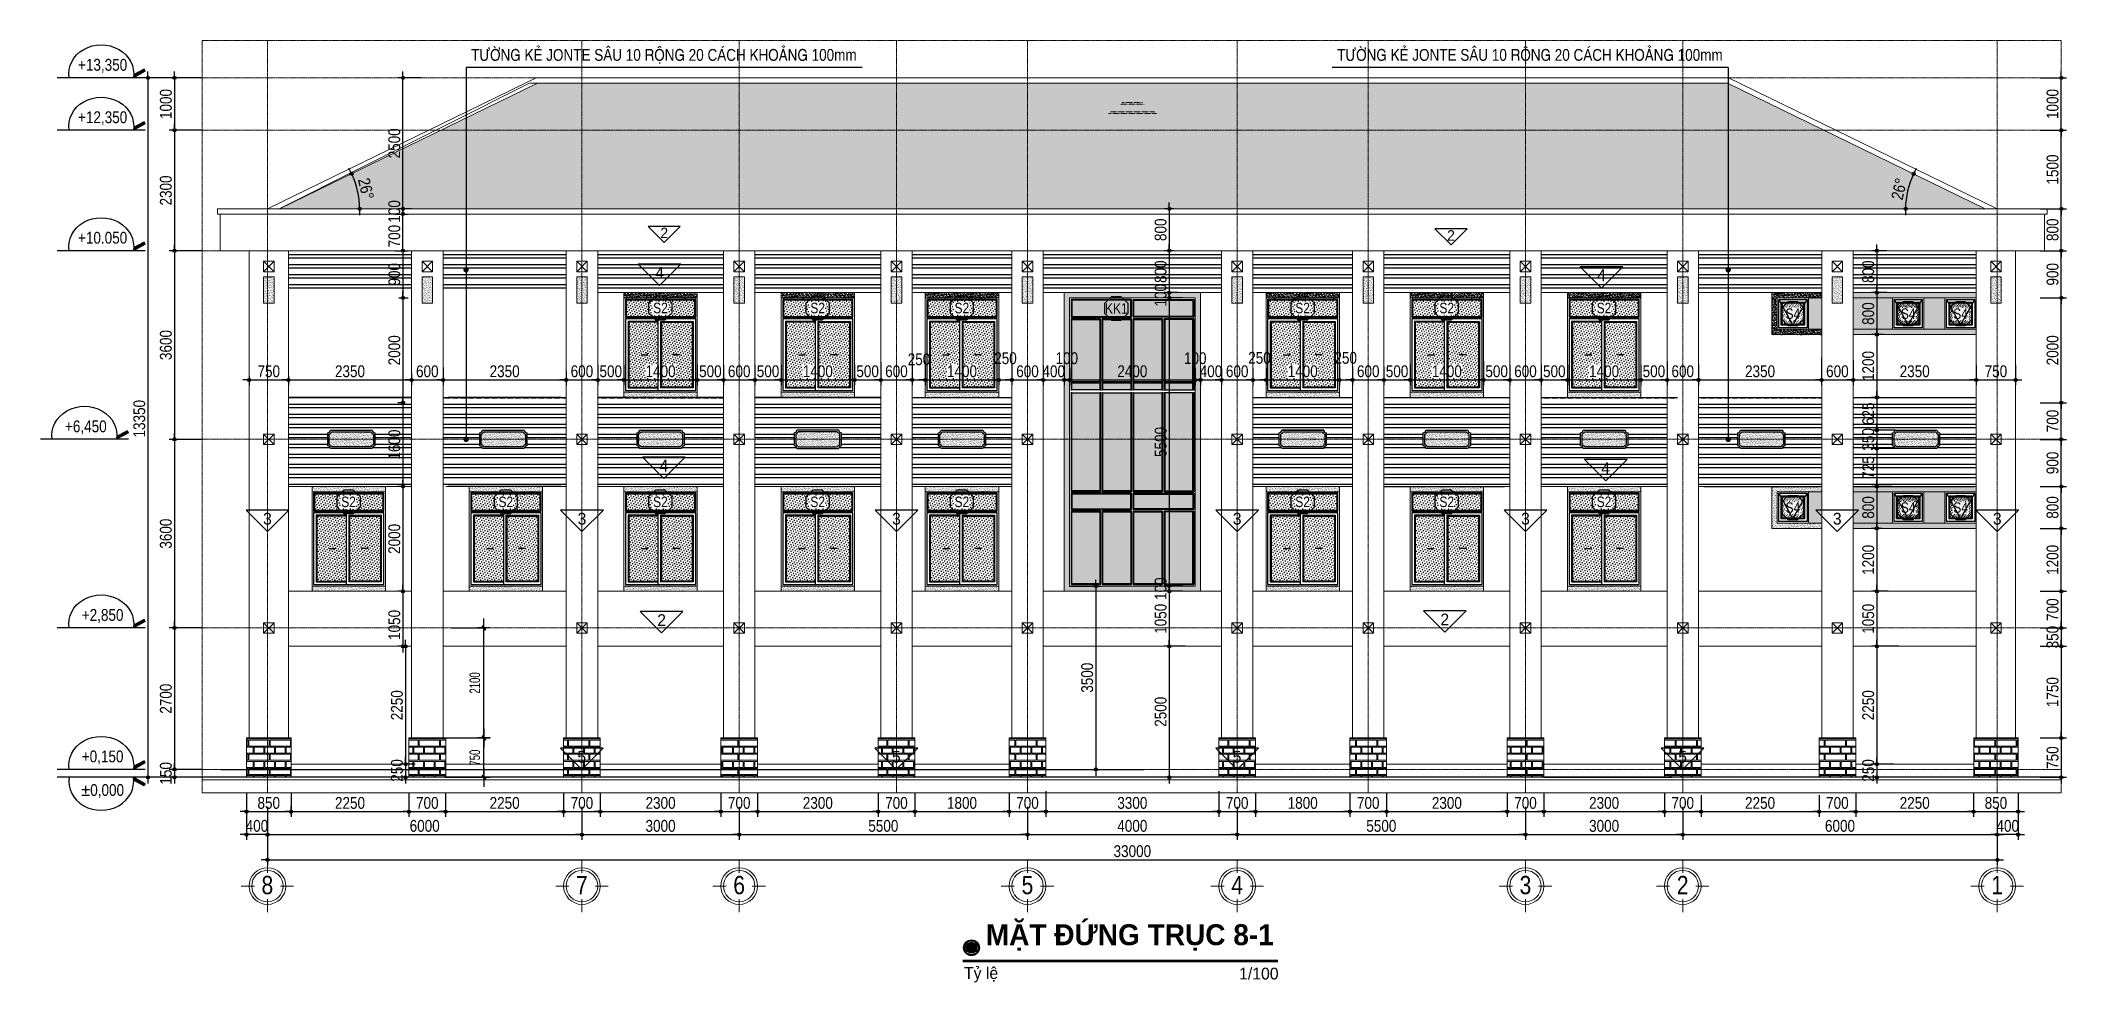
# Model space of a CAD drawing. Extents: x -79995 to 347433, y -157641 to 104789.
# Drawn here: x -17431 to 21219, y -65572 to -47592 of the extents above; entities that cross this region are included whole.
import ezdxf
from ezdxf.enums import TextEntityAlignment as Align

# ---------------------------------------------------------------- set-up
doc = ezdxf.new("R2010")
doc.units = 0
for name, pattern in [('ACAD_ISO10W100', [18, 12, -3, 0, -3]), ('DASHED2', [0.375, 0.25, -0.125]), ('HIDDEN', [0.375, 0.25, -0.125])]:
    doc.linetypes.add(name, pattern=pattern)
doc.layers.get('0').update_dxf_attribs({"color": 255, "linetype": 'CONTINUOUS'})
doc.layers.get('DEFPOINTS').update_dxf_attribs({"linetype": 'CONTINUOUS'})
for name, color, linetype in [('009', 251, 'CONTINUOUS'), ('DIM', 1, 'CONTINUOUS'), ('DOOR', 20, 'CONTINUOUS'), ('HACTH', 8, 'CONTINUOUS'), ('HATCH', 8, 'CONTINUOUS'), ('HATCHNGOI', 22, 'CONTINUOUS'), ('KINH 1', 142, 'CONTINUOUS'), ('netthay', 2, 'CONTINUOUS'), ('TAGS', 60, 'CONTINUOUS'), ('TEXT', 7, 'CONTINUOUS'), ('TUONG', 131, 'CONTINUOUS')]:
    doc.layers.add(name, color=color, linetype=linetype)
for name, color, linetype, lineweight in [('HACHT', 8, 'CONTINUOUS', 5), ('HIDDEN2', 250, 'HIDDEN', 5), ('NET-THAY', 2, 'CONTINUOUS', 13), ('TEN TRUC', 3, 'CONTINUOUS', 18), ('TRUC', 24, 'CONTINUOUS', 0)]:
    doc.layers.add(name, color=color, linetype=linetype, lineweight=lineweight)
doc.styles.add('1', font='', dxfattribs={"height": 250})
doc.styles.add('AVO', font='')
doc.styles.add('HEL-CONDENSE', font='')
doc.styles.add('KICHTHUOC', font='', dxfattribs={"width": 0.8})
doc.styles.get("Standard").update_dxf_attribs({"font": '', "height": 25})
doc.styles.add('SWISS-CONDENSE', font='')
doc.styles.add('VNI-HELVE-CONDENSEN', font='')
doc.styles.get('1').set_extended_font_data('VNI-Helve-Condense')
doc.styles.get('AVO').set_extended_font_data('VNI-Avo')
doc.styles.get('HEL-CONDENSE').set_extended_font_data('VNI-Helve-Condense')
doc.styles.get('KICHTHUOC').set_extended_font_data('VNI-Helve-Condense')
doc.styles.get('Standard').set_extended_font_data('VNI-Helve-Condense')
doc.styles.get('SWISS-CONDENSE').set_extended_font_data('VNI-Swiss-Condense')
doc.styles.get('VNI-HELVE-CONDENSEN').set_extended_font_data('VNI-Helve-Condense')
doc.dimstyles.new('1-100', dxfattribs={"dimtxt": 200, "dimasz": 60, "dimexe": 0, "dimexo": 0, "dimgap": 70, "dimtad": 1, "dimtoh": 1, "dimdec": 0, "dimzin": 9, "dimdsep": 46, "dimtxsty": 'KICHTHUOC', "dimblk": 'KTHUOC', "dimcen": 15, "dimdle": 150, "dimclrd": 256, "dimclre": 256, "dimclrt": 7, "dimadec": 0, "dimazin": 0, "dimtfac": 1, "dimtdec": 0, "dimtix": 1, "dimtmove": 2, "dimatfit": 3, "dimfxl": 1, "dimtolj": 1, "dimtzin": 1, "dimarcsym": 0})
doc.dimstyles.new('D100', dxfattribs={"dimtxt": 225, "dimasz": 1.2, "dimexe": 100, "dimexo": 0, "dimgap": 50, "dimtad": 1, "dimdec": 0, "dimzin": 13, "dimdsep": 46, "dimtxsty": 'HEL-CONDENSE', "dimblk": 'D50', "dimcen": 0, "dimclrd": 1, "dimclre": 1, "dimclrt": 7, "dimadec": 0, "dimazin": 0, "dimtfac": 1, "dimtdec": 0, "dimtmove": 0, "dimatfit": 3, "dimldrblk": 'D50', "dimfxl": 1, "dimtolj": 1, "dimtzin": 13, "dimarcsym": 0})
doc.dimstyles.get("Standard").update_dxf_attribs({"dimtxt": 0.18, "dimasz": 0.18, "dimexe": 0.18, "dimexo": 0.0625, "dimgap": 0.09, "dimtad": 0, "dimtih": 1, "dimtoh": 1, "dimdec": 4, "dimzin": 0, "dimdsep": 46, "dimtxsty": 'Standard', "dimcen": 0.09, "dimadec": 0, "dimazin": 0, "dimtfac": 1, "dimtdec": 4, "dimtofl": 0, "dimtmove": 0, "dimatfit": 3, "dimfxl": 1, "dimtolj": 1, "dimtzin": 0, "dimarcsym": 0})
pattern_1 = [(180, (-1310704.43, -309423.3), (-3e-14, -270.968), [387.35, -19.05]), (180, (-1310704.43, -309537.6), (-3e-14, -270.968), [387.35, -19.05]), (180, (-1310806.03, -309558.77), (-3e-14, -270.968), [184.15, -19.05]), (180, (-1310806.03, -309673.07), (-3e-14, -270.968), [184.15, -19.05]), (270, (-1310704.43, -309423.3), (406.4, -7e-14), [114.3, -156.6672]), (270, (-1310685.38, -309423.3), (406.4, -7e-14), [114.3, -156.6672]), (270, (-1310806.03, -309558.77), (203.2, -4e-14), [114.3, -156.6672]), (270, (-1310786.98, -309558.77), (203.2, -4e-14), [114.3, -156.6672])]
pattern_2 = [(180, (-174108.84, -520561.22), (-1e-14, -190.5), []), (180, (-174172.34, -520497.72), (-1e-14, -190.5), [])]
pattern_3 = [(37.5, (-1310704.427, -309123.29), (-1.2000235, 36.7059928), [0, -28.956, 0, -32.385, 0, -30.95625]), (7.5, (-1310704.427, -309123.29), (33.7142462, 53.7618825), [0, -15.621, 0, -26.0985, 0, -10.00125]), (327.5, (-1310727.86, -309123.29), (59.3244278, 0.10778885), [0, -9.525, 0, -34.29, 0, -44.7675]), (317.5, (-1310727.86, -309123.29), (57.266734, 16.7196992), [0, -4.7625, 0, -22.479, 0, -25.7175])]

msp = doc.modelspace()

# ---------------------------------------------------------------- texts
at = {"layer": 'TEXT', "char_height": 225, "attachment_point": 2, "style": '1'}
for insert in [(-5538.758, -47754.678), (10983.08, -47754.678)]:
    msp.add_mtext('TÖÔØNG KEÛ JONTE SAÂU 10 ROÄNG 20 CAÙCH KHOAÛNG 100mm', dxfattribs=dict(at, insert=insert))
at = {"layer": 'TEXT', "color": 7, "insert": (601.551, -64460.138), "char_height": 400, "attachment_point": 1, "style": 'SWISS-CONDENSE'}
msp.add_mtext('{\\fVNI-Avo|b1|i0|c0|p2;MAËT ÑÖÙNG TRUÏC 8-1}', dxfattribs=at)
at = {"layer": 'TEXT', "color": 7, "linetype": 'ByBlock', "char_height": 225, "attachment_point": 1, "style": 'SWISS-CONDENSE'}
for s, insert in [('{\\fVNI-Avo|b0|i0|c0|p2;Tyû leä}', (186.153, -65279.604)), ('{\\fVNI-Avo|b0|i0|c0|p2;1/100}', (5434.795, -65289.577))]:
    msp.add_mtext(s, dxfattribs=dict(at, insert=insert))

# ---------------------------------------------------------------- blocks, each defined once
blk = doc.blocks.new('CAODO')
at = {"layer": 'TAGS', "linetype": 'Continuous'}
h = blk.add_hatch(color=256, dxfattribs=at)
edge = h.paths.add_edge_path()
edge.add_line((-907, 181), (-931, 138))
edge.add_line((-931, 138), (-681, 0))
edge.add_ellipse((0, 87), major_axis=(688, 0), ratio=0.890858, start_angle=182.4779, end_angle=188.1666, ccw=False)
edge.add_line((-687, 61), (-907, 181))
for p, q in [((-931, 138), (-907, 181)), ((-931, 138), (-681, 0)), ((-931, 0), (931, 0)), ((-907, 181), (-687, 61))]:
    blk.add_line(p, q, dxfattribs=at)
blk.add_ellipse((0, 87), major_axis=(688, 0), ratio=0.890858, start_param=-0.142534, end_param=3.284126, dxfattribs=at)
at = {"layer": 'TAGS', "linetype": 'Continuous', "style": 'VNI-HELVE-CONDENSEN'}
blk.add_attdef('0.000', text='', height=250, dxfattribs=at).set_placement((0, 232), align=Align.MIDDLE_CENTER)
blk = doc.blocks.new('D50')
at = {"layer": 'DIM'}
blk.add_hatch(color=256, dxfattribs=at).paths.add_polyline_path([(25, 0, 1), (-25, 0, 1)])
blk.add_line((25, 0), (100, 0), dxfattribs=at)
blk.add_circle((0, 0), 25, dxfattribs=at)
blk = doc.blocks.new('*D757')
at = {"layer": 'DEFPOINTS', "color": 0, "transparency": 16777216}
for p in [(-13102, -62219), (-7102, -62219), (-7102, -62749)]:
    blk.add_point(p, dxfattribs=at)
at = {"layer": 'DIM', "color": 1, "lineweight": -2, "transparency": 16777216}
for p, q in [((-13102, -62219), (-13102, -62849)), ((-7102, -62219), (-7102, -62849)), ((-13100, -62749), (-7103, -62749))]:
    blk.add_line(p, q, dxfattribs=at)
at = {"layer": 'DIM', "color": 1, "lineweight": -2, "transparency": 16777216, "xscale": 1.199999999999999, "yscale": 1.199999999999999, "zscale": 1.199999999999999, "rotation": 180}
blk.add_blockref('D50', (-13102, -62749), dxfattribs=at)
at = {"layer": 'DIM', "color": 1, "lineweight": -2, "transparency": 16777216, "xscale": 1.199999999999999, "yscale": 1.199999999999999, "zscale": 1.199999999999999}
blk.add_blockref('D50', (-7102, -62749), dxfattribs=at)
at = {"layer": 'DIM', "color": 7, "transparency": 16777216, "insert": (-10102, -62584), "char_height": 225, "attachment_point": 5, "style": 'HEL-CONDENSE'}
blk.add_mtext('\\A1;6000', dxfattribs=at)
blk = doc.blocks.new('*D758')
at = {"layer": 'DEFPOINTS', "color": 0, "transparency": 16777216}
for p in [(-7102, -62219), (-4102, -62219), (-4102, -62749)]:
    blk.add_point(p, dxfattribs=at)
at = {"layer": 'DIM', "color": 1, "lineweight": -2, "transparency": 16777216}
for p, q in [((-7102, -62219), (-7102, -62849)), ((-4102, -62219), (-4102, -62849)), ((-7100, -62749), (-4103, -62749))]:
    blk.add_line(p, q, dxfattribs=at)
at = {"layer": 'DIM', "color": 1, "lineweight": -2, "transparency": 16777216, "xscale": 1.199999999999999, "yscale": 1.199999999999999, "zscale": 1.199999999999999, "rotation": 180}
blk.add_blockref('D50', (-7102, -62749), dxfattribs=at)
at = {"layer": 'DIM', "color": 1, "lineweight": -2, "transparency": 16777216, "xscale": 1.199999999999999, "yscale": 1.199999999999999, "zscale": 1.199999999999999}
blk.add_blockref('D50', (-4102, -62749), dxfattribs=at)
at = {"layer": 'DIM', "color": 7, "transparency": 16777216, "insert": (-5602, -62584), "char_height": 225, "attachment_point": 5, "style": 'HEL-CONDENSE'}
blk.add_mtext('\\A1;3000', dxfattribs=at)
blk = doc.blocks.new('*D759')
at = {"layer": 'DEFPOINTS', "color": 0, "transparency": 16777216}
for p in [(-4102, -62219), (1398, -62219), (1398, -62749)]:
    blk.add_point(p, dxfattribs=at)
at = {"layer": 'DIM', "color": 1, "lineweight": -2, "transparency": 16777216}
for p, q in [((-4102, -62219), (-4102, -62849)), ((1398, -62219), (1398, -62849)), ((-4100, -62749), (1397, -62749))]:
    blk.add_line(p, q, dxfattribs=at)
at = {"layer": 'DIM', "color": 1, "lineweight": -2, "transparency": 16777216, "xscale": 1.199999999999999, "yscale": 1.199999999999999, "zscale": 1.199999999999999, "rotation": 180}
blk.add_blockref('D50', (-4102, -62749), dxfattribs=at)
at = {"layer": 'DIM', "color": 1, "lineweight": -2, "transparency": 16777216, "xscale": 1.199999999999999, "yscale": 1.199999999999999, "zscale": 1.199999999999999}
blk.add_blockref('D50', (1398, -62749), dxfattribs=at)
at = {"layer": 'DIM', "color": 7, "transparency": 16777216, "insert": (-1352, -62584), "char_height": 225, "attachment_point": 5, "style": 'HEL-CONDENSE'}
blk.add_mtext('\\A1;5500', dxfattribs=at)
blk = doc.blocks.new('*D760')
at = {"layer": 'DEFPOINTS', "color": 0, "transparency": 16777216}
for p in [(1398, -62219), (5398, -62219), (5398, -62749)]:
    blk.add_point(p, dxfattribs=at)
at = {"layer": 'DIM', "color": 1, "lineweight": -2, "transparency": 16777216}
for p, q in [((1398, -62219), (1398, -62849)), ((5398, -62219), (5398, -62849)), ((1400, -62749), (5397, -62749))]:
    blk.add_line(p, q, dxfattribs=at)
at = {"layer": 'DIM', "color": 1, "lineweight": -2, "transparency": 16777216, "xscale": 1.199999999999999, "yscale": 1.199999999999999, "zscale": 1.199999999999999, "rotation": 180}
blk.add_blockref('D50', (1398, -62749), dxfattribs=at)
at = {"layer": 'DIM', "color": 1, "lineweight": -2, "transparency": 16777216, "xscale": 1.199999999999999, "yscale": 1.199999999999999, "zscale": 1.199999999999999}
blk.add_blockref('D50', (5398, -62749), dxfattribs=at)
at = {"layer": 'DIM', "color": 7, "transparency": 16777216, "insert": (3398, -62584), "char_height": 225, "attachment_point": 5, "style": 'HEL-CONDENSE'}
blk.add_mtext('\\A1;4000', dxfattribs=at)
blk = doc.blocks.new('*D761')
at = {"layer": 'DEFPOINTS', "color": 0, "transparency": 16777216}
for p in [(5398, -62219), (10898, -62219), (10898, -62749)]:
    blk.add_point(p, dxfattribs=at)
at = {"layer": 'DIM', "color": 1, "lineweight": -2, "transparency": 16777216}
for p, q in [((5398, -62219), (5398, -62849)), ((10898, -62219), (10898, -62849)), ((5400, -62749), (10897, -62749))]:
    blk.add_line(p, q, dxfattribs=at)
at = {"layer": 'DIM', "color": 1, "lineweight": -2, "transparency": 16777216, "xscale": 1.199999999999999, "yscale": 1.199999999999999, "zscale": 1.199999999999999, "rotation": 180}
blk.add_blockref('D50', (5398, -62749), dxfattribs=at)
at = {"layer": 'DIM', "color": 1, "lineweight": -2, "transparency": 16777216, "xscale": 1.199999999999999, "yscale": 1.199999999999999, "zscale": 1.199999999999999}
blk.add_blockref('D50', (10898, -62749), dxfattribs=at)
at = {"layer": 'DIM', "color": 7, "transparency": 16777216, "insert": (8148, -62584), "char_height": 225, "attachment_point": 5, "style": 'HEL-CONDENSE'}
blk.add_mtext('\\A1;5500', dxfattribs=at)
blk = doc.blocks.new('*D762')
at = {"layer": 'DEFPOINTS', "color": 0, "transparency": 16777216}
for p in [(10898, -62219), (13898, -62219), (13898, -62749)]:
    blk.add_point(p, dxfattribs=at)
at = {"layer": 'DIM', "color": 1, "lineweight": -2, "transparency": 16777216}
for p, q in [((10898, -62219), (10898, -62849)), ((13898, -62219), (13898, -62849)), ((10900, -62749), (13897, -62749))]:
    blk.add_line(p, q, dxfattribs=at)
at = {"layer": 'DIM', "color": 1, "lineweight": -2, "transparency": 16777216, "xscale": 1.199999999999999, "yscale": 1.199999999999999, "zscale": 1.199999999999999, "rotation": 180}
blk.add_blockref('D50', (10898, -62749), dxfattribs=at)
at = {"layer": 'DIM', "color": 1, "lineweight": -2, "transparency": 16777216, "xscale": 1.199999999999999, "yscale": 1.199999999999999, "zscale": 1.199999999999999}
blk.add_blockref('D50', (13898, -62749), dxfattribs=at)
at = {"layer": 'DIM', "color": 7, "transparency": 16777216, "insert": (12398, -62584), "char_height": 225, "attachment_point": 5, "style": 'HEL-CONDENSE'}
blk.add_mtext('\\A1;3000', dxfattribs=at)
blk = doc.blocks.new('*D763')
at = {"layer": 'DEFPOINTS', "color": 0, "transparency": 16777216}
for p in [(13898, -62219), (19898, -62219), (19898, -62749)]:
    blk.add_point(p, dxfattribs=at)
at = {"layer": 'DIM', "color": 1, "lineweight": -2, "transparency": 16777216}
for p, q in [((13898, -62219), (13898, -62849)), ((19898, -62219), (19898, -62849)), ((13900, -62749), (19897, -62749))]:
    blk.add_line(p, q, dxfattribs=at)
at = {"layer": 'DIM', "color": 1, "lineweight": -2, "transparency": 16777216, "xscale": 1.199999999999999, "yscale": 1.199999999999999, "zscale": 1.199999999999999, "rotation": 180}
blk.add_blockref('D50', (13898, -62749), dxfattribs=at)
at = {"layer": 'DIM', "color": 1, "lineweight": -2, "transparency": 16777216, "xscale": 1.199999999999999, "yscale": 1.199999999999999, "zscale": 1.199999999999999}
blk.add_blockref('D50', (19898, -62749), dxfattribs=at)
at = {"layer": 'DIM', "color": 7, "transparency": 16777216, "insert": (16898, -62584), "char_height": 225, "attachment_point": 5, "style": 'HEL-CONDENSE'}
blk.add_mtext('\\A1;6000', dxfattribs=at)
blk = doc.blocks.new('*D764')
at = {"layer": 'DEFPOINTS', "color": 0, "transparency": 16777216}
for p in [(-13102, -62219), (19898, -62219), (19898, -63232)]:
    blk.add_point(p, dxfattribs=at)
at = {"layer": 'DIM', "color": 1, "lineweight": -2, "transparency": 16777216}
for p, q in [((-13102, -62219), (-13102, -63332)), ((19898, -62219), (19898, -63332)), ((-13100, -63232), (19897, -63232))]:
    blk.add_line(p, q, dxfattribs=at)
at = {"layer": 'DIM', "color": 1, "lineweight": -2, "transparency": 16777216, "xscale": 1.199999999999999, "yscale": 1.199999999999999, "zscale": 1.199999999999999, "rotation": 180}
blk.add_blockref('D50', (-13102, -63232), dxfattribs=at)
at = {"layer": 'DIM', "color": 1, "lineweight": -2, "transparency": 16777216, "xscale": 1.199999999999999, "yscale": 1.199999999999999, "zscale": 1.199999999999999}
blk.add_blockref('D50', (19898, -63232), dxfattribs=at)
at = {"layer": 'DIM', "color": 7, "transparency": 16777216, "insert": (3398, -63067), "char_height": 225, "attachment_point": 5, "style": 'HEL-CONDENSE'}
blk.add_mtext('\\A1;33000', dxfattribs=at)
blk = doc.blocks.new('A$C206177D3')
at = {"layer": 'TEN TRUC', "ltscale": 1000}
for p, q in [((-37, 240), (-37, 490)), ((-287, -10), (-537, -10)), ((-37, -510), (-37, -260)), ((463, -10), (213, -10))]:
    blk.add_line(p, q, dxfattribs=at)
blk.add_circle((-37, -10), 350, dxfattribs=at)
at = {"layer": 'TEN TRUC', "color": 254, "ltscale": 1000}
blk.add_circle((-37, -10), 300, dxfattribs=at)
blk = doc.blocks.new('*D765')
at = {"layer": 'DEFPOINTS', "color": 0, "transparency": 16777216}
for p in [(-14350, -48305), (-14874, -49305), (-14350, -49305)]:
    blk.add_point(p, dxfattribs=at)
at = {"layer": 'DIM', "color": 1, "lineweight": -2, "transparency": 16777216}
for p, q in [((-14350, -48305), (-14974, -48305)), ((-14874, -48306), (-14874, -49304)), ((-14350, -49305), (-14974, -49305))]:
    blk.add_line(p, q, dxfattribs=at)
at = {"layer": 'DIM', "color": 1, "lineweight": -2, "transparency": 16777216, "xscale": 1.199999999999999, "yscale": 1.199999999999999, "zscale": 1.199999999999999}
for p, rotation in [((-14874, -48305), 90), ((-14874, -49305), 270)]:
    blk.add_blockref('D50', p, dxfattribs=dict(at, rotation=rotation))
at = {"layer": 'DIM', "color": 7, "transparency": 16777216, "insert": (-15039, -48805), "char_height": 225, "attachment_point": 5, "rotation": 90, "style": 'HEL-CONDENSE'}
blk.add_mtext('\\A1;1000', dxfattribs=at)
blk = doc.blocks.new('*D766')
at = {"layer": 'DEFPOINTS', "color": 0, "transparency": 16777216}
for p in [(-14350, -49305), (-14874, -51605), (-14350, -51605)]:
    blk.add_point(p, dxfattribs=at)
at = {"layer": 'DIM', "color": 1, "lineweight": -2, "transparency": 16777216}
for p, q in [((-14350, -49305), (-14974, -49305)), ((-14874, -49306), (-14874, -51604)), ((-14350, -51605), (-14974, -51605))]:
    blk.add_line(p, q, dxfattribs=at)
at = {"layer": 'DIM', "color": 1, "lineweight": -2, "transparency": 16777216, "xscale": 1.199999999999999, "yscale": 1.199999999999999, "zscale": 1.199999999999999}
for p, rotation in [((-14874, -49305), 90), ((-14874, -51605), 270)]:
    blk.add_blockref('D50', p, dxfattribs=dict(at, rotation=rotation))
at = {"layer": 'DIM', "color": 7, "transparency": 16777216, "insert": (-15039, -50455), "char_height": 225, "attachment_point": 5, "rotation": 90, "style": 'HEL-CONDENSE'}
blk.add_mtext('\\A1;2300', dxfattribs=at)
blk = doc.blocks.new('*D767')
at = {"layer": 'DEFPOINTS', "color": 0, "transparency": 16777216}
for p in [(-14350, -51605), (-14874, -55205), (-14350, -55205)]:
    blk.add_point(p, dxfattribs=at)
at = {"layer": 'DIM', "color": 1, "lineweight": -2, "transparency": 16777216}
for p, q in [((-14350, -51605), (-14974, -51605)), ((-14874, -51606), (-14874, -55204)), ((-14350, -55205), (-14974, -55205))]:
    blk.add_line(p, q, dxfattribs=at)
at = {"layer": 'DIM', "color": 1, "lineweight": -2, "transparency": 16777216, "xscale": 1.199999999999999, "yscale": 1.199999999999999, "zscale": 1.199999999999999}
for p, rotation in [((-14874, -51605), 90), ((-14874, -55205), 270)]:
    blk.add_blockref('D50', p, dxfattribs=dict(at, rotation=rotation))
at = {"layer": 'DIM', "color": 7, "transparency": 16777216, "insert": (-15039, -53405), "char_height": 225, "attachment_point": 5, "rotation": 90, "style": 'HEL-CONDENSE'}
blk.add_mtext('\\A1;3600', dxfattribs=at)
blk = doc.blocks.new('*D768')
at = {"layer": 'DEFPOINTS', "color": 0, "transparency": 16777216}
for p in [(-14350, -55205), (-14874, -58805), (-14350, -58805)]:
    blk.add_point(p, dxfattribs=at)
at = {"layer": 'DIM', "color": 1, "lineweight": -2, "transparency": 16777216}
for p, q in [((-14350, -55205), (-14974, -55205)), ((-14874, -55206), (-14874, -58804)), ((-14350, -58805), (-14974, -58805))]:
    blk.add_line(p, q, dxfattribs=at)
at = {"layer": 'DIM', "color": 1, "lineweight": -2, "transparency": 16777216, "xscale": 1.199999999999999, "yscale": 1.199999999999999, "zscale": 1.199999999999999}
for p, rotation in [((-14874, -55205), 90), ((-14874, -58805), 270)]:
    blk.add_blockref('D50', p, dxfattribs=dict(at, rotation=rotation))
at = {"layer": 'DIM', "color": 7, "transparency": 16777216, "insert": (-15039, -57005), "char_height": 225, "attachment_point": 5, "rotation": 90, "style": 'HEL-CONDENSE'}
blk.add_mtext('\\A1;3600', dxfattribs=at)
blk = doc.blocks.new('*D769')
at = {"layer": 'DEFPOINTS', "color": 0, "transparency": 16777216}
for p in [(-14350, -58805), (-14874, -61505), (-14350, -61505)]:
    blk.add_point(p, dxfattribs=at)
at = {"layer": 'DIM', "color": 1, "lineweight": -2, "transparency": 16777216}
for p, q in [((-14350, -58805), (-14974, -58805)), ((-14874, -58806), (-14874, -61504)), ((-14350, -61505), (-14974, -61505))]:
    blk.add_line(p, q, dxfattribs=at)
at = {"layer": 'DIM', "color": 1, "lineweight": -2, "transparency": 16777216, "xscale": 1.199999999999999, "yscale": 1.199999999999999, "zscale": 1.199999999999999}
for p, rotation in [((-14874, -58805), 90), ((-14874, -61505), 270)]:
    blk.add_blockref('D50', p, dxfattribs=dict(at, rotation=rotation))
at = {"layer": 'DIM', "color": 7, "transparency": 16777216, "insert": (-15039, -60155), "char_height": 225, "attachment_point": 5, "rotation": 90, "style": 'HEL-CONDENSE'}
blk.add_mtext('\\A1;2700', dxfattribs=at)
blk = doc.blocks.new('*D770')
at = {"layer": 'DEFPOINTS', "color": 0, "transparency": 16777216}
for p in [(-14874, -61655), (-14350, -61505), (-14350, -61655)]:
    blk.add_point(p, dxfattribs=at)
at = {"layer": 'DIM', "color": 1, "lineweight": -2, "transparency": 16777216}
for p, q in [((-14350, -61505), (-14974, -61505)), ((-14350, -61655), (-14974, -61655)), ((-14874, -61506), (-14874, -61654))]:
    blk.add_line(p, q, dxfattribs=at)
at = {"layer": 'DIM', "color": 1, "lineweight": -2, "transparency": 16777216, "xscale": 1.199999999999999, "yscale": 1.199999999999999, "zscale": 1.199999999999999}
for p, rotation in [((-14874, -61505), 90), ((-14874, -61655), 270)]:
    blk.add_blockref('D50', p, dxfattribs=dict(at, rotation=rotation))
at = {"layer": 'DIM', "color": 7, "transparency": 16777216, "insert": (-15039, -61580), "char_height": 225, "attachment_point": 5, "rotation": 90, "style": 'HEL-CONDENSE'}
blk.add_mtext('\\A1;150', dxfattribs=at)
blk = doc.blocks.new('*D771')
at = {"layer": 'DEFPOINTS', "color": 0, "transparency": 16777216}
for p in [(-14974, -48305), (-15381, -61655), (-14974, -61655)]:
    blk.add_point(p, dxfattribs=at)
at = {"layer": 'DIM', "color": 1, "lineweight": -2, "transparency": 16777216}
for p, q in [((-14974, -48305), (-15481, -48305)), ((-15381, -48306), (-15381, -61654)), ((-14974, -61655), (-15481, -61655))]:
    blk.add_line(p, q, dxfattribs=at)
at = {"layer": 'DIM', "color": 1, "lineweight": -2, "transparency": 16777216, "xscale": 1.199999999999999, "yscale": 1.199999999999999, "zscale": 1.199999999999999}
for p, rotation in [((-15381, -48305), 90), ((-15381, -61655), 270)]:
    blk.add_blockref('D50', p, dxfattribs=dict(at, rotation=rotation))
at = {"layer": 'DIM', "color": 7, "transparency": 16777216, "insert": (-15546, -54811), "char_height": 225, "attachment_point": 5, "rotation": 90, "style": 'HEL-CONDENSE'}
blk.add_mtext('\\A1;13350', dxfattribs=at)
blk = doc.blocks.new('*D772')
at = {"layer": 'DEFPOINTS', "color": 0, "transparency": 16777216}
for p in [(-13502, -62219), (-13102, -62219), (-13502, -62749)]:
    blk.add_point(p, dxfattribs=at)
at = {"layer": 'HATCHNGOI', "color": 1, "lineweight": -2, "transparency": 16777216}
for p, q in [((-13502, -62219), (-13502, -62849)), ((-13102, -62219), (-13102, -62849)), ((-13103, -62749), (-13500, -62749))]:
    blk.add_line(p, q, dxfattribs=at)
at = {"layer": 'HATCHNGOI', "color": 1, "lineweight": -2, "transparency": 16777216, "xscale": 1.199999999999999, "yscale": 1.199999999999999, "zscale": 1.199999999999999, "rotation": 180}
blk.add_blockref('D50', (-13502, -62749), dxfattribs=at)
at = {"layer": 'HATCHNGOI', "color": 1, "lineweight": -2, "transparency": 16777216, "xscale": 1.199999999999999, "yscale": 1.199999999999999, "zscale": 1.199999999999999}
blk.add_blockref('D50', (-13102, -62749), dxfattribs=at)
at = {"layer": 'HATCHNGOI', "color": 7, "transparency": 16777216, "insert": (-13302, -62584), "char_height": 225, "attachment_point": 5, "style": 'HEL-CONDENSE'}
blk.add_mtext('\\A1;400', dxfattribs=at)
blk = doc.blocks.new('*D773')
at = {"layer": 'DEFPOINTS', "color": 0, "transparency": 16777216}
for p in [(19898, -62219), (20298, -62219), (19898, -62749)]:
    blk.add_point(p, dxfattribs=at)
at = {"layer": 'HATCHNGOI', "color": 1, "lineweight": -2, "transparency": 16777216}
for p, q in [((19898, -62219), (19898, -62849)), ((20298, -62219), (20298, -62849)), ((20297, -62749), (19900, -62749))]:
    blk.add_line(p, q, dxfattribs=at)
at = {"layer": 'HATCHNGOI', "color": 1, "lineweight": -2, "transparency": 16777216, "xscale": 1.199999999999999, "yscale": 1.199999999999999, "zscale": 1.199999999999999, "rotation": 180}
blk.add_blockref('D50', (19898, -62749), dxfattribs=at)
at = {"layer": 'HATCHNGOI', "color": 1, "lineweight": -2, "transparency": 16777216, "xscale": 1.199999999999999, "yscale": 1.199999999999999, "zscale": 1.199999999999999}
blk.add_blockref('D50', (20298, -62749), dxfattribs=at)
at = {"layer": 'HATCHNGOI', "color": 7, "transparency": 16777216, "insert": (20098, -62584), "char_height": 225, "attachment_point": 5, "style": 'HEL-CONDENSE'}
blk.add_mtext('\\A1;400', dxfattribs=at)
blk = doc.blocks.new('KH-CUADI')
at = {"layer": 'TAGS'}
blk.add_lwpolyline([(-124, 300), (-300, 124), (-300, -124), (-124, -300), (124, -300), (300, -124), (300, 124), (124, 300)], close=True, dxfattribs=at)
at = {"layer": 'TAGS', "style": 'VNI-HELVE-CONDENSEN'}
blk.add_attdef('D', text='', height=300, dxfattribs=at).set_placement((0, 0), align=Align.MIDDLE)
blk = doc.blocks.new('A$C5F62150E')
at = {"layer": 'KINH 1'}
h = blk.add_hatch(dxfattribs=at)
h.set_pattern_fill('DOTS', color=256, scale=750, angle=45, style=0)
h.set_pattern_definition([(45, (0, 0), (-16.5728, 49.71845), [0, -46.875])])
h.paths.add_polyline_path([(2529, 1072), (1219, 1072), (1219, 762), (2529, 762)])
h.paths.add_polyline_path([(1824, 652), (1269, 652), (1269, -588), (1824, -588)])
h.paths.add_polyline_path([(2479, 652), (1889, 652), (1889, -588), (2479, -588)])
at = {"layer": 'DOOR'}
for p, q in [((2544, 747), (2544, 1087)), ((2544, 717), (1204, 717)), ((1824, 667), (1254, 667)), ((1254, 667), (1254, -603)), ((1824, 717), (1824, -653)), ((1874, 667), (1874, -603)), ((1874, 667), (2494, 667)), ((2494, 667), (2494, -603)), ((1254, -603), (1824, -603)), ((2494, -603), (1874, -603))]:
    blk.add_line(p, q, dxfattribs=at)
at = {"layer": 'DOOR', "color": 8}
for p, q in [((1824, 652), (1269, 652)), ((1269, 652), (1269, -588)), ((1889, 652), (1889, -588)), ((1889, 652), (2479, 652)), ((2479, 652), (2479, -588)), ((1269, -588), (1824, -588)), ((2479, -588), (1889, -588))]:
    blk.add_line(p, q, dxfattribs=at)
at = {"layer": 'DOOR'}
for points in [[(2544, 1087), (1204, 1087), (1204, 747), (2544, 747)], [(1204, 717), (1204, -653), (2544, -653), (2544, 717)], [(1502, 32), (1632, 32), (1619, 53)], [(2246, 32), (2116, 32), (2129, 53)]]:
    blk.add_lwpolyline(points, dxfattribs=at)
at = {"layer": 'DOOR', "color": 8}
blk.add_lwpolyline([(2529, 762), (2529, 1072), (1219, 1072), (1219, 762), (2529, 762)], close=True, dxfattribs=at)
at = {"layer": 'NET-THAY'}
for p, q in [((1174, 1117), (2574, 1117)), ((2574, -683), (2574, 1117)), ((1174, -683), (2574, -683))]:
    blk.add_line(p, q, dxfattribs=at)
blk.add_lwpolyline([(1174, 1117), (1174, -683)], dxfattribs=at)
at = {"layer": 'TAGS', "linetype": 'Continuous'}
ref = blk.add_blockref('KH-CUADI', (1871, 924), dxfattribs=dict(at, xscale=0.75, yscale=0.75, zscale=0.75, rotation=180))
ref.add_attrib('D', 'S2', dxfattribs={"color": 7, "height": 200, "style": 'VNI-HELVE-CONDENSEN'}).set_placement((1871, 924), align=Align.MIDDLE)
blk = doc.blocks.new('A$C4A8B6C2C')
at = {"layer": 'KINH 1'}
h = blk.add_hatch(dxfattribs=at)
h.set_pattern_fill('DOTS', color=256, scale=500, angle=45, style=0)
h.set_pattern_definition([(45, (-1273474.515, 328548.945), (-11.04854346, 33.1456304), [0, -31.25])])
h.paths.add_polyline_path([(-65, 410), (-475, 410), (-475, 0), (-65, 0)])
at = {"layer": 'DOOR'}
for points in [[(-540, 475), (0, 475), (0, -65), (-540, -65)], [(-490, 425), (-50, 425), (-50, -15), (-490, -15)]]:
    blk.add_lwpolyline(points, close=True, dxfattribs=at)
at = {"layer": 'DOOR', "color": 8}
blk.add_lwpolyline([(-540, 475), (-270, -15), (0, 475)], dxfattribs=at)
blk.add_lwpolyline([(-475, 410), (-65, 410), (-65, 0), (-475, 0)], close=True, dxfattribs=at)
at = {"layer": 'NET-THAY'}
blk.add_lwpolyline([(-570, 505), (30, 505), (30, -95), (-570, -95), (-570, 505)], dxfattribs=at)
blk = doc.blocks.new('A$C748B6192')
at = {"layer": 'DOOR'}
blk.add_blockref('A$C4A8B6C2C', (2788, 495), dxfattribs=at)
at = {"layer": 'TAGS', "linetype": 'Continuous'}
ref = blk.add_blockref('KH-CUADI', (2518, 698), dxfattribs=dict(at, xscale=0.75, yscale=0.75, zscale=0.75, rotation=180))
ref.add_attrib('D', 'S4', dxfattribs={"color": 7, "height": 200, "style": 'VNI-HELVE-CONDENSEN'}).set_placement((2518, 698), align=Align.MIDDLE)
blk = doc.blocks.new('*D774')
at = {"layer": 'DEFPOINTS', "color": 0, "linetype": 'Continuous', "transparency": 16777216}
for p in [(-10598, -51605), (-10598, -52505), (-10516, -52505)]:
    blk.add_point(p, dxfattribs=at)
at = {"layer": 'DIM', "color": 1, "linetype": 'Continuous', "lineweight": -2, "transparency": 16777216}
for p, q in [((-10598, -51605), (-10416, -51605)), ((-10516, -51606), (-10516, -52504)), ((-10598, -52505), (-10416, -52505))]:
    blk.add_line(p, q, dxfattribs=at)
at = {"layer": 'DIM', "color": 1, "linetype": 'Continuous', "lineweight": -2, "transparency": 16777216, "xscale": 1.199999999999999, "yscale": 1.199999999999999, "zscale": 1.199999999999999}
for p, rotation in [((-10516, -51605), 90), ((-10516, -52505), 270)]:
    blk.add_blockref('D50', p, dxfattribs=dict(at, rotation=rotation))
at = {"layer": 'DIM', "color": 7, "linetype": 'Continuous', "transparency": 16777216, "insert": (-10681, -52055), "char_height": 225, "attachment_point": 5, "rotation": 90, "style": 'HEL-CONDENSE'}
blk.add_mtext('\\A1;900', dxfattribs=at)
blk = doc.blocks.new('*D775')
at = {"layer": 'DEFPOINTS', "color": 0, "linetype": 'Continuous', "transparency": 16777216}
for p in [(-10598, -52505), (-10516, -54505), (-10516, -54505)]:
    blk.add_point(p, dxfattribs=at)
at = {"layer": 'DIM', "color": 1, "linetype": 'Continuous', "lineweight": -2, "transparency": 16777216}
for p, q in [((-10598, -52505), (-10416, -52505)), ((-10516, -52506), (-10516, -54504)), ((-10516, -54505), (-10616, -54505))]:
    blk.add_line(p, q, dxfattribs=at)
at = {"layer": 'DIM', "color": 1, "linetype": 'Continuous', "lineweight": -2, "transparency": 16777216, "xscale": 1.199999999999999, "yscale": 1.199999999999999, "zscale": 1.199999999999999}
for p, rotation in [((-10516, -52505), 90), ((-10516, -54505), 270)]:
    blk.add_blockref('D50', p, dxfattribs=dict(at, rotation=rotation))
at = {"layer": 'DIM', "color": 7, "linetype": 'Continuous', "transparency": 16777216, "insert": (-10681, -53505), "char_height": 225, "attachment_point": 5, "rotation": 90, "style": 'HEL-CONDENSE'}
blk.add_mtext('\\A1;2000', dxfattribs=at)
blk = doc.blocks.new('*D776')
at = {"layer": 'DEFPOINTS', "color": 0, "linetype": 'Continuous', "transparency": 16777216}
for p in [(-10516, -54505), (-10516, -56105), (-10516, -56105)]:
    blk.add_point(p, dxfattribs=at)
at = {"layer": 'DIM', "color": 1, "linetype": 'Continuous', "lineweight": -2, "transparency": 16777216}
for p, q in [((-10516, -54505), (-10616, -54505)), ((-10516, -54506), (-10516, -56104)), ((-10516, -56105), (-10616, -56105))]:
    blk.add_line(p, q, dxfattribs=at)
at = {"layer": 'DIM', "color": 1, "linetype": 'Continuous', "lineweight": -2, "transparency": 16777216, "xscale": 1.199999999999999, "yscale": 1.199999999999999, "zscale": 1.199999999999999}
for p, rotation in [((-10516, -54505), 90), ((-10516, -56105), 270)]:
    blk.add_blockref('D50', p, dxfattribs=dict(at, rotation=rotation))
at = {"layer": 'DIM', "color": 7, "linetype": 'Continuous', "transparency": 16777216, "insert": (-10681, -55305), "char_height": 225, "attachment_point": 5, "rotation": 90, "style": 'HEL-CONDENSE'}
blk.add_mtext('\\A1;1600', dxfattribs=at)
blk = doc.blocks.new('*D777')
at = {"layer": 'DEFPOINTS', "color": 0, "linetype": 'Continuous', "transparency": 16777216}
for p in [(-10516, -56105), (-10516, -58105), (-10516, -58105)]:
    blk.add_point(p, dxfattribs=at)
at = {"layer": 'DIM', "color": 1, "linetype": 'Continuous', "lineweight": -2, "transparency": 16777216}
for p, q in [((-10516, -56105), (-10616, -56105)), ((-10516, -56106), (-10516, -58104)), ((-10516, -58105), (-10616, -58105))]:
    blk.add_line(p, q, dxfattribs=at)
at = {"layer": 'DIM', "color": 1, "linetype": 'Continuous', "lineweight": -2, "transparency": 16777216, "xscale": 1.199999999999999, "yscale": 1.199999999999999, "zscale": 1.199999999999999}
for p, rotation in [((-10516, -56105), 90), ((-10516, -58105), 270)]:
    blk.add_blockref('D50', p, dxfattribs=dict(at, rotation=rotation))
at = {"layer": 'DIM', "color": 7, "linetype": 'Continuous', "transparency": 16777216, "insert": (-10681, -57105), "char_height": 225, "attachment_point": 5, "rotation": 90, "style": 'HEL-CONDENSE'}
blk.add_mtext('\\A1;2000', dxfattribs=at)
blk = doc.blocks.new('*D778')
at = {"layer": 'DEFPOINTS', "color": 0, "linetype": 'Continuous', "transparency": 16777216}
for p in [(-10516, -58105), (-10516, -59155), (-10516, -59155)]:
    blk.add_point(p, dxfattribs=at)
at = {"layer": 'DIM', "color": 1, "linetype": 'Continuous', "lineweight": -2, "transparency": 16777216}
for p, q in [((-10516, -58105), (-10616, -58105)), ((-10516, -58106), (-10516, -59154)), ((-10516, -59155), (-10616, -59155))]:
    blk.add_line(p, q, dxfattribs=at)
at = {"layer": 'DIM', "color": 1, "linetype": 'Continuous', "lineweight": -2, "transparency": 16777216, "xscale": 1.199999999999999, "yscale": 1.199999999999999, "zscale": 1.199999999999999}
for p, rotation in [((-10516, -58105), 90), ((-10516, -59155), 270)]:
    blk.add_blockref('D50', p, dxfattribs=dict(at, rotation=rotation))
at = {"layer": 'DIM', "color": 7, "linetype": 'Continuous', "transparency": 16777216, "insert": (-10681, -58747), "char_height": 225, "attachment_point": 5, "rotation": 90, "style": 'HEL-CONDENSE'}
blk.add_mtext('\\A1;1050', dxfattribs=at)
blk = doc.blocks.new('*D779')
at = {"layer": 'DEFPOINTS', "color": 0, "linetype": 'Continuous', "transparency": 16777216}
for p in [(-10429, -59155), (-10466, -61405), (-10282, -61405)]:
    blk.add_point(p, dxfattribs=at)
at = {"layer": 'DIM', "color": 1, "linetype": 'Continuous', "lineweight": -2, "transparency": 16777216}
for p, q in [((-10429, -59155), (-10566, -59155)), ((-10466, -59156), (-10466, -61404)), ((-10282, -61405), (-10566, -61405))]:
    blk.add_line(p, q, dxfattribs=at)
at = {"layer": 'DIM', "color": 1, "linetype": 'Continuous', "lineweight": -2, "transparency": 16777216, "xscale": 1.199999999999999, "yscale": 1.199999999999999, "zscale": 1.199999999999999}
for p, rotation in [((-10466, -59155), 90), ((-10466, -61405), 270)]:
    blk.add_blockref('D50', p, dxfattribs=dict(at, rotation=rotation))
at = {"layer": 'DIM', "color": 7, "linetype": 'Continuous', "transparency": 16777216, "insert": (-10631, -60280), "char_height": 225, "attachment_point": 5, "rotation": 90, "style": 'HEL-CONDENSE'}
blk.add_mtext('\\A1;2250', dxfattribs=at)
blk = doc.blocks.new('*D780')
at = {"layer": 'DEFPOINTS', "color": 0, "linetype": 'Continuous', "transparency": 16777216}
for p in [(-10282, -61405), (-10466, -61655), (-10210, -61655)]:
    blk.add_point(p, dxfattribs=at)
at = {"layer": 'DIM', "color": 1, "linetype": 'Continuous', "lineweight": -2, "transparency": 16777216}
for p, q in [((-10282, -61405), (-10566, -61405)), ((-10466, -61406), (-10466, -61654)), ((-10210, -61655), (-10566, -61655))]:
    blk.add_line(p, q, dxfattribs=at)
at = {"layer": 'DIM', "color": 1, "linetype": 'Continuous', "lineweight": -2, "transparency": 16777216, "xscale": 1.199999999999999, "yscale": 1.199999999999999, "zscale": 1.199999999999999}
for p, rotation in [((-10466, -61405), 90), ((-10466, -61655), 270)]:
    blk.add_blockref('D50', p, dxfattribs=dict(at, rotation=rotation))
at = {"layer": 'DIM', "color": 7, "linetype": 'Continuous', "transparency": 16777216, "insert": (-10631, -61525), "char_height": 225, "attachment_point": 5, "rotation": 90, "style": 'HEL-CONDENSE'}
blk.add_mtext('\\A1;250', dxfattribs=at)
blk = doc.blocks.new('*D781')
at = {"layer": 'DEFPOINTS', "color": 0, "linetype": 'Continuous', "transparency": 16777216}
for p in [(-10663, -50905), (-10516, -50905), (-10663, -51605)]:
    blk.add_point(p, dxfattribs=at)
at = {"layer": 'DIM', "color": 1, "linetype": 'Continuous', "lineweight": -2, "transparency": 16777216}
for p, q in [((-10663, -50905), (-10416, -50905)), ((-10516, -51604), (-10516, -50906)), ((-10663, -51605), (-10416, -51605))]:
    blk.add_line(p, q, dxfattribs=at)
at = {"layer": 'DIM', "color": 1, "linetype": 'Continuous', "lineweight": -2, "transparency": 16777216, "xscale": 1.199999999999999, "yscale": 1.199999999999999, "zscale": 1.199999999999999}
for p, rotation in [((-10516, -50905), 90), ((-10516, -51605), 270)]:
    blk.add_blockref('D50', p, dxfattribs=dict(at, rotation=rotation))
at = {"layer": 'DIM', "color": 7, "linetype": 'Continuous', "transparency": 16777216, "insert": (-10681, -51326), "char_height": 225, "attachment_point": 5, "rotation": 90, "style": 'HEL-CONDENSE'}
blk.add_mtext('\\A1;700', dxfattribs=at)
blk = doc.blocks.new('*D782')
at = {"layer": 'DEFPOINTS', "color": 0, "linetype": 'Continuous', "transparency": 16777216}
for p in [(-10663, -50905), (-10516, -50805), (-10346, -50805)]:
    blk.add_point(p, dxfattribs=at)
at = {"layer": 'DIM', "color": 1, "linetype": 'Continuous', "lineweight": -2, "transparency": 16777216}
for p, q in [((-10663, -50905), (-10416, -50905)), ((-10346, -50805), (-10616, -50805)), ((-10516, -50804), (-10516, -50802)), ((-10516, -50905), (-10516, -50805)), ((-10516, -50906), (-10516, -50907))]:
    blk.add_line(p, q, dxfattribs=at)
at = {"layer": 'DIM', "color": 1, "linetype": 'Continuous', "lineweight": -2, "transparency": 16777216, "xscale": 1.199999999999999, "yscale": 1.199999999999999, "zscale": 1.199999999999999}
for p, rotation in [((-10516, -50805), 270), ((-10516, -50905), 90)]:
    blk.add_blockref('D50', p, dxfattribs=dict(at, rotation=rotation))
at = {"layer": 'DIM', "color": 7, "linetype": 'Continuous', "transparency": 16777216, "insert": (-10681, -50855), "char_height": 225, "attachment_point": 5, "rotation": 90, "style": 'HEL-CONDENSE'}
blk.add_mtext('\\A1;100', dxfattribs=at)
blk = doc.blocks.new('*D783')
at = {"layer": 'DEFPOINTS', "color": 0, "linetype": 'Continuous', "transparency": 16777216}
for p in [(-10516, -48305), (-10168, -48305), (-10346, -50805)]:
    blk.add_point(p, dxfattribs=at)
at = {"layer": 'DIM', "color": 1, "linetype": 'Continuous', "lineweight": -2, "transparency": 16777216}
for p, q in [((-10168, -48305), (-10616, -48305)), ((-10516, -50804), (-10516, -48306)), ((-10346, -50805), (-10616, -50805))]:
    blk.add_line(p, q, dxfattribs=at)
at = {"layer": 'DIM', "color": 1, "linetype": 'Continuous', "lineweight": -2, "transparency": 16777216, "xscale": 1.199999999999999, "yscale": 1.199999999999999, "zscale": 1.199999999999999}
for p, rotation in [((-10516, -48305), 90), ((-10516, -50805), 270)]:
    blk.add_blockref('D50', p, dxfattribs=dict(at, rotation=rotation))
at = {"layer": 'DIM', "color": 7, "linetype": 'Continuous', "transparency": 16777216, "insert": (-10681, -49555), "char_height": 225, "attachment_point": 5, "rotation": 90, "style": 'HEL-CONDENSE'}
blk.add_mtext('\\A1;2500', dxfattribs=at)
blk = doc.blocks.new('*D784')
at = {"layer": 'DEFPOINTS', "color": 0, "linetype": 'Continuous', "transparency": 16777216}
for p in [(-13502, -61955), (-12652, -61955), (-12652, -62311)]:
    blk.add_point(p, dxfattribs=at)
at = {"layer": 'DIM', "color": 1, "linetype": 'Continuous', "lineweight": -2, "transparency": 16777216}
for p, q in [((-13502, -61955), (-13502, -62411)), ((-12652, -61955), (-12652, -62411)), ((-13500, -62311), (-12653, -62311))]:
    blk.add_line(p, q, dxfattribs=at)
at = {"layer": 'DIM', "color": 1, "linetype": 'Continuous', "lineweight": -2, "transparency": 16777216, "xscale": 1.199999999999999, "yscale": 1.199999999999999, "zscale": 1.199999999999999, "rotation": 180}
blk.add_blockref('D50', (-13502, -62311), dxfattribs=at)
at = {"layer": 'DIM', "color": 1, "linetype": 'Continuous', "lineweight": -2, "transparency": 16777216, "xscale": 1.199999999999999, "yscale": 1.199999999999999, "zscale": 1.199999999999999}
blk.add_blockref('D50', (-12652, -62311), dxfattribs=at)
at = {"layer": 'DIM', "color": 7, "linetype": 'Continuous', "transparency": 16777216, "insert": (-13077, -62146), "char_height": 225, "attachment_point": 5, "style": 'HEL-CONDENSE'}
blk.add_mtext('\\A1;850', dxfattribs=at)
blk = doc.blocks.new('*D785')
at = {"layer": 'DEFPOINTS', "color": 0, "linetype": 'Continuous', "transparency": 16777216}
for p in [(-10402, -61955), (-12652, -62367), (-10402, -62311)]:
    blk.add_point(p, dxfattribs=at)
at = {"layer": 'DIM', "color": 1, "linetype": 'Continuous', "lineweight": -2, "transparency": 16777216}
for p, q in [((-12652, -62367), (-12652, -62211)), ((-10402, -61955), (-10402, -62411)), ((-12650, -62311), (-10403, -62311))]:
    blk.add_line(p, q, dxfattribs=at)
at = {"layer": 'DIM', "color": 1, "linetype": 'Continuous', "lineweight": -2, "transparency": 16777216, "xscale": 1.199999999999999, "yscale": 1.199999999999999, "zscale": 1.199999999999999, "rotation": 180}
blk.add_blockref('D50', (-12652, -62311), dxfattribs=at)
at = {"layer": 'DIM', "color": 1, "linetype": 'Continuous', "lineweight": -2, "transparency": 16777216, "xscale": 1.199999999999999, "yscale": 1.199999999999999, "zscale": 1.199999999999999}
blk.add_blockref('D50', (-10402, -62311), dxfattribs=at)
at = {"layer": 'DIM', "color": 7, "linetype": 'Continuous', "transparency": 16777216, "insert": (-11527, -62146), "char_height": 225, "attachment_point": 5, "style": 'HEL-CONDENSE'}
blk.add_mtext('\\A1;2250', dxfattribs=at)
blk = doc.blocks.new('*D786')
at = {"layer": 'DEFPOINTS', "color": 0, "linetype": 'Continuous', "transparency": 16777216}
for p in [(-10402, -61955), (-9702, -61955), (-9702, -62311)]:
    blk.add_point(p, dxfattribs=at)
at = {"layer": 'DIM', "color": 1, "linetype": 'Continuous', "lineweight": -2, "transparency": 16777216}
for p, q in [((-10402, -61955), (-10402, -62411)), ((-9702, -61955), (-9702, -62411)), ((-10400, -62311), (-9703, -62311))]:
    blk.add_line(p, q, dxfattribs=at)
at = {"layer": 'DIM', "color": 1, "linetype": 'Continuous', "lineweight": -2, "transparency": 16777216, "xscale": 1.199999999999999, "yscale": 1.199999999999999, "zscale": 1.199999999999999, "rotation": 180}
blk.add_blockref('D50', (-10402, -62311), dxfattribs=at)
at = {"layer": 'DIM', "color": 1, "linetype": 'Continuous', "lineweight": -2, "transparency": 16777216, "xscale": 1.199999999999999, "yscale": 1.199999999999999, "zscale": 1.199999999999999}
blk.add_blockref('D50', (-9702, -62311), dxfattribs=at)
at = {"layer": 'DIM', "color": 7, "linetype": 'Continuous', "transparency": 16777216, "insert": (-10052, -62146), "char_height": 225, "attachment_point": 5, "style": 'HEL-CONDENSE'}
blk.add_mtext('\\A1;700', dxfattribs=at)
blk = doc.blocks.new('*D787')
at = {"layer": 'DEFPOINTS', "color": 0, "linetype": 'Continuous', "transparency": 16777216}
for p in [(-9702, -61955), (-7452, -61955), (-7452, -62311)]:
    blk.add_point(p, dxfattribs=at)
at = {"layer": 'DIM', "color": 1, "linetype": 'Continuous', "lineweight": -2, "transparency": 16777216}
for p, q in [((-9702, -61955), (-9702, -62411)), ((-7452, -61955), (-7452, -62411)), ((-9700, -62311), (-7453, -62311))]:
    blk.add_line(p, q, dxfattribs=at)
at = {"layer": 'DIM', "color": 1, "linetype": 'Continuous', "lineweight": -2, "transparency": 16777216, "xscale": 1.199999999999999, "yscale": 1.199999999999999, "zscale": 1.199999999999999, "rotation": 180}
blk.add_blockref('D50', (-9702, -62311), dxfattribs=at)
at = {"layer": 'DIM', "color": 1, "linetype": 'Continuous', "lineweight": -2, "transparency": 16777216, "xscale": 1.199999999999999, "yscale": 1.199999999999999, "zscale": 1.199999999999999}
blk.add_blockref('D50', (-7452, -62311), dxfattribs=at)
at = {"layer": 'DIM', "color": 7, "linetype": 'Continuous', "transparency": 16777216, "insert": (-8577, -62146), "char_height": 225, "attachment_point": 5, "style": 'HEL-CONDENSE'}
blk.add_mtext('\\A1;2250', dxfattribs=at)
blk = doc.blocks.new('*D788')
at = {"layer": 'DEFPOINTS', "color": 0, "linetype": 'Continuous', "transparency": 16777216}
for p in [(-7452, -61955), (-6752, -61955), (-6752, -62311)]:
    blk.add_point(p, dxfattribs=at)
at = {"layer": 'DIM', "color": 1, "linetype": 'Continuous', "lineweight": -2, "transparency": 16777216}
for p, q in [((-7452, -61955), (-7452, -62411)), ((-6752, -61955), (-6752, -62411)), ((-7450, -62311), (-6753, -62311))]:
    blk.add_line(p, q, dxfattribs=at)
at = {"layer": 'DIM', "color": 1, "linetype": 'Continuous', "lineweight": -2, "transparency": 16777216, "xscale": 1.199999999999999, "yscale": 1.199999999999999, "zscale": 1.199999999999999, "rotation": 180}
blk.add_blockref('D50', (-7452, -62311), dxfattribs=at)
at = {"layer": 'DIM', "color": 1, "linetype": 'Continuous', "lineweight": -2, "transparency": 16777216, "xscale": 1.199999999999999, "yscale": 1.199999999999999, "zscale": 1.199999999999999}
blk.add_blockref('D50', (-6752, -62311), dxfattribs=at)
at = {"layer": 'DIM', "color": 7, "linetype": 'Continuous', "transparency": 16777216, "insert": (-7102, -62146), "char_height": 225, "attachment_point": 5, "style": 'HEL-CONDENSE'}
blk.add_mtext('\\A1;700', dxfattribs=at)
blk = doc.blocks.new('*D789')
at = {"layer": 'DEFPOINTS', "color": 0, "linetype": 'Continuous', "transparency": 16777216}
for p in [(-6752, -61955), (-4452, -61955), (-4452, -62311)]:
    blk.add_point(p, dxfattribs=at)
at = {"layer": 'DIM', "color": 1, "linetype": 'Continuous', "lineweight": -2, "transparency": 16777216}
for p, q in [((-6752, -61955), (-6752, -62411)), ((-4452, -61955), (-4452, -62411)), ((-6750, -62311), (-4453, -62311))]:
    blk.add_line(p, q, dxfattribs=at)
at = {"layer": 'DIM', "color": 1, "linetype": 'Continuous', "lineweight": -2, "transparency": 16777216, "xscale": 1.199999999999999, "yscale": 1.199999999999999, "zscale": 1.199999999999999, "rotation": 180}
blk.add_blockref('D50', (-6752, -62311), dxfattribs=at)
at = {"layer": 'DIM', "color": 1, "linetype": 'Continuous', "lineweight": -2, "transparency": 16777216, "xscale": 1.199999999999999, "yscale": 1.199999999999999, "zscale": 1.199999999999999}
blk.add_blockref('D50', (-4452, -62311), dxfattribs=at)
at = {"layer": 'DIM', "color": 7, "linetype": 'Continuous', "transparency": 16777216, "insert": (-5602, -62146), "char_height": 225, "attachment_point": 5, "style": 'HEL-CONDENSE'}
blk.add_mtext('\\A1;2300', dxfattribs=at)
blk = doc.blocks.new('*D790')
at = {"layer": 'DEFPOINTS', "color": 0, "linetype": 'Continuous', "transparency": 16777216}
for p in [(-4452, -61955), (-3752, -61955), (-3752, -62311)]:
    blk.add_point(p, dxfattribs=at)
at = {"layer": 'DIM', "color": 1, "linetype": 'Continuous', "lineweight": -2, "transparency": 16777216}
for p, q in [((-4452, -61955), (-4452, -62411)), ((-3752, -61955), (-3752, -62411)), ((-4450, -62311), (-3753, -62311))]:
    blk.add_line(p, q, dxfattribs=at)
at = {"layer": 'DIM', "color": 1, "linetype": 'Continuous', "lineweight": -2, "transparency": 16777216, "xscale": 1.199999999999999, "yscale": 1.199999999999999, "zscale": 1.199999999999999, "rotation": 180}
blk.add_blockref('D50', (-4452, -62311), dxfattribs=at)
at = {"layer": 'DIM', "color": 1, "linetype": 'Continuous', "lineweight": -2, "transparency": 16777216, "xscale": 1.199999999999999, "yscale": 1.199999999999999, "zscale": 1.199999999999999}
blk.add_blockref('D50', (-3752, -62311), dxfattribs=at)
at = {"layer": 'DIM', "color": 7, "linetype": 'Continuous', "transparency": 16777216, "insert": (-4102, -62146), "char_height": 225, "attachment_point": 5, "style": 'HEL-CONDENSE'}
blk.add_mtext('\\A1;700', dxfattribs=at)
blk = doc.blocks.new('*D791')
at = {"layer": 'DEFPOINTS', "color": 0, "linetype": 'Continuous', "transparency": 16777216}
for p in [(-3752, -61955), (-1452, -61955), (-1452, -62311)]:
    blk.add_point(p, dxfattribs=at)
at = {"layer": 'DIM', "color": 1, "linetype": 'Continuous', "lineweight": -2, "transparency": 16777216}
for p, q in [((-3752, -61955), (-3752, -62411)), ((-1452, -61955), (-1452, -62411)), ((-3750, -62311), (-1453, -62311))]:
    blk.add_line(p, q, dxfattribs=at)
at = {"layer": 'DIM', "color": 1, "linetype": 'Continuous', "lineweight": -2, "transparency": 16777216, "xscale": 1.199999999999999, "yscale": 1.199999999999999, "zscale": 1.199999999999999, "rotation": 180}
blk.add_blockref('D50', (-3752, -62311), dxfattribs=at)
at = {"layer": 'DIM', "color": 1, "linetype": 'Continuous', "lineweight": -2, "transparency": 16777216, "xscale": 1.199999999999999, "yscale": 1.199999999999999, "zscale": 1.199999999999999}
blk.add_blockref('D50', (-1452, -62311), dxfattribs=at)
at = {"layer": 'DIM', "color": 7, "linetype": 'Continuous', "transparency": 16777216, "insert": (-2602, -62146), "char_height": 225, "attachment_point": 5, "style": 'HEL-CONDENSE'}
blk.add_mtext('\\A1;2300', dxfattribs=at)
blk = doc.blocks.new('*D792')
at = {"layer": 'DEFPOINTS', "color": 0, "linetype": 'Continuous', "transparency": 16777216}
for p in [(-1452, -61955), (-752, -61955), (-752, -62311)]:
    blk.add_point(p, dxfattribs=at)
at = {"layer": 'DIM', "color": 1, "linetype": 'Continuous', "lineweight": -2, "transparency": 16777216}
for p, q in [((-1452, -61955), (-1452, -62411)), ((-752, -61955), (-752, -62411)), ((-1450, -62311), (-753, -62311))]:
    blk.add_line(p, q, dxfattribs=at)
at = {"layer": 'DIM', "color": 1, "linetype": 'Continuous', "lineweight": -2, "transparency": 16777216, "xscale": 1.199999999999999, "yscale": 1.199999999999999, "zscale": 1.199999999999999, "rotation": 180}
blk.add_blockref('D50', (-1452, -62311), dxfattribs=at)
at = {"layer": 'DIM', "color": 1, "linetype": 'Continuous', "lineweight": -2, "transparency": 16777216, "xscale": 1.199999999999999, "yscale": 1.199999999999999, "zscale": 1.199999999999999}
blk.add_blockref('D50', (-752, -62311), dxfattribs=at)
at = {"layer": 'DIM', "color": 7, "linetype": 'Continuous', "transparency": 16777216, "insert": (-1102, -62146), "char_height": 225, "attachment_point": 5, "style": 'HEL-CONDENSE'}
blk.add_mtext('\\A1;700', dxfattribs=at)
blk = doc.blocks.new('*D793')
at = {"layer": 'DEFPOINTS', "color": 0, "linetype": 'Continuous', "transparency": 16777216}
for p in [(-752, -61955), (1048, -61955), (1048, -62311)]:
    blk.add_point(p, dxfattribs=at)
at = {"layer": 'DIM', "color": 1, "linetype": 'Continuous', "lineweight": -2, "transparency": 16777216}
for p, q in [((-752, -61955), (-752, -62411)), ((1048, -61955), (1048, -62411)), ((-750, -62311), (1047, -62311))]:
    blk.add_line(p, q, dxfattribs=at)
at = {"layer": 'DIM', "color": 1, "linetype": 'Continuous', "lineweight": -2, "transparency": 16777216, "xscale": 1.199999999999999, "yscale": 1.199999999999999, "zscale": 1.199999999999999, "rotation": 180}
blk.add_blockref('D50', (-752, -62311), dxfattribs=at)
at = {"layer": 'DIM', "color": 1, "linetype": 'Continuous', "lineweight": -2, "transparency": 16777216, "xscale": 1.199999999999999, "yscale": 1.199999999999999, "zscale": 1.199999999999999}
blk.add_blockref('D50', (1048, -62311), dxfattribs=at)
at = {"layer": 'DIM', "color": 7, "linetype": 'Continuous', "transparency": 16777216, "insert": (148, -62146), "char_height": 225, "attachment_point": 5, "style": 'HEL-CONDENSE'}
blk.add_mtext('\\A1;1800', dxfattribs=at)
blk = doc.blocks.new('*D794')
at = {"layer": 'DEFPOINTS', "color": 0, "linetype": 'Continuous', "transparency": 16777216}
for p in [(1048, -61955), (1748, -61919), (1748, -62311)]:
    blk.add_point(p, dxfattribs=at)
at = {"layer": 'DIM', "color": 1, "linetype": 'Continuous', "lineweight": -2, "transparency": 16777216}
for p, q in [((1048, -61955), (1048, -62411)), ((1748, -61919), (1748, -62411)), ((1050, -62311), (1747, -62311))]:
    blk.add_line(p, q, dxfattribs=at)
at = {"layer": 'DIM', "color": 1, "linetype": 'Continuous', "lineweight": -2, "transparency": 16777216, "xscale": 1.199999999999999, "yscale": 1.199999999999999, "zscale": 1.199999999999999, "rotation": 180}
blk.add_blockref('D50', (1048, -62311), dxfattribs=at)
at = {"layer": 'DIM', "color": 1, "linetype": 'Continuous', "lineweight": -2, "transparency": 16777216, "xscale": 1.199999999999999, "yscale": 1.199999999999999, "zscale": 1.199999999999999}
blk.add_blockref('D50', (1748, -62311), dxfattribs=at)
at = {"layer": 'DIM', "color": 7, "linetype": 'Continuous', "transparency": 16777216, "insert": (1398, -62146), "char_height": 225, "attachment_point": 5, "style": 'HEL-CONDENSE'}
blk.add_mtext('\\A1;700', dxfattribs=at)
blk = doc.blocks.new('*D795')
at = {"layer": 'DEFPOINTS', "color": 0, "linetype": 'Continuous', "transparency": 16777216}
for p in [(1748, -61919), (5048, -61919), (5048, -62311)]:
    blk.add_point(p, dxfattribs=at)
at = {"layer": 'DIM', "color": 1, "linetype": 'Continuous', "lineweight": -2, "transparency": 16777216}
for p, q in [((1748, -61919), (1748, -62411)), ((5048, -61919), (5048, -62411)), ((1750, -62311), (5047, -62311))]:
    blk.add_line(p, q, dxfattribs=at)
at = {"layer": 'DIM', "color": 1, "linetype": 'Continuous', "lineweight": -2, "transparency": 16777216, "xscale": 1.199999999999999, "yscale": 1.199999999999999, "zscale": 1.199999999999999, "rotation": 180}
blk.add_blockref('D50', (1748, -62311), dxfattribs=at)
at = {"layer": 'DIM', "color": 1, "linetype": 'Continuous', "lineweight": -2, "transparency": 16777216, "xscale": 1.199999999999999, "yscale": 1.199999999999999, "zscale": 1.199999999999999}
blk.add_blockref('D50', (5048, -62311), dxfattribs=at)
at = {"layer": 'DIM', "color": 7, "linetype": 'Continuous', "transparency": 16777216, "insert": (3398, -62146), "char_height": 225, "attachment_point": 5, "style": 'HEL-CONDENSE'}
blk.add_mtext('\\A1;3300', dxfattribs=at)
blk = doc.blocks.new('*D796')
at = {"layer": 'DEFPOINTS', "color": 0, "linetype": 'Continuous', "transparency": 16777216}
for p in [(5048, -61919), (5748, -61955), (5748, -62311)]:
    blk.add_point(p, dxfattribs=at)
at = {"layer": 'DIM', "color": 1, "linetype": 'Continuous', "lineweight": -2, "transparency": 16777216}
for p, q in [((5048, -61919), (5048, -62411)), ((5748, -61955), (5748, -62411)), ((5050, -62311), (5747, -62311))]:
    blk.add_line(p, q, dxfattribs=at)
at = {"layer": 'DIM', "color": 1, "linetype": 'Continuous', "lineweight": -2, "transparency": 16777216, "xscale": 1.199999999999999, "yscale": 1.199999999999999, "zscale": 1.199999999999999, "rotation": 180}
blk.add_blockref('D50', (5048, -62311), dxfattribs=at)
at = {"layer": 'DIM', "color": 1, "linetype": 'Continuous', "lineweight": -2, "transparency": 16777216, "xscale": 1.199999999999999, "yscale": 1.199999999999999, "zscale": 1.199999999999999}
blk.add_blockref('D50', (5748, -62311), dxfattribs=at)
at = {"layer": 'DIM', "color": 7, "linetype": 'Continuous', "transparency": 16777216, "insert": (5398, -62146), "char_height": 225, "attachment_point": 5, "style": 'HEL-CONDENSE'}
blk.add_mtext('\\A1;700', dxfattribs=at)
blk = doc.blocks.new('*D797')
at = {"layer": 'DEFPOINTS', "color": 0, "linetype": 'Continuous', "transparency": 16777216}
for p in [(5748, -61955), (7548, -61955), (7548, -62311)]:
    blk.add_point(p, dxfattribs=at)
at = {"layer": 'DIM', "color": 1, "linetype": 'Continuous', "lineweight": -2, "transparency": 16777216}
for p, q in [((5748, -61955), (5748, -62411)), ((7548, -61955), (7548, -62411)), ((5750, -62311), (7547, -62311))]:
    blk.add_line(p, q, dxfattribs=at)
at = {"layer": 'DIM', "color": 1, "linetype": 'Continuous', "lineweight": -2, "transparency": 16777216, "xscale": 1.199999999999999, "yscale": 1.199999999999999, "zscale": 1.199999999999999, "rotation": 180}
blk.add_blockref('D50', (5748, -62311), dxfattribs=at)
at = {"layer": 'DIM', "color": 1, "linetype": 'Continuous', "lineweight": -2, "transparency": 16777216, "xscale": 1.199999999999999, "yscale": 1.199999999999999, "zscale": 1.199999999999999}
blk.add_blockref('D50', (7548, -62311), dxfattribs=at)
at = {"layer": 'DIM', "color": 7, "linetype": 'Continuous', "transparency": 16777216, "insert": (6648, -62146), "char_height": 225, "attachment_point": 5, "style": 'HEL-CONDENSE'}
blk.add_mtext('\\A1;1800', dxfattribs=at)
blk = doc.blocks.new('*D798')
at = {"layer": 'DEFPOINTS', "color": 0, "linetype": 'Continuous', "transparency": 16777216}
for p in [(7548, -61955), (8248, -61955), (8248, -62311)]:
    blk.add_point(p, dxfattribs=at)
at = {"layer": 'DIM', "color": 1, "linetype": 'Continuous', "lineweight": -2, "transparency": 16777216}
for p, q in [((7548, -61955), (7548, -62411)), ((8248, -61955), (8248, -62411)), ((7550, -62311), (8247, -62311))]:
    blk.add_line(p, q, dxfattribs=at)
at = {"layer": 'DIM', "color": 1, "linetype": 'Continuous', "lineweight": -2, "transparency": 16777216, "xscale": 1.199999999999999, "yscale": 1.199999999999999, "zscale": 1.199999999999999, "rotation": 180}
blk.add_blockref('D50', (7548, -62311), dxfattribs=at)
at = {"layer": 'DIM', "color": 1, "linetype": 'Continuous', "lineweight": -2, "transparency": 16777216, "xscale": 1.199999999999999, "yscale": 1.199999999999999, "zscale": 1.199999999999999}
blk.add_blockref('D50', (8248, -62311), dxfattribs=at)
at = {"layer": 'DIM', "color": 7, "linetype": 'Continuous', "transparency": 16777216, "insert": (7898, -62146), "char_height": 225, "attachment_point": 5, "style": 'HEL-CONDENSE'}
blk.add_mtext('\\A1;700', dxfattribs=at)
blk = doc.blocks.new('*D799')
at = {"layer": 'DEFPOINTS', "color": 0, "linetype": 'Continuous', "transparency": 16777216}
for p in [(8248, -61955), (10548, -61955), (10548, -62311)]:
    blk.add_point(p, dxfattribs=at)
at = {"layer": 'DIM', "color": 1, "linetype": 'Continuous', "lineweight": -2, "transparency": 16777216}
for p, q in [((8248, -61955), (8248, -62411)), ((10548, -61955), (10548, -62411)), ((8250, -62311), (10547, -62311))]:
    blk.add_line(p, q, dxfattribs=at)
at = {"layer": 'DIM', "color": 1, "linetype": 'Continuous', "lineweight": -2, "transparency": 16777216, "xscale": 1.199999999999999, "yscale": 1.199999999999999, "zscale": 1.199999999999999, "rotation": 180}
blk.add_blockref('D50', (8248, -62311), dxfattribs=at)
at = {"layer": 'DIM', "color": 1, "linetype": 'Continuous', "lineweight": -2, "transparency": 16777216, "xscale": 1.199999999999999, "yscale": 1.199999999999999, "zscale": 1.199999999999999}
blk.add_blockref('D50', (10548, -62311), dxfattribs=at)
at = {"layer": 'DIM', "color": 7, "linetype": 'Continuous', "transparency": 16777216, "insert": (9398, -62146), "char_height": 225, "attachment_point": 5, "style": 'HEL-CONDENSE'}
blk.add_mtext('\\A1;2300', dxfattribs=at)
blk = doc.blocks.new('*D800')
at = {"layer": 'DEFPOINTS', "color": 0, "linetype": 'Continuous', "transparency": 16777216}
for p in [(10548, -61955), (11248, -61955), (11248, -62311)]:
    blk.add_point(p, dxfattribs=at)
at = {"layer": 'DIM', "color": 1, "linetype": 'Continuous', "lineweight": -2, "transparency": 16777216}
for p, q in [((10548, -61955), (10548, -62411)), ((11248, -61955), (11248, -62411)), ((10550, -62311), (11247, -62311))]:
    blk.add_line(p, q, dxfattribs=at)
at = {"layer": 'DIM', "color": 1, "linetype": 'Continuous', "lineweight": -2, "transparency": 16777216, "xscale": 1.199999999999999, "yscale": 1.199999999999999, "zscale": 1.199999999999999, "rotation": 180}
blk.add_blockref('D50', (10548, -62311), dxfattribs=at)
at = {"layer": 'DIM', "color": 1, "linetype": 'Continuous', "lineweight": -2, "transparency": 16777216, "xscale": 1.199999999999999, "yscale": 1.199999999999999, "zscale": 1.199999999999999}
blk.add_blockref('D50', (11248, -62311), dxfattribs=at)
at = {"layer": 'DIM', "color": 7, "linetype": 'Continuous', "transparency": 16777216, "insert": (10898, -62146), "char_height": 225, "attachment_point": 5, "style": 'HEL-CONDENSE'}
blk.add_mtext('\\A1;700', dxfattribs=at)
blk = doc.blocks.new('*D801')
at = {"layer": 'DEFPOINTS', "color": 0, "linetype": 'Continuous', "transparency": 16777216}
for p in [(11248, -61955), (13548, -61955), (13548, -62311)]:
    blk.add_point(p, dxfattribs=at)
at = {"layer": 'DIM', "color": 1, "linetype": 'Continuous', "lineweight": -2, "transparency": 16777216}
for p, q in [((11248, -61955), (11248, -62411)), ((13548, -61955), (13548, -62411)), ((11250, -62311), (13547, -62311))]:
    blk.add_line(p, q, dxfattribs=at)
at = {"layer": 'DIM', "color": 1, "linetype": 'Continuous', "lineweight": -2, "transparency": 16777216, "xscale": 1.199999999999999, "yscale": 1.199999999999999, "zscale": 1.199999999999999, "rotation": 180}
blk.add_blockref('D50', (11248, -62311), dxfattribs=at)
at = {"layer": 'DIM', "color": 1, "linetype": 'Continuous', "lineweight": -2, "transparency": 16777216, "xscale": 1.199999999999999, "yscale": 1.199999999999999, "zscale": 1.199999999999999}
blk.add_blockref('D50', (13548, -62311), dxfattribs=at)
at = {"layer": 'DIM', "color": 7, "linetype": 'Continuous', "transparency": 16777216, "insert": (12398, -62146), "char_height": 225, "attachment_point": 5, "style": 'HEL-CONDENSE'}
blk.add_mtext('\\A1;2300', dxfattribs=at)
blk = doc.blocks.new('*D802')
at = {"layer": 'DEFPOINTS', "color": 0, "linetype": 'Continuous', "transparency": 16777216}
for p in [(13548, -61955), (14248, -61994), (14248, -62311)]:
    blk.add_point(p, dxfattribs=at)
at = {"layer": 'DIM', "color": 1, "linetype": 'Continuous', "lineweight": -2, "transparency": 16777216}
for p, q in [((13548, -61955), (13548, -62411)), ((14248, -61994), (14248, -62411)), ((13550, -62311), (14247, -62311))]:
    blk.add_line(p, q, dxfattribs=at)
at = {"layer": 'DIM', "color": 1, "linetype": 'Continuous', "lineweight": -2, "transparency": 16777216, "xscale": 1.199999999999999, "yscale": 1.199999999999999, "zscale": 1.199999999999999, "rotation": 180}
blk.add_blockref('D50', (13548, -62311), dxfattribs=at)
at = {"layer": 'DIM', "color": 1, "linetype": 'Continuous', "lineweight": -2, "transparency": 16777216, "xscale": 1.199999999999999, "yscale": 1.199999999999999, "zscale": 1.199999999999999}
blk.add_blockref('D50', (14248, -62311), dxfattribs=at)
at = {"layer": 'DIM', "color": 7, "linetype": 'Continuous', "transparency": 16777216, "insert": (13898, -62146), "char_height": 225, "attachment_point": 5, "style": 'HEL-CONDENSE'}
blk.add_mtext('\\A1;700', dxfattribs=at)
blk = doc.blocks.new('*D803')
at = {"layer": 'DEFPOINTS', "color": 0, "linetype": 'Continuous', "transparency": 16777216}
for p in [(14248, -61994), (16498, -61994), (16498, -62311)]:
    blk.add_point(p, dxfattribs=at)
at = {"layer": 'DIM', "color": 1, "linetype": 'Continuous', "lineweight": -2, "transparency": 16777216}
for p, q in [((14248, -61994), (14248, -62411)), ((16498, -61994), (16498, -62411)), ((14250, -62311), (16497, -62311))]:
    blk.add_line(p, q, dxfattribs=at)
at = {"layer": 'DIM', "color": 1, "linetype": 'Continuous', "lineweight": -2, "transparency": 16777216, "xscale": 1.199999999999999, "yscale": 1.199999999999999, "zscale": 1.199999999999999, "rotation": 180}
blk.add_blockref('D50', (14248, -62311), dxfattribs=at)
at = {"layer": 'DIM', "color": 1, "linetype": 'Continuous', "lineweight": -2, "transparency": 16777216, "xscale": 1.199999999999999, "yscale": 1.199999999999999, "zscale": 1.199999999999999}
blk.add_blockref('D50', (16498, -62311), dxfattribs=at)
at = {"layer": 'DIM', "color": 7, "linetype": 'Continuous', "transparency": 16777216, "insert": (15373, -62146), "char_height": 225, "attachment_point": 5, "style": 'HEL-CONDENSE'}
blk.add_mtext('\\A1;2250', dxfattribs=at)
blk = doc.blocks.new('*D804')
at = {"layer": 'DEFPOINTS', "color": 0, "linetype": 'Continuous', "transparency": 16777216}
for p in [(16498, -61994), (17198, -61955), (17198, -62311)]:
    blk.add_point(p, dxfattribs=at)
at = {"layer": 'DIM', "color": 1, "linetype": 'Continuous', "lineweight": -2, "transparency": 16777216}
for p, q in [((16498, -61994), (16498, -62411)), ((17198, -61955), (17198, -62411)), ((16500, -62311), (17197, -62311))]:
    blk.add_line(p, q, dxfattribs=at)
at = {"layer": 'DIM', "color": 1, "linetype": 'Continuous', "lineweight": -2, "transparency": 16777216, "xscale": 1.199999999999999, "yscale": 1.199999999999999, "zscale": 1.199999999999999, "rotation": 180}
blk.add_blockref('D50', (16498, -62311), dxfattribs=at)
at = {"layer": 'DIM', "color": 1, "linetype": 'Continuous', "lineweight": -2, "transparency": 16777216, "xscale": 1.199999999999999, "yscale": 1.199999999999999, "zscale": 1.199999999999999}
blk.add_blockref('D50', (17198, -62311), dxfattribs=at)
at = {"layer": 'DIM', "color": 7, "linetype": 'Continuous', "transparency": 16777216, "insert": (16848, -62146), "char_height": 225, "attachment_point": 5, "style": 'HEL-CONDENSE'}
blk.add_mtext('\\A1;700', dxfattribs=at)
blk = doc.blocks.new('*D805')
at = {"layer": 'DEFPOINTS', "color": 0, "linetype": 'Continuous', "transparency": 16777216}
for p in [(17198, -61955), (19448, -61955), (19448, -62311)]:
    blk.add_point(p, dxfattribs=at)
at = {"layer": 'DIM', "color": 1, "linetype": 'Continuous', "lineweight": -2, "transparency": 16777216}
for p, q in [((17198, -61955), (17198, -62411)), ((19448, -61955), (19448, -62411)), ((17200, -62311), (19447, -62311))]:
    blk.add_line(p, q, dxfattribs=at)
at = {"layer": 'DIM', "color": 1, "linetype": 'Continuous', "lineweight": -2, "transparency": 16777216, "xscale": 1.199999999999999, "yscale": 1.199999999999999, "zscale": 1.199999999999999, "rotation": 180}
blk.add_blockref('D50', (17198, -62311), dxfattribs=at)
at = {"layer": 'DIM', "color": 1, "linetype": 'Continuous', "lineweight": -2, "transparency": 16777216, "xscale": 1.199999999999999, "yscale": 1.199999999999999, "zscale": 1.199999999999999}
blk.add_blockref('D50', (19448, -62311), dxfattribs=at)
at = {"layer": 'DIM', "color": 7, "linetype": 'Continuous', "transparency": 16777216, "insert": (18323, -62146), "char_height": 225, "attachment_point": 5, "style": 'HEL-CONDENSE'}
blk.add_mtext('\\A1;2250', dxfattribs=at)
blk = doc.blocks.new('*D806')
at = {"layer": 'DEFPOINTS', "color": 0, "linetype": 'Continuous', "transparency": 16777216}
for p in [(19448, -61955), (20298, -61955), (20298, -62311)]:
    blk.add_point(p, dxfattribs=at)
at = {"layer": 'DIM', "color": 1, "linetype": 'Continuous', "lineweight": -2, "transparency": 16777216}
for p, q in [((19448, -61955), (19448, -62411)), ((20298, -61955), (20298, -62411)), ((19450, -62311), (20297, -62311))]:
    blk.add_line(p, q, dxfattribs=at)
at = {"layer": 'DIM', "color": 1, "linetype": 'Continuous', "lineweight": -2, "transparency": 16777216, "xscale": 1.199999999999999, "yscale": 1.199999999999999, "zscale": 1.199999999999999, "rotation": 180}
blk.add_blockref('D50', (19448, -62311), dxfattribs=at)
at = {"layer": 'DIM', "color": 1, "linetype": 'Continuous', "lineweight": -2, "transparency": 16777216, "xscale": 1.199999999999999, "yscale": 1.199999999999999, "zscale": 1.199999999999999}
blk.add_blockref('D50', (20298, -62311), dxfattribs=at)
at = {"layer": 'DIM', "color": 7, "linetype": 'Continuous', "transparency": 16777216, "insert": (19873, -62146), "char_height": 225, "attachment_point": 5, "style": 'HEL-CONDENSE'}
blk.add_mtext('\\A1;850', dxfattribs=at)
blk = doc.blocks.new('*D807')
at = {"layer": 'DEFPOINTS', "color": 0, "linetype": 'Continuous', "transparency": 16777216}
for p in [(-13452, -54000), (-12702, -54000), (-12702, -54072)]:
    blk.add_point(p, dxfattribs=at)
at = {"layer": 'DIM', "color": 1, "linetype": 'Continuous', "lineweight": -2, "transparency": 16777216}
for p, q in [((-13452, -54000), (-13452, -54172)), ((-13450, -54072), (-12703, -54072)), ((-12702, -54000), (-12702, -54172))]:
    blk.add_line(p, q, dxfattribs=at)
at = {"layer": 'DIM', "color": 1, "linetype": 'Continuous', "lineweight": -2, "transparency": 16777216, "xscale": 1.199999999999999, "yscale": 1.199999999999999, "zscale": 1.199999999999999, "rotation": 180}
blk.add_blockref('D50', (-13452, -54072), dxfattribs=at)
at = {"layer": 'DIM', "color": 1, "linetype": 'Continuous', "lineweight": -2, "transparency": 16777216, "xscale": 1.199999999999999, "yscale": 1.199999999999999, "zscale": 1.199999999999999}
blk.add_blockref('D50', (-12702, -54072), dxfattribs=at)
at = {"layer": 'DIM', "color": 7, "linetype": 'Continuous', "transparency": 16777216, "insert": (-13077, -53907), "char_height": 225, "attachment_point": 5, "style": 'HEL-CONDENSE'}
blk.add_mtext('\\A1;750', dxfattribs=at)
blk = doc.blocks.new('*D808')
at = {"layer": 'DEFPOINTS', "color": 0, "linetype": 'Continuous', "transparency": 16777216}
for p in [(-12702, -54000), (-10352, -53948), (-10352, -54072)]:
    blk.add_point(p, dxfattribs=at)
at = {"layer": 'DIM', "color": 1, "linetype": 'Continuous', "lineweight": -2, "transparency": 16777216}
for p, q in [((-12702, -54000), (-12702, -54172)), ((-12700, -54072), (-10353, -54072)), ((-10352, -53948), (-10352, -54172))]:
    blk.add_line(p, q, dxfattribs=at)
at = {"layer": 'DIM', "color": 1, "linetype": 'Continuous', "lineweight": -2, "transparency": 16777216, "xscale": 1.199999999999999, "yscale": 1.199999999999999, "zscale": 1.199999999999999, "rotation": 180}
blk.add_blockref('D50', (-12702, -54072), dxfattribs=at)
at = {"layer": 'DIM', "color": 1, "linetype": 'Continuous', "lineweight": -2, "transparency": 16777216, "xscale": 1.199999999999999, "yscale": 1.199999999999999, "zscale": 1.199999999999999}
blk.add_blockref('D50', (-10352, -54072), dxfattribs=at)
at = {"layer": 'DIM', "color": 7, "linetype": 'Continuous', "transparency": 16777216, "insert": (-11527, -53907), "char_height": 225, "attachment_point": 5, "style": 'HEL-CONDENSE'}
blk.add_mtext('\\A1;2350', dxfattribs=at)
blk = doc.blocks.new('*D809')
at = {"layer": 'DEFPOINTS', "color": 0, "linetype": 'Continuous', "transparency": 16777216}
for p in [(-10352, -53948), (-9752, -53834), (-9752, -54072)]:
    blk.add_point(p, dxfattribs=at)
at = {"layer": 'DIM', "color": 1, "linetype": 'Continuous', "lineweight": -2, "transparency": 16777216}
for p, q in [((-10352, -53948), (-10352, -54172)), ((-10350, -54072), (-9753, -54072)), ((-9752, -53834), (-9752, -54172))]:
    blk.add_line(p, q, dxfattribs=at)
at = {"layer": 'DIM', "color": 1, "linetype": 'Continuous', "lineweight": -2, "transparency": 16777216, "xscale": 1.199999999999999, "yscale": 1.199999999999999, "zscale": 1.199999999999999, "rotation": 180}
blk.add_blockref('D50', (-10352, -54072), dxfattribs=at)
at = {"layer": 'DIM', "color": 1, "linetype": 'Continuous', "lineweight": -2, "transparency": 16777216, "xscale": 1.199999999999999, "yscale": 1.199999999999999, "zscale": 1.199999999999999}
blk.add_blockref('D50', (-9752, -54072), dxfattribs=at)
at = {"layer": 'DIM', "color": 7, "linetype": 'Continuous', "transparency": 16777216, "insert": (-10052, -53907), "char_height": 225, "attachment_point": 5, "style": 'HEL-CONDENSE'}
blk.add_mtext('\\A1;600', dxfattribs=at)
blk = doc.blocks.new('*D810')
at = {"layer": 'DEFPOINTS', "color": 0, "linetype": 'Continuous', "transparency": 16777216}
for p in [(-9752, -53834), (-7402, -53896), (-7402, -54072)]:
    blk.add_point(p, dxfattribs=at)
at = {"layer": 'DIM', "color": 1, "linetype": 'Continuous', "lineweight": -2, "transparency": 16777216}
for p, q in [((-9752, -53834), (-9752, -54172)), ((-9750, -54072), (-7403, -54072)), ((-7402, -53896), (-7402, -54172))]:
    blk.add_line(p, q, dxfattribs=at)
at = {"layer": 'DIM', "color": 1, "linetype": 'Continuous', "lineweight": -2, "transparency": 16777216, "xscale": 1.199999999999999, "yscale": 1.199999999999999, "zscale": 1.199999999999999, "rotation": 180}
blk.add_blockref('D50', (-9752, -54072), dxfattribs=at)
at = {"layer": 'DIM', "color": 1, "linetype": 'Continuous', "lineweight": -2, "transparency": 16777216, "xscale": 1.199999999999999, "yscale": 1.199999999999999, "zscale": 1.199999999999999}
blk.add_blockref('D50', (-7402, -54072), dxfattribs=at)
at = {"layer": 'DIM', "color": 7, "linetype": 'Continuous', "transparency": 16777216, "insert": (-8577, -53907), "char_height": 225, "attachment_point": 5, "style": 'HEL-CONDENSE'}
blk.add_mtext('\\A1;2350', dxfattribs=at)
blk = doc.blocks.new('*D811')
at = {"layer": 'DEFPOINTS', "color": 0, "linetype": 'Continuous', "transparency": 16777216}
for p in [(-7402, -53896), (-6802, -53782), (-6802, -54072)]:
    blk.add_point(p, dxfattribs=at)
at = {"layer": 'DIM', "color": 1, "linetype": 'Continuous', "lineweight": -2, "transparency": 16777216}
for p, q in [((-7402, -53896), (-7402, -54172)), ((-7400, -54072), (-6803, -54072)), ((-6802, -53782), (-6802, -54172))]:
    blk.add_line(p, q, dxfattribs=at)
at = {"layer": 'DIM', "color": 1, "linetype": 'Continuous', "lineweight": -2, "transparency": 16777216, "xscale": 1.199999999999999, "yscale": 1.199999999999999, "zscale": 1.199999999999999, "rotation": 180}
blk.add_blockref('D50', (-7402, -54072), dxfattribs=at)
at = {"layer": 'DIM', "color": 1, "linetype": 'Continuous', "lineweight": -2, "transparency": 16777216, "xscale": 1.199999999999999, "yscale": 1.199999999999999, "zscale": 1.199999999999999}
blk.add_blockref('D50', (-6802, -54072), dxfattribs=at)
at = {"layer": 'DIM', "color": 7, "linetype": 'Continuous', "transparency": 16777216, "insert": (-7102, -53907), "char_height": 225, "attachment_point": 5, "style": 'HEL-CONDENSE'}
blk.add_mtext('\\A1;600', dxfattribs=at)
blk = doc.blocks.new('*D812')
at = {"layer": 'DEFPOINTS', "color": 0, "linetype": 'Continuous', "transparency": 16777216}
for p in [(-6802, -53782), (-6302, -53782), (-6302, -54072)]:
    blk.add_point(p, dxfattribs=at)
at = {"layer": 'DIM', "color": 1, "linetype": 'Continuous', "lineweight": -2, "transparency": 16777216}
for p, q in [((-6802, -53782), (-6802, -54172)), ((-6800, -54072), (-6303, -54072)), ((-6302, -53782), (-6302, -54172))]:
    blk.add_line(p, q, dxfattribs=at)
at = {"layer": 'DIM', "color": 1, "linetype": 'Continuous', "lineweight": -2, "transparency": 16777216, "xscale": 1.199999999999999, "yscale": 1.199999999999999, "zscale": 1.199999999999999, "rotation": 180}
blk.add_blockref('D50', (-6802, -54072), dxfattribs=at)
at = {"layer": 'DIM', "color": 1, "linetype": 'Continuous', "lineweight": -2, "transparency": 16777216, "xscale": 1.199999999999999, "yscale": 1.199999999999999, "zscale": 1.199999999999999}
blk.add_blockref('D50', (-6302, -54072), dxfattribs=at)
at = {"layer": 'DIM', "color": 7, "linetype": 'Continuous', "transparency": 16777216, "insert": (-6552, -53907), "char_height": 225, "attachment_point": 5, "style": 'HEL-CONDENSE'}
blk.add_mtext('\\A1;500', dxfattribs=at)
blk = doc.blocks.new('*D813')
at = {"layer": 'DEFPOINTS', "color": 0, "linetype": 'Continuous', "transparency": 16777216}
for p in [(-6302, -53782), (-4902, -53782), (-4902, -54072)]:
    blk.add_point(p, dxfattribs=at)
at = {"layer": 'DIM', "color": 1, "linetype": 'Continuous', "lineweight": -2, "transparency": 16777216}
for p, q in [((-6302, -53782), (-6302, -54172)), ((-6300, -54072), (-4903, -54072)), ((-4902, -53782), (-4902, -54172))]:
    blk.add_line(p, q, dxfattribs=at)
at = {"layer": 'DIM', "color": 1, "linetype": 'Continuous', "lineweight": -2, "transparency": 16777216, "xscale": 1.199999999999999, "yscale": 1.199999999999999, "zscale": 1.199999999999999, "rotation": 180}
blk.add_blockref('D50', (-6302, -54072), dxfattribs=at)
at = {"layer": 'DIM', "color": 1, "linetype": 'Continuous', "lineweight": -2, "transparency": 16777216, "xscale": 1.199999999999999, "yscale": 1.199999999999999, "zscale": 1.199999999999999}
blk.add_blockref('D50', (-4902, -54072), dxfattribs=at)
at = {"layer": 'DIM', "color": 7, "linetype": 'Continuous', "transparency": 16777216, "insert": (-5602, -53907), "char_height": 225, "attachment_point": 5, "style": 'HEL-CONDENSE'}
blk.add_mtext('\\A1;1400', dxfattribs=at)
blk = doc.blocks.new('*D814')
at = {"layer": 'DEFPOINTS', "color": 0, "linetype": 'Continuous', "transparency": 16777216}
for p in [(-4902, -53782), (-4402, -53782), (-4402, -54072)]:
    blk.add_point(p, dxfattribs=at)
at = {"layer": 'DIM', "color": 1, "linetype": 'Continuous', "lineweight": -2, "transparency": 16777216}
for p, q in [((-4902, -53782), (-4902, -54172)), ((-4900, -54072), (-4403, -54072)), ((-4402, -53782), (-4402, -54172))]:
    blk.add_line(p, q, dxfattribs=at)
at = {"layer": 'DIM', "color": 1, "linetype": 'Continuous', "lineweight": -2, "transparency": 16777216, "xscale": 1.199999999999999, "yscale": 1.199999999999999, "zscale": 1.199999999999999, "rotation": 180}
blk.add_blockref('D50', (-4902, -54072), dxfattribs=at)
at = {"layer": 'DIM', "color": 1, "linetype": 'Continuous', "lineweight": -2, "transparency": 16777216, "xscale": 1.199999999999999, "yscale": 1.199999999999999, "zscale": 1.199999999999999}
blk.add_blockref('D50', (-4402, -54072), dxfattribs=at)
at = {"layer": 'DIM', "color": 7, "linetype": 'Continuous', "transparency": 16777216, "insert": (-4652, -53907), "char_height": 225, "attachment_point": 5, "style": 'HEL-CONDENSE'}
blk.add_mtext('\\A1;500', dxfattribs=at)
blk = doc.blocks.new('*D815')
at = {"layer": 'DEFPOINTS', "color": 0, "linetype": 'Continuous', "transparency": 16777216}
for p in [(-4402, -53782), (-3802, -53782), (-3802, -54072)]:
    blk.add_point(p, dxfattribs=at)
at = {"layer": 'DIM', "color": 1, "linetype": 'Continuous', "lineweight": -2, "transparency": 16777216}
for p, q in [((-4402, -53782), (-4402, -54172)), ((-4400, -54072), (-3803, -54072)), ((-3802, -53782), (-3802, -54172))]:
    blk.add_line(p, q, dxfattribs=at)
at = {"layer": 'DIM', "color": 1, "linetype": 'Continuous', "lineweight": -2, "transparency": 16777216, "xscale": 1.199999999999999, "yscale": 1.199999999999999, "zscale": 1.199999999999999, "rotation": 180}
blk.add_blockref('D50', (-4402, -54072), dxfattribs=at)
at = {"layer": 'DIM', "color": 1, "linetype": 'Continuous', "lineweight": -2, "transparency": 16777216, "xscale": 1.199999999999999, "yscale": 1.199999999999999, "zscale": 1.199999999999999}
blk.add_blockref('D50', (-3802, -54072), dxfattribs=at)
at = {"layer": 'DIM', "color": 7, "linetype": 'Continuous', "transparency": 16777216, "insert": (-4102, -53907), "char_height": 225, "attachment_point": 5, "style": 'HEL-CONDENSE'}
blk.add_mtext('\\A1;600', dxfattribs=at)
blk = doc.blocks.new('*D816')
at = {"layer": 'DEFPOINTS', "color": 0, "linetype": 'Continuous', "transparency": 16777216}
for p in [(-3802, -53782), (-3302, -53782), (-3302, -54072)]:
    blk.add_point(p, dxfattribs=at)
at = {"layer": 'DIM', "color": 1, "linetype": 'Continuous', "lineweight": -2, "transparency": 16777216}
for p, q in [((-3802, -53782), (-3802, -54172)), ((-3800, -54072), (-3303, -54072)), ((-3302, -53782), (-3302, -54172))]:
    blk.add_line(p, q, dxfattribs=at)
at = {"layer": 'DIM', "color": 1, "linetype": 'Continuous', "lineweight": -2, "transparency": 16777216, "xscale": 1.199999999999999, "yscale": 1.199999999999999, "zscale": 1.199999999999999, "rotation": 180}
blk.add_blockref('D50', (-3802, -54072), dxfattribs=at)
at = {"layer": 'DIM', "color": 1, "linetype": 'Continuous', "lineweight": -2, "transparency": 16777216, "xscale": 1.199999999999999, "yscale": 1.199999999999999, "zscale": 1.199999999999999}
blk.add_blockref('D50', (-3302, -54072), dxfattribs=at)
at = {"layer": 'DIM', "color": 7, "linetype": 'Continuous', "transparency": 16777216, "insert": (-3552, -53907), "char_height": 225, "attachment_point": 5, "style": 'HEL-CONDENSE'}
blk.add_mtext('\\A1;500', dxfattribs=at)
blk = doc.blocks.new('*D817')
at = {"layer": 'DEFPOINTS', "color": 0, "linetype": 'Continuous', "transparency": 16777216}
for p in [(-3302, -53782), (-1902, -53782), (-1902, -54072)]:
    blk.add_point(p, dxfattribs=at)
at = {"layer": 'DIM', "color": 1, "linetype": 'Continuous', "lineweight": -2, "transparency": 16777216}
for p, q in [((-3302, -53782), (-3302, -54172)), ((-3300, -54072), (-1903, -54072)), ((-1902, -53782), (-1902, -54172))]:
    blk.add_line(p, q, dxfattribs=at)
at = {"layer": 'DIM', "color": 1, "linetype": 'Continuous', "lineweight": -2, "transparency": 16777216, "xscale": 1.199999999999999, "yscale": 1.199999999999999, "zscale": 1.199999999999999, "rotation": 180}
blk.add_blockref('D50', (-3302, -54072), dxfattribs=at)
at = {"layer": 'DIM', "color": 1, "linetype": 'Continuous', "lineweight": -2, "transparency": 16777216, "xscale": 1.199999999999999, "yscale": 1.199999999999999, "zscale": 1.199999999999999}
blk.add_blockref('D50', (-1902, -54072), dxfattribs=at)
at = {"layer": 'DIM', "color": 7, "linetype": 'Continuous', "transparency": 16777216, "insert": (-2602, -53907), "char_height": 225, "attachment_point": 5, "style": 'HEL-CONDENSE'}
blk.add_mtext('\\A1;1400', dxfattribs=at)
blk = doc.blocks.new('*D818')
at = {"layer": 'DEFPOINTS', "color": 0, "linetype": 'Continuous', "transparency": 16777216}
for p in [(-1902, -53782), (-1402, -53733), (-1402, -54072)]:
    blk.add_point(p, dxfattribs=at)
at = {"layer": 'DIM', "color": 1, "linetype": 'Continuous', "lineweight": -2, "transparency": 16777216}
for p, q in [((-1902, -53782), (-1902, -54172)), ((-1900, -54072), (-1403, -54072)), ((-1402, -53733), (-1402, -54172))]:
    blk.add_line(p, q, dxfattribs=at)
at = {"layer": 'DIM', "color": 1, "linetype": 'Continuous', "lineweight": -2, "transparency": 16777216, "xscale": 1.199999999999999, "yscale": 1.199999999999999, "zscale": 1.199999999999999, "rotation": 180}
blk.add_blockref('D50', (-1902, -54072), dxfattribs=at)
at = {"layer": 'DIM', "color": 1, "linetype": 'Continuous', "lineweight": -2, "transparency": 16777216, "xscale": 1.199999999999999, "yscale": 1.199999999999999, "zscale": 1.199999999999999}
blk.add_blockref('D50', (-1402, -54072), dxfattribs=at)
at = {"layer": 'DIM', "color": 7, "linetype": 'Continuous', "transparency": 16777216, "insert": (-1652, -53907), "char_height": 225, "attachment_point": 5, "style": 'HEL-CONDENSE'}
blk.add_mtext('\\A1;500', dxfattribs=at)
blk = doc.blocks.new('*D819')
at = {"layer": 'DEFPOINTS', "color": 0, "linetype": 'Continuous', "transparency": 16777216}
for p in [(-1402, -53733), (-802, -53733), (-802, -54072)]:
    blk.add_point(p, dxfattribs=at)
at = {"layer": 'DIM', "color": 1, "linetype": 'Continuous', "lineweight": -2, "transparency": 16777216}
for p, q in [((-1402, -53733), (-1402, -54172)), ((-1400, -54072), (-803, -54072)), ((-802, -53733), (-802, -54172))]:
    blk.add_line(p, q, dxfattribs=at)
at = {"layer": 'DIM', "color": 1, "linetype": 'Continuous', "lineweight": -2, "transparency": 16777216, "xscale": 1.199999999999999, "yscale": 1.199999999999999, "zscale": 1.199999999999999, "rotation": 180}
blk.add_blockref('D50', (-1402, -54072), dxfattribs=at)
at = {"layer": 'DIM', "color": 1, "linetype": 'Continuous', "lineweight": -2, "transparency": 16777216, "xscale": 1.199999999999999, "yscale": 1.199999999999999, "zscale": 1.199999999999999}
blk.add_blockref('D50', (-802, -54072), dxfattribs=at)
at = {"layer": 'DIM', "color": 7, "linetype": 'Continuous', "transparency": 16777216, "insert": (-1102, -53907), "char_height": 225, "attachment_point": 5, "style": 'HEL-CONDENSE'}
blk.add_mtext('\\A1;600', dxfattribs=at)
blk = doc.blocks.new('*D820')
at = {"layer": 'DEFPOINTS', "color": 0, "linetype": 'Continuous', "transparency": 16777216}
for p in [(-802, -53733), (-552, -53733), (-552, -54072)]:
    blk.add_point(p, dxfattribs=at)
at = {"layer": 'DIM', "color": 1, "linetype": 'Continuous', "lineweight": -2, "transparency": 16777216}
for p, q in [((-802, -53733), (-802, -54172)), ((-800, -54072), (-553, -54072)), ((-552, -53733), (-552, -54172))]:
    blk.add_line(p, q, dxfattribs=at)
at = {"layer": 'DIM', "color": 1, "linetype": 'Continuous', "lineweight": -2, "transparency": 16777216, "xscale": 1.199999999999999, "yscale": 1.199999999999999, "zscale": 1.199999999999999, "rotation": 180}
blk.add_blockref('D50', (-802, -54072), dxfattribs=at)
at = {"layer": 'DIM', "color": 1, "linetype": 'Continuous', "lineweight": -2, "transparency": 16777216, "xscale": 1.199999999999999, "yscale": 1.199999999999999, "zscale": 1.199999999999999}
blk.add_blockref('D50', (-552, -54072), dxfattribs=at)
at = {"layer": 'DIM', "color": 7, "linetype": 'Continuous', "transparency": 16777216, "insert": (-672, -53679), "char_height": 225, "attachment_point": 5, "style": 'HEL-CONDENSE'}
blk.add_mtext('\\A1;250', dxfattribs=at)
blk = doc.blocks.new('*D821')
at = {"layer": 'DEFPOINTS', "color": 0, "linetype": 'Continuous', "transparency": 16777216}
for p in [(848, -53708), (-552, -53733), (848, -54072)]:
    blk.add_point(p, dxfattribs=at)
at = {"layer": 'DIM', "color": 1, "linetype": 'Continuous', "lineweight": -2, "transparency": 16777216}
for p, q in [((848, -53708), (848, -54172)), ((-552, -53733), (-552, -54172)), ((-550, -54072), (847, -54072))]:
    blk.add_line(p, q, dxfattribs=at)
at = {"layer": 'DIM', "color": 1, "linetype": 'Continuous', "lineweight": -2, "transparency": 16777216, "xscale": 1.199999999999999, "yscale": 1.199999999999999, "zscale": 1.199999999999999, "rotation": 180}
blk.add_blockref('D50', (-552, -54072), dxfattribs=at)
at = {"layer": 'DIM', "color": 1, "linetype": 'Continuous', "lineweight": -2, "transparency": 16777216, "xscale": 1.199999999999999, "yscale": 1.199999999999999, "zscale": 1.199999999999999}
blk.add_blockref('D50', (848, -54072), dxfattribs=at)
at = {"layer": 'DIM', "color": 7, "linetype": 'Continuous', "transparency": 16777216, "insert": (148, -53907), "char_height": 225, "attachment_point": 5, "style": 'HEL-CONDENSE'}
blk.add_mtext('\\A1;1400', dxfattribs=at)
blk = doc.blocks.new('*D822')
at = {"layer": 'DEFPOINTS', "color": 0, "linetype": 'Continuous', "transparency": 16777216}
for p in [(848, -53708), (1098, -53768), (1098, -54072)]:
    blk.add_point(p, dxfattribs=at)
at = {"layer": 'DIM', "color": 1, "linetype": 'Continuous', "lineweight": -2, "transparency": 16777216}
for p, q in [((848, -53708), (848, -54172)), ((850, -54072), (1097, -54072)), ((1098, -53768), (1098, -54172))]:
    blk.add_line(p, q, dxfattribs=at)
at = {"layer": 'DIM', "color": 1, "linetype": 'Continuous', "lineweight": -2, "transparency": 16777216, "xscale": 1.199999999999999, "yscale": 1.199999999999999, "zscale": 1.199999999999999, "rotation": 180}
blk.add_blockref('D50', (848, -54072), dxfattribs=at)
at = {"layer": 'DIM', "color": 1, "linetype": 'Continuous', "lineweight": -2, "transparency": 16777216, "xscale": 1.199999999999999, "yscale": 1.199999999999999, "zscale": 1.199999999999999}
blk.add_blockref('D50', (1098, -54072), dxfattribs=at)
at = {"layer": 'DIM', "color": 7, "linetype": 'Continuous', "transparency": 16777216, "insert": (978, -53658), "char_height": 225, "attachment_point": 5, "style": 'HEL-CONDENSE'}
blk.add_mtext('\\A1;250', dxfattribs=at)
blk = doc.blocks.new('*D823')
at = {"layer": 'DEFPOINTS', "color": 0, "linetype": 'Continuous', "transparency": 16777216}
for p in [(1098, -53768), (1698, -53793), (1698, -54072)]:
    blk.add_point(p, dxfattribs=at)
at = {"layer": 'DIM', "color": 1, "linetype": 'Continuous', "lineweight": -2, "transparency": 16777216}
for p, q in [((1098, -53768), (1098, -54172)), ((1100, -54072), (1697, -54072)), ((1698, -53793), (1698, -54172))]:
    blk.add_line(p, q, dxfattribs=at)
at = {"layer": 'DIM', "color": 1, "linetype": 'Continuous', "lineweight": -2, "transparency": 16777216, "xscale": 1.199999999999999, "yscale": 1.199999999999999, "zscale": 1.199999999999999, "rotation": 180}
blk.add_blockref('D50', (1098, -54072), dxfattribs=at)
at = {"layer": 'DIM', "color": 1, "linetype": 'Continuous', "lineweight": -2, "transparency": 16777216, "xscale": 1.199999999999999, "yscale": 1.199999999999999, "zscale": 1.199999999999999}
blk.add_blockref('D50', (1698, -54072), dxfattribs=at)
at = {"layer": 'DIM', "color": 7, "linetype": 'Continuous', "transparency": 16777216, "insert": (1398, -53907), "char_height": 225, "attachment_point": 5, "style": 'HEL-CONDENSE'}
blk.add_mtext('\\A1;600', dxfattribs=at)
blk = doc.blocks.new('*D824')
at = {"layer": 'DEFPOINTS', "color": 0, "linetype": 'Continuous', "transparency": 16777216}
for p in [(1698, -53793), (2098, -53793), (2098, -54072)]:
    blk.add_point(p, dxfattribs=at)
at = {"layer": 'DIM', "color": 1, "linetype": 'Continuous', "lineweight": -2, "transparency": 16777216}
for p, q in [((1698, -53793), (1698, -54172)), ((1700, -54072), (2097, -54072)), ((2098, -53793), (2098, -54172))]:
    blk.add_line(p, q, dxfattribs=at)
at = {"layer": 'DIM', "color": 1, "linetype": 'Continuous', "lineweight": -2, "transparency": 16777216, "xscale": 1.199999999999999, "yscale": 1.199999999999999, "zscale": 1.199999999999999, "rotation": 180}
blk.add_blockref('D50', (1698, -54072), dxfattribs=at)
at = {"layer": 'DIM', "color": 1, "linetype": 'Continuous', "lineweight": -2, "transparency": 16777216, "xscale": 1.199999999999999, "yscale": 1.199999999999999, "zscale": 1.199999999999999}
blk.add_blockref('D50', (2098, -54072), dxfattribs=at)
at = {"layer": 'DIM', "color": 7, "linetype": 'Continuous', "transparency": 16777216, "insert": (1898, -53907), "char_height": 225, "attachment_point": 5, "style": 'HEL-CONDENSE'}
blk.add_mtext('\\A1;400', dxfattribs=at)
blk = doc.blocks.new('*D825')
at = {"layer": 'DEFPOINTS', "color": 0, "linetype": 'Continuous', "transparency": 16777216}
for p in [(2098, -53793), (2198, -53854), (2198, -54072)]:
    blk.add_point(p, dxfattribs=at)
at = {"layer": 'DIM', "color": 1, "linetype": 'Continuous', "lineweight": -2, "transparency": 16777216}
for p, q in [((2097, -54072), (2096, -54072)), ((2098, -53793), (2098, -54172)), ((2098, -54072), (2198, -54072)), ((2198, -53854), (2198, -54172)), ((2200, -54072), (2201, -54072))]:
    blk.add_line(p, q, dxfattribs=at)
at = {"layer": 'DIM', "color": 1, "linetype": 'Continuous', "lineweight": -2, "transparency": 16777216, "xscale": 1.199999999999999, "yscale": 1.199999999999999, "zscale": 1.199999999999999}
blk.add_blockref('D50', (2098, -54072), dxfattribs=at)
at = {"layer": 'DIM', "color": 1, "linetype": 'Continuous', "lineweight": -2, "transparency": 16777216, "xscale": 1.199999999999999, "yscale": 1.199999999999999, "zscale": 1.199999999999999, "rotation": 180}
blk.add_blockref('D50', (2198, -54072), dxfattribs=at)
at = {"layer": 'DIM', "color": 7, "linetype": 'Continuous', "transparency": 16777216, "insert": (2148, -53658), "char_height": 225, "attachment_point": 5, "style": 'HEL-CONDENSE'}
blk.add_mtext('\\A1;100', dxfattribs=at)
blk = doc.blocks.new('*D826')
at = {"layer": 'DEFPOINTS', "color": 0, "linetype": 'Continuous', "transparency": 16777216}
for p in [(2198, -53854), (4598, -53854), (4598, -54072)]:
    blk.add_point(p, dxfattribs=at)
at = {"layer": 'DIM', "color": 1, "linetype": 'Continuous', "lineweight": -2, "transparency": 16777216}
for p, q in [((2198, -53854), (2198, -54172)), ((2200, -54072), (4597, -54072)), ((4598, -53854), (4598, -54172))]:
    blk.add_line(p, q, dxfattribs=at)
at = {"layer": 'DIM', "color": 1, "linetype": 'Continuous', "lineweight": -2, "transparency": 16777216, "xscale": 1.199999999999999, "yscale": 1.199999999999999, "zscale": 1.199999999999999, "rotation": 180}
blk.add_blockref('D50', (2198, -54072), dxfattribs=at)
at = {"layer": 'DIM', "color": 1, "linetype": 'Continuous', "lineweight": -2, "transparency": 16777216, "xscale": 1.199999999999999, "yscale": 1.199999999999999, "zscale": 1.199999999999999}
blk.add_blockref('D50', (4598, -54072), dxfattribs=at)
at = {"layer": 'DIM', "color": 7, "linetype": 'Continuous', "transparency": 16777216, "insert": (3398, -53907), "char_height": 225, "attachment_point": 5, "style": 'HEL-CONDENSE'}
blk.add_mtext('\\A1;2400', dxfattribs=at)
blk = doc.blocks.new('*D827')
at = {"layer": 'DEFPOINTS', "color": 0, "linetype": 'Continuous', "transparency": 16777216}
for p in [(4598, -53854), (4698, -53854), (4698, -54072)]:
    blk.add_point(p, dxfattribs=at)
at = {"layer": 'DIM', "color": 1, "linetype": 'Continuous', "lineweight": -2, "transparency": 16777216}
for p, q in [((4597, -54072), (4596, -54072)), ((4598, -53854), (4598, -54172)), ((4598, -54072), (4698, -54072)), ((4698, -53854), (4698, -54172)), ((4700, -54072), (4701, -54072))]:
    blk.add_line(p, q, dxfattribs=at)
at = {"layer": 'DIM', "color": 1, "linetype": 'Continuous', "lineweight": -2, "transparency": 16777216, "xscale": 1.199999999999999, "yscale": 1.199999999999999, "zscale": 1.199999999999999}
blk.add_blockref('D50', (4598, -54072), dxfattribs=at)
at = {"layer": 'DIM', "color": 1, "linetype": 'Continuous', "lineweight": -2, "transparency": 16777216, "xscale": 1.199999999999999, "yscale": 1.199999999999999, "zscale": 1.199999999999999, "rotation": 180}
blk.add_blockref('D50', (4698, -54072), dxfattribs=at)
at = {"layer": 'DIM', "color": 7, "linetype": 'Continuous', "transparency": 16777216, "insert": (4598, -53658), "char_height": 225, "attachment_point": 5, "style": 'HEL-CONDENSE'}
blk.add_mtext('\\A1;100', dxfattribs=at)
blk = doc.blocks.new('*D828')
at = {"layer": 'DEFPOINTS', "color": 0, "linetype": 'Continuous', "transparency": 16777216}
for p in [(4698, -53854), (5098, -53854), (5098, -54072)]:
    blk.add_point(p, dxfattribs=at)
at = {"layer": 'DIM', "color": 1, "linetype": 'Continuous', "lineweight": -2, "transparency": 16777216}
for p, q in [((4698, -53854), (4698, -54172)), ((4700, -54072), (5097, -54072)), ((5098, -53854), (5098, -54172))]:
    blk.add_line(p, q, dxfattribs=at)
at = {"layer": 'DIM', "color": 1, "linetype": 'Continuous', "lineweight": -2, "transparency": 16777216, "xscale": 1.199999999999999, "yscale": 1.199999999999999, "zscale": 1.199999999999999, "rotation": 180}
blk.add_blockref('D50', (4698, -54072), dxfattribs=at)
at = {"layer": 'DIM', "color": 1, "linetype": 'Continuous', "lineweight": -2, "transparency": 16777216, "xscale": 1.199999999999999, "yscale": 1.199999999999999, "zscale": 1.199999999999999}
blk.add_blockref('D50', (5098, -54072), dxfattribs=at)
at = {"layer": 'DIM', "color": 7, "linetype": 'Continuous', "transparency": 16777216, "insert": (4898, -53907), "char_height": 225, "attachment_point": 5, "style": 'HEL-CONDENSE'}
blk.add_mtext('\\A1;400', dxfattribs=at)
blk = doc.blocks.new('*D829')
at = {"layer": 'DEFPOINTS', "color": 0, "linetype": 'Continuous', "transparency": 16777216}
for p in [(5098, -53854), (5698, -53854), (5698, -54072)]:
    blk.add_point(p, dxfattribs=at)
at = {"layer": 'DIM', "color": 1, "linetype": 'Continuous', "lineweight": -2, "transparency": 16777216}
for p, q in [((5098, -53854), (5098, -54172)), ((5100, -54072), (5697, -54072)), ((5698, -53854), (5698, -54172))]:
    blk.add_line(p, q, dxfattribs=at)
at = {"layer": 'DIM', "color": 1, "linetype": 'Continuous', "lineweight": -2, "transparency": 16777216, "xscale": 1.199999999999999, "yscale": 1.199999999999999, "zscale": 1.199999999999999, "rotation": 180}
blk.add_blockref('D50', (5098, -54072), dxfattribs=at)
at = {"layer": 'DIM', "color": 1, "linetype": 'Continuous', "lineweight": -2, "transparency": 16777216, "xscale": 1.199999999999999, "yscale": 1.199999999999999, "zscale": 1.199999999999999}
blk.add_blockref('D50', (5698, -54072), dxfattribs=at)
at = {"layer": 'DIM', "color": 7, "linetype": 'Continuous', "transparency": 16777216, "insert": (5398, -53907), "char_height": 225, "attachment_point": 5, "style": 'HEL-CONDENSE'}
blk.add_mtext('\\A1;600', dxfattribs=at)
blk = doc.blocks.new('*D830')
at = {"layer": 'DEFPOINTS', "color": 0, "linetype": 'Continuous', "transparency": 16777216}
for p in [(5698, -53854), (5948, -53854), (5948, -54072)]:
    blk.add_point(p, dxfattribs=at)
at = {"layer": 'DIM', "color": 1, "linetype": 'Continuous', "lineweight": -2, "transparency": 16777216}
for p, q in [((5698, -53854), (5698, -54172)), ((5700, -54072), (5947, -54072)), ((5948, -53854), (5948, -54172))]:
    blk.add_line(p, q, dxfattribs=at)
at = {"layer": 'DIM', "color": 1, "linetype": 'Continuous', "lineweight": -2, "transparency": 16777216, "xscale": 1.199999999999999, "yscale": 1.199999999999999, "zscale": 1.199999999999999, "rotation": 180}
blk.add_blockref('D50', (5698, -54072), dxfattribs=at)
at = {"layer": 'DIM', "color": 1, "linetype": 'Continuous', "lineweight": -2, "transparency": 16777216, "xscale": 1.199999999999999, "yscale": 1.199999999999999, "zscale": 1.199999999999999}
blk.add_blockref('D50', (5948, -54072), dxfattribs=at)
at = {"layer": 'DIM', "color": 7, "linetype": 'Continuous', "transparency": 16777216, "insert": (5823, -53651), "char_height": 225, "attachment_point": 5, "style": 'HEL-CONDENSE'}
blk.add_mtext('\\A1;250', dxfattribs=at)
blk = doc.blocks.new('*D831')
at = {"layer": 'DEFPOINTS', "color": 0, "linetype": 'Continuous', "transparency": 16777216}
for p in [(5948, -53854), (7348, -53783), (7348, -54072)]:
    blk.add_point(p, dxfattribs=at)
at = {"layer": 'DIM', "color": 1, "linetype": 'Continuous', "lineweight": -2, "transparency": 16777216}
for p, q in [((5948, -53854), (5948, -54172)), ((5950, -54072), (7347, -54072)), ((7348, -53783), (7348, -54172))]:
    blk.add_line(p, q, dxfattribs=at)
at = {"layer": 'DIM', "color": 1, "linetype": 'Continuous', "lineweight": -2, "transparency": 16777216, "xscale": 1.199999999999999, "yscale": 1.199999999999999, "zscale": 1.199999999999999, "rotation": 180}
blk.add_blockref('D50', (5948, -54072), dxfattribs=at)
at = {"layer": 'DIM', "color": 1, "linetype": 'Continuous', "lineweight": -2, "transparency": 16777216, "xscale": 1.199999999999999, "yscale": 1.199999999999999, "zscale": 1.199999999999999}
blk.add_blockref('D50', (7348, -54072), dxfattribs=at)
at = {"layer": 'DIM', "color": 7, "linetype": 'Continuous', "transparency": 16777216, "insert": (6648, -53907), "char_height": 225, "attachment_point": 5, "style": 'HEL-CONDENSE'}
blk.add_mtext('\\A1;1400', dxfattribs=at)
blk = doc.blocks.new('*D832')
at = {"layer": 'DEFPOINTS', "color": 0, "linetype": 'Continuous', "transparency": 16777216}
for p in [(7348, -53783), (7598, -53823), (7598, -54072)]:
    blk.add_point(p, dxfattribs=at)
at = {"layer": 'DIM', "color": 1, "linetype": 'Continuous', "lineweight": -2, "transparency": 16777216}
for p, q in [((7348, -53783), (7348, -54172)), ((7350, -54072), (7597, -54072)), ((7598, -53823), (7598, -54172))]:
    blk.add_line(p, q, dxfattribs=at)
at = {"layer": 'DIM', "color": 1, "linetype": 'Continuous', "lineweight": -2, "transparency": 16777216, "xscale": 1.199999999999999, "yscale": 1.199999999999999, "zscale": 1.199999999999999, "rotation": 180}
blk.add_blockref('D50', (7348, -54072), dxfattribs=at)
at = {"layer": 'DIM', "color": 1, "linetype": 'Continuous', "lineweight": -2, "transparency": 16777216, "xscale": 1.199999999999999, "yscale": 1.199999999999999, "zscale": 1.199999999999999}
blk.add_blockref('D50', (7598, -54072), dxfattribs=at)
at = {"layer": 'DIM', "color": 7, "linetype": 'Continuous', "transparency": 16777216, "insert": (7468, -53651), "char_height": 225, "attachment_point": 5, "style": 'HEL-CONDENSE'}
blk.add_mtext('\\A1;250', dxfattribs=at)
blk = doc.blocks.new('*D833')
at = {"layer": 'DEFPOINTS', "color": 0, "linetype": 'Continuous', "transparency": 16777216}
for p in [(7598, -53823), (8198, -53823), (8198, -54072)]:
    blk.add_point(p, dxfattribs=at)
at = {"layer": 'DIM', "color": 1, "linetype": 'Continuous', "lineweight": -2, "transparency": 16777216}
for p, q in [((7598, -53823), (7598, -54172)), ((7600, -54072), (8197, -54072)), ((8198, -53823), (8198, -54172))]:
    blk.add_line(p, q, dxfattribs=at)
at = {"layer": 'DIM', "color": 1, "linetype": 'Continuous', "lineweight": -2, "transparency": 16777216, "xscale": 1.199999999999999, "yscale": 1.199999999999999, "zscale": 1.199999999999999, "rotation": 180}
blk.add_blockref('D50', (7598, -54072), dxfattribs=at)
at = {"layer": 'DIM', "color": 1, "linetype": 'Continuous', "lineweight": -2, "transparency": 16777216, "xscale": 1.199999999999999, "yscale": 1.199999999999999, "zscale": 1.199999999999999}
blk.add_blockref('D50', (8198, -54072), dxfattribs=at)
at = {"layer": 'DIM', "color": 7, "linetype": 'Continuous', "transparency": 16777216, "insert": (7898, -53907), "char_height": 225, "attachment_point": 5, "style": 'HEL-CONDENSE'}
blk.add_mtext('\\A1;600', dxfattribs=at)
blk = doc.blocks.new('*D834')
at = {"layer": 'DEFPOINTS', "color": 0, "linetype": 'Continuous', "transparency": 16777216}
for p in [(8198, -53823), (8698, -53772), (8698, -54072)]:
    blk.add_point(p, dxfattribs=at)
at = {"layer": 'DIM', "color": 1, "linetype": 'Continuous', "lineweight": -2, "transparency": 16777216}
for p, q in [((8198, -53823), (8198, -54172)), ((8200, -54072), (8697, -54072)), ((8698, -53772), (8698, -54172))]:
    blk.add_line(p, q, dxfattribs=at)
at = {"layer": 'DIM', "color": 1, "linetype": 'Continuous', "lineweight": -2, "transparency": 16777216, "xscale": 1.199999999999999, "yscale": 1.199999999999999, "zscale": 1.199999999999999, "rotation": 180}
blk.add_blockref('D50', (8198, -54072), dxfattribs=at)
at = {"layer": 'DIM', "color": 1, "linetype": 'Continuous', "lineweight": -2, "transparency": 16777216, "xscale": 1.199999999999999, "yscale": 1.199999999999999, "zscale": 1.199999999999999}
blk.add_blockref('D50', (8698, -54072), dxfattribs=at)
at = {"layer": 'DIM', "color": 7, "linetype": 'Continuous', "transparency": 16777216, "insert": (8448, -53907), "char_height": 225, "attachment_point": 5, "style": 'HEL-CONDENSE'}
blk.add_mtext('\\A1;500', dxfattribs=at)
blk = doc.blocks.new('*D835')
at = {"layer": 'DEFPOINTS', "color": 0, "linetype": 'Continuous', "transparency": 16777216}
for p in [(10098, -53721), (8698, -53772), (10098, -54072)]:
    blk.add_point(p, dxfattribs=at)
at = {"layer": 'DIM', "color": 1, "linetype": 'Continuous', "lineweight": -2, "transparency": 16777216}
for p, q in [((10098, -53721), (10098, -54172)), ((8698, -53772), (8698, -54172)), ((8700, -54072), (10097, -54072))]:
    blk.add_line(p, q, dxfattribs=at)
at = {"layer": 'DIM', "color": 1, "linetype": 'Continuous', "lineweight": -2, "transparency": 16777216, "xscale": 1.199999999999999, "yscale": 1.199999999999999, "zscale": 1.199999999999999, "rotation": 180}
blk.add_blockref('D50', (8698, -54072), dxfattribs=at)
at = {"layer": 'DIM', "color": 1, "linetype": 'Continuous', "lineweight": -2, "transparency": 16777216, "xscale": 1.199999999999999, "yscale": 1.199999999999999, "zscale": 1.199999999999999}
blk.add_blockref('D50', (10098, -54072), dxfattribs=at)
at = {"layer": 'DIM', "color": 7, "linetype": 'Continuous', "transparency": 16777216, "insert": (9398, -53907), "char_height": 225, "attachment_point": 5, "style": 'HEL-CONDENSE'}
blk.add_mtext('\\A1;1400', dxfattribs=at)
blk = doc.blocks.new('*D836')
at = {"layer": 'DEFPOINTS', "color": 0, "linetype": 'Continuous', "transparency": 16777216}
for p in [(10098, -53721), (10598, -53783), (10598, -54072)]:
    blk.add_point(p, dxfattribs=at)
at = {"layer": 'DIM', "color": 1, "linetype": 'Continuous', "lineweight": -2, "transparency": 16777216}
for p, q in [((10098, -53721), (10098, -54172)), ((10100, -54072), (10597, -54072)), ((10598, -53783), (10598, -54172))]:
    blk.add_line(p, q, dxfattribs=at)
at = {"layer": 'DIM', "color": 1, "linetype": 'Continuous', "lineweight": -2, "transparency": 16777216, "xscale": 1.199999999999999, "yscale": 1.199999999999999, "zscale": 1.199999999999999, "rotation": 180}
blk.add_blockref('D50', (10098, -54072), dxfattribs=at)
at = {"layer": 'DIM', "color": 1, "linetype": 'Continuous', "lineweight": -2, "transparency": 16777216, "xscale": 1.199999999999999, "yscale": 1.199999999999999, "zscale": 1.199999999999999}
blk.add_blockref('D50', (10598, -54072), dxfattribs=at)
at = {"layer": 'DIM', "color": 7, "linetype": 'Continuous', "transparency": 16777216, "insert": (10348, -53907), "char_height": 225, "attachment_point": 5, "style": 'HEL-CONDENSE'}
blk.add_mtext('\\A1;500', dxfattribs=at)
blk = doc.blocks.new('*D837')
at = {"layer": 'DEFPOINTS', "color": 0, "linetype": 'Continuous', "transparency": 16777216}
for p in [(10598, -53783), (11198, -53783), (11198, -54072)]:
    blk.add_point(p, dxfattribs=at)
at = {"layer": 'DIM', "color": 1, "linetype": 'Continuous', "lineweight": -2, "transparency": 16777216}
for p, q in [((10598, -53783), (10598, -54172)), ((10600, -54072), (11197, -54072)), ((11198, -53783), (11198, -54172))]:
    blk.add_line(p, q, dxfattribs=at)
at = {"layer": 'DIM', "color": 1, "linetype": 'Continuous', "lineweight": -2, "transparency": 16777216, "xscale": 1.199999999999999, "yscale": 1.199999999999999, "zscale": 1.199999999999999, "rotation": 180}
blk.add_blockref('D50', (10598, -54072), dxfattribs=at)
at = {"layer": 'DIM', "color": 1, "linetype": 'Continuous', "lineweight": -2, "transparency": 16777216, "xscale": 1.199999999999999, "yscale": 1.199999999999999, "zscale": 1.199999999999999}
blk.add_blockref('D50', (11198, -54072), dxfattribs=at)
at = {"layer": 'DIM', "color": 7, "linetype": 'Continuous', "transparency": 16777216, "insert": (10898, -53907), "char_height": 225, "attachment_point": 5, "style": 'HEL-CONDENSE'}
blk.add_mtext('\\A1;600', dxfattribs=at)
blk = doc.blocks.new('*D838')
at = {"layer": 'DEFPOINTS', "color": 0, "linetype": 'Continuous', "transparency": 16777216}
for p in [(11198, -53783), (11698, -53783), (11698, -54072)]:
    blk.add_point(p, dxfattribs=at)
at = {"layer": 'DIM', "color": 1, "linetype": 'Continuous', "lineweight": -2, "transparency": 16777216}
for p, q in [((11198, -53783), (11198, -54172)), ((11200, -54072), (11697, -54072)), ((11698, -53783), (11698, -54172))]:
    blk.add_line(p, q, dxfattribs=at)
at = {"layer": 'DIM', "color": 1, "linetype": 'Continuous', "lineweight": -2, "transparency": 16777216, "xscale": 1.199999999999999, "yscale": 1.199999999999999, "zscale": 1.199999999999999, "rotation": 180}
blk.add_blockref('D50', (11198, -54072), dxfattribs=at)
at = {"layer": 'DIM', "color": 1, "linetype": 'Continuous', "lineweight": -2, "transparency": 16777216, "xscale": 1.199999999999999, "yscale": 1.199999999999999, "zscale": 1.199999999999999}
blk.add_blockref('D50', (11698, -54072), dxfattribs=at)
at = {"layer": 'DIM', "color": 7, "linetype": 'Continuous', "transparency": 16777216, "insert": (11448, -53907), "char_height": 225, "attachment_point": 5, "style": 'HEL-CONDENSE'}
blk.add_mtext('\\A1;500', dxfattribs=at)
blk = doc.blocks.new('*D839')
at = {"layer": 'DEFPOINTS', "color": 0, "linetype": 'Continuous', "transparency": 16777216}
for p in [(11698, -53783), (13098, -53783), (13098, -54072)]:
    blk.add_point(p, dxfattribs=at)
at = {"layer": 'DIM', "color": 1, "linetype": 'Continuous', "lineweight": -2, "transparency": 16777216}
for p, q in [((11698, -53783), (11698, -54172)), ((11700, -54072), (13097, -54072)), ((13098, -53783), (13098, -54172))]:
    blk.add_line(p, q, dxfattribs=at)
at = {"layer": 'DIM', "color": 1, "linetype": 'Continuous', "lineweight": -2, "transparency": 16777216, "xscale": 1.199999999999999, "yscale": 1.199999999999999, "zscale": 1.199999999999999, "rotation": 180}
blk.add_blockref('D50', (11698, -54072), dxfattribs=at)
at = {"layer": 'DIM', "color": 1, "linetype": 'Continuous', "lineweight": -2, "transparency": 16777216, "xscale": 1.199999999999999, "yscale": 1.199999999999999, "zscale": 1.199999999999999}
blk.add_blockref('D50', (13098, -54072), dxfattribs=at)
at = {"layer": 'DIM', "color": 7, "linetype": 'Continuous', "transparency": 16777216, "insert": (12398, -53907), "char_height": 225, "attachment_point": 5, "style": 'HEL-CONDENSE'}
blk.add_mtext('\\A1;1400', dxfattribs=at)
blk = doc.blocks.new('*D840')
at = {"layer": 'DEFPOINTS', "color": 0, "linetype": 'Continuous', "transparency": 16777216}
for p in [(13598, -53721), (13098, -53783), (13598, -54072)]:
    blk.add_point(p, dxfattribs=at)
at = {"layer": 'DIM', "color": 1, "linetype": 'Continuous', "lineweight": -2, "transparency": 16777216}
for p, q in [((13598, -53721), (13598, -54172)), ((13098, -53783), (13098, -54172)), ((13100, -54072), (13597, -54072))]:
    blk.add_line(p, q, dxfattribs=at)
at = {"layer": 'DIM', "color": 1, "linetype": 'Continuous', "lineweight": -2, "transparency": 16777216, "xscale": 1.199999999999999, "yscale": 1.199999999999999, "zscale": 1.199999999999999, "rotation": 180}
blk.add_blockref('D50', (13098, -54072), dxfattribs=at)
at = {"layer": 'DIM', "color": 1, "linetype": 'Continuous', "lineweight": -2, "transparency": 16777216, "xscale": 1.199999999999999, "yscale": 1.199999999999999, "zscale": 1.199999999999999}
blk.add_blockref('D50', (13598, -54072), dxfattribs=at)
at = {"layer": 'DIM', "color": 7, "linetype": 'Continuous', "transparency": 16777216, "insert": (13348, -53907), "char_height": 225, "attachment_point": 5, "style": 'HEL-CONDENSE'}
blk.add_mtext('\\A1;500', dxfattribs=at)
blk = doc.blocks.new('*D841')
at = {"layer": 'DEFPOINTS', "color": 0, "linetype": 'Continuous', "transparency": 16777216}
for p in [(13598, -53721), (14198, -53778), (14198, -54072)]:
    blk.add_point(p, dxfattribs=at)
at = {"layer": 'DIM', "color": 1, "linetype": 'Continuous', "lineweight": -2, "transparency": 16777216}
for p, q in [((13598, -53721), (13598, -54172)), ((13600, -54072), (14197, -54072)), ((14198, -53778), (14198, -54172))]:
    blk.add_line(p, q, dxfattribs=at)
at = {"layer": 'DIM', "color": 1, "linetype": 'Continuous', "lineweight": -2, "transparency": 16777216, "xscale": 1.199999999999999, "yscale": 1.199999999999999, "zscale": 1.199999999999999, "rotation": 180}
blk.add_blockref('D50', (13598, -54072), dxfattribs=at)
at = {"layer": 'DIM', "color": 1, "linetype": 'Continuous', "lineweight": -2, "transparency": 16777216, "xscale": 1.199999999999999, "yscale": 1.199999999999999, "zscale": 1.199999999999999}
blk.add_blockref('D50', (14198, -54072), dxfattribs=at)
at = {"layer": 'DIM', "color": 7, "linetype": 'Continuous', "transparency": 16777216, "insert": (13898, -53907), "char_height": 225, "attachment_point": 5, "style": 'HEL-CONDENSE'}
blk.add_mtext('\\A1;600', dxfattribs=at)
blk = doc.blocks.new('*D842')
at = {"layer": 'DEFPOINTS', "color": 0, "linetype": 'Continuous', "transparency": 16777216}
for p in [(16548, -53647), (14198, -53778), (16548, -54072)]:
    blk.add_point(p, dxfattribs=at)
at = {"layer": 'DIM', "color": 1, "linetype": 'Continuous', "lineweight": -2, "transparency": 16777216}
for p, q in [((16548, -53647), (16548, -54172)), ((14198, -53778), (14198, -54172)), ((14200, -54072), (16547, -54072))]:
    blk.add_line(p, q, dxfattribs=at)
at = {"layer": 'DIM', "color": 1, "linetype": 'Continuous', "lineweight": -2, "transparency": 16777216, "xscale": 1.199999999999999, "yscale": 1.199999999999999, "zscale": 1.199999999999999, "rotation": 180}
blk.add_blockref('D50', (14198, -54072), dxfattribs=at)
at = {"layer": 'DIM', "color": 1, "linetype": 'Continuous', "lineweight": -2, "transparency": 16777216, "xscale": 1.199999999999999, "yscale": 1.199999999999999, "zscale": 1.199999999999999}
blk.add_blockref('D50', (16548, -54072), dxfattribs=at)
at = {"layer": 'DIM', "color": 7, "linetype": 'Continuous', "transparency": 16777216, "insert": (15373, -53907), "char_height": 225, "attachment_point": 5, "style": 'HEL-CONDENSE'}
blk.add_mtext('\\A1;2350', dxfattribs=at)
blk = doc.blocks.new('*D843')
at = {"layer": 'DEFPOINTS', "color": 0, "linetype": 'Continuous', "transparency": 16777216}
for p in [(16548, -53647), (17148, -53698), (17148, -54072)]:
    blk.add_point(p, dxfattribs=at)
at = {"layer": 'DIM', "color": 1, "linetype": 'Continuous', "lineweight": -2, "transparency": 16777216}
for p, q in [((16548, -53647), (16548, -54172)), ((17148, -53698), (17148, -54172)), ((16550, -54072), (17147, -54072))]:
    blk.add_line(p, q, dxfattribs=at)
at = {"layer": 'DIM', "color": 1, "linetype": 'Continuous', "lineweight": -2, "transparency": 16777216, "xscale": 1.199999999999999, "yscale": 1.199999999999999, "zscale": 1.199999999999999, "rotation": 180}
blk.add_blockref('D50', (16548, -54072), dxfattribs=at)
at = {"layer": 'DIM', "color": 1, "linetype": 'Continuous', "lineweight": -2, "transparency": 16777216, "xscale": 1.199999999999999, "yscale": 1.199999999999999, "zscale": 1.199999999999999}
blk.add_blockref('D50', (17148, -54072), dxfattribs=at)
at = {"layer": 'DIM', "color": 7, "linetype": 'Continuous', "transparency": 16777216, "insert": (16848, -53907), "char_height": 225, "attachment_point": 5, "style": 'HEL-CONDENSE'}
blk.add_mtext('\\A1;600', dxfattribs=at)
blk = doc.blocks.new('*D844')
at = {"layer": 'DEFPOINTS', "color": 0, "linetype": 'Continuous', "transparency": 16777216}
for p in [(17148, -53698), (19498, -53783), (19498, -54072)]:
    blk.add_point(p, dxfattribs=at)
at = {"layer": 'DIM', "color": 1, "linetype": 'Continuous', "lineweight": -2, "transparency": 16777216}
for p, q in [((17148, -53698), (17148, -54172)), ((17150, -54072), (19497, -54072)), ((19498, -53783), (19498, -54172))]:
    blk.add_line(p, q, dxfattribs=at)
at = {"layer": 'DIM', "color": 1, "linetype": 'Continuous', "lineweight": -2, "transparency": 16777216, "xscale": 1.199999999999999, "yscale": 1.199999999999999, "zscale": 1.199999999999999, "rotation": 180}
blk.add_blockref('D50', (17148, -54072), dxfattribs=at)
at = {"layer": 'DIM', "color": 1, "linetype": 'Continuous', "lineweight": -2, "transparency": 16777216, "xscale": 1.199999999999999, "yscale": 1.199999999999999, "zscale": 1.199999999999999}
blk.add_blockref('D50', (19498, -54072), dxfattribs=at)
at = {"layer": 'DIM', "color": 7, "linetype": 'Continuous', "transparency": 16777216, "insert": (18323, -53907), "char_height": 225, "attachment_point": 5, "style": 'HEL-CONDENSE'}
blk.add_mtext('\\A1;2350', dxfattribs=at)
blk = doc.blocks.new('*D845')
at = {"layer": 'DEFPOINTS', "color": 0, "linetype": 'Continuous', "transparency": 16777216}
for p in [(19498, -53783), (20248, -53783), (20248, -54072)]:
    blk.add_point(p, dxfattribs=at)
at = {"layer": 'DIM', "color": 1, "linetype": 'Continuous', "lineweight": -2, "transparency": 16777216}
for p, q in [((19498, -53783), (19498, -54172)), ((19500, -54072), (20247, -54072)), ((20248, -53783), (20248, -54172))]:
    blk.add_line(p, q, dxfattribs=at)
at = {"layer": 'DIM', "color": 1, "linetype": 'Continuous', "lineweight": -2, "transparency": 16777216, "xscale": 1.199999999999999, "yscale": 1.199999999999999, "zscale": 1.199999999999999, "rotation": 180}
blk.add_blockref('D50', (19498, -54072), dxfattribs=at)
at = {"layer": 'DIM', "color": 1, "linetype": 'Continuous', "lineweight": -2, "transparency": 16777216, "xscale": 1.199999999999999, "yscale": 1.199999999999999, "zscale": 1.199999999999999}
blk.add_blockref('D50', (20248, -54072), dxfattribs=at)
at = {"layer": 'DIM', "color": 7, "linetype": 'Continuous', "transparency": 16777216, "insert": (19873, -53907), "char_height": 225, "attachment_point": 5, "style": 'HEL-CONDENSE'}
blk.add_mtext('\\A1;750', dxfattribs=at)
blk = doc.blocks.new('*D846')
at = {"layer": 'DEFPOINTS', "color": 0, "linetype": 'Continuous', "transparency": 16777216}
for p in [(4188, -50805), (4103, -51605), (4188, -51605)]:
    blk.add_point(p, dxfattribs=at)
at = {"layer": 'DIM', "color": 1, "linetype": 'Continuous', "lineweight": -2, "transparency": 16777216}
for p, q in [((4188, -50805), (4003, -50805)), ((4103, -50806), (4103, -51604)), ((4188, -51605), (4003, -51605))]:
    blk.add_line(p, q, dxfattribs=at)
at = {"layer": 'DIM', "color": 1, "linetype": 'Continuous', "lineweight": -2, "transparency": 16777216, "xscale": 1.199999999999999, "yscale": 1.199999999999999, "zscale": 1.199999999999999}
for p, rotation in [((4103, -50805), 90), ((4103, -51605), 270)]:
    blk.add_blockref('D50', p, dxfattribs=dict(at, rotation=rotation))
at = {"layer": 'DIM', "color": 7, "linetype": 'Continuous', "transparency": 16777216, "insert": (3938, -51205), "char_height": 225, "attachment_point": 5, "rotation": 90, "style": 'HEL-CONDENSE'}
blk.add_mtext('\\A1;800', dxfattribs=at)
blk = doc.blocks.new('*D847')
at = {"layer": 'DEFPOINTS', "color": 0, "linetype": 'Continuous', "transparency": 16777216}
for p in [(4188, -51605), (4103, -52405), (4270, -52405)]:
    blk.add_point(p, dxfattribs=at)
at = {"layer": 'DIM', "color": 1, "linetype": 'Continuous', "lineweight": -2, "transparency": 16777216}
for p, q in [((4188, -51605), (4003, -51605)), ((4103, -51606), (4103, -52404)), ((4270, -52405), (4003, -52405))]:
    blk.add_line(p, q, dxfattribs=at)
at = {"layer": 'DIM', "color": 1, "linetype": 'Continuous', "lineweight": -2, "transparency": 16777216, "xscale": 1.199999999999999, "yscale": 1.199999999999999, "zscale": 1.199999999999999}
for p, rotation in [((4103, -51605), 90), ((4103, -52405), 270)]:
    blk.add_blockref('D50', p, dxfattribs=dict(at, rotation=rotation))
at = {"layer": 'DIM', "color": 7, "linetype": 'Continuous', "transparency": 16777216, "insert": (3938, -52005), "char_height": 225, "attachment_point": 5, "rotation": 90, "style": 'HEL-CONDENSE'}
blk.add_mtext('\\A1;800', dxfattribs=at)
blk = doc.blocks.new('*D848')
at = {"layer": 'DEFPOINTS', "color": 0, "linetype": 'Continuous', "transparency": 16777216}
for p in [(4103, -52505), (4270, -52405), (4353, -52505)]:
    blk.add_point(p, dxfattribs=at)
at = {"layer": 'DIM', "color": 1, "linetype": 'Continuous', "lineweight": -2, "transparency": 16777216}
for p, q in [((4270, -52405), (4003, -52405)), ((4353, -52505), (4003, -52505)), ((4103, -52404), (4103, -52402)), ((4103, -52405), (4103, -52505)), ((4103, -52506), (4103, -52507))]:
    blk.add_line(p, q, dxfattribs=at)
at = {"layer": 'DIM', "color": 1, "linetype": 'Continuous', "lineweight": -2, "transparency": 16777216, "xscale": 1.199999999999999, "yscale": 1.199999999999999, "zscale": 1.199999999999999}
for p, rotation in [((4103, -52405), 270), ((4103, -52505), 90)]:
    blk.add_blockref('D50', p, dxfattribs=dict(at, rotation=rotation))
at = {"layer": 'DIM', "color": 7, "linetype": 'Continuous', "transparency": 16777216, "insert": (3938, -52455), "char_height": 225, "attachment_point": 5, "rotation": 90, "style": 'HEL-CONDENSE'}
blk.add_mtext('\\A1;100', dxfattribs=at)
blk = doc.blocks.new('*D849')
at = {"layer": 'DEFPOINTS', "color": 0, "linetype": 'Continuous', "transparency": 16777216}
for p in [(4353, -52505), (4103, -58005), (4353, -58005)]:
    blk.add_point(p, dxfattribs=at)
at = {"layer": 'DIM', "color": 1, "linetype": 'Continuous', "lineweight": -2, "transparency": 16777216}
for p, q in [((4353, -52505), (4003, -52505)), ((4103, -52506), (4103, -58004)), ((4353, -58005), (4003, -58005))]:
    blk.add_line(p, q, dxfattribs=at)
at = {"layer": 'DIM', "color": 1, "linetype": 'Continuous', "lineweight": -2, "transparency": 16777216, "xscale": 1.199999999999999, "yscale": 1.199999999999999, "zscale": 1.199999999999999}
for p, rotation in [((4103, -52505), 90), ((4103, -58005), 270)]:
    blk.add_blockref('D50', p, dxfattribs=dict(at, rotation=rotation))
at = {"layer": 'DIM', "color": 7, "linetype": 'Continuous', "transparency": 16777216, "insert": (3938, -55255), "char_height": 225, "attachment_point": 5, "rotation": 90, "style": 'HEL-CONDENSE'}
blk.add_mtext('\\A1;5500', dxfattribs=at)
blk = doc.blocks.new('*D850')
at = {"layer": 'DEFPOINTS', "color": 0, "linetype": 'Continuous', "transparency": 16777216}
for p in [(4103, -58105), (4353, -58005), (4353, -58105)]:
    blk.add_point(p, dxfattribs=at)
at = {"layer": 'DIM', "color": 1, "linetype": 'Continuous', "lineweight": -2, "transparency": 16777216}
for p, q in [((4353, -58005), (4003, -58005)), ((4353, -58105), (4003, -58105)), ((4103, -58004), (4103, -58002)), ((4103, -58005), (4103, -58105)), ((4103, -58106), (4103, -58107))]:
    blk.add_line(p, q, dxfattribs=at)
at = {"layer": 'DIM', "color": 1, "linetype": 'Continuous', "lineweight": -2, "transparency": 16777216, "xscale": 1.199999999999999, "yscale": 1.199999999999999, "zscale": 1.199999999999999}
for p, rotation in [((4103, -58005), 270), ((4103, -58105), 90)]:
    blk.add_blockref('D50', p, dxfattribs=dict(at, rotation=rotation))
at = {"layer": 'DIM', "color": 7, "linetype": 'Continuous', "transparency": 16777216, "insert": (3938, -58055), "char_height": 225, "attachment_point": 5, "rotation": 90, "style": 'HEL-CONDENSE'}
blk.add_mtext('\\A1;100', dxfattribs=at)
blk = doc.blocks.new('*D851')
at = {"layer": 'DEFPOINTS', "color": 0, "linetype": 'Continuous', "transparency": 16777216}
for p in [(4353, -58105), (4103, -59155), (4406, -59155)]:
    blk.add_point(p, dxfattribs=at)
at = {"layer": 'DIM', "color": 1, "linetype": 'Continuous', "lineweight": -2, "transparency": 16777216}
for p, q in [((4353, -58105), (4003, -58105)), ((4103, -58106), (4103, -59154)), ((4406, -59155), (4003, -59155))]:
    blk.add_line(p, q, dxfattribs=at)
at = {"layer": 'DIM', "color": 1, "linetype": 'Continuous', "lineweight": -2, "transparency": 16777216, "xscale": 1.199999999999999, "yscale": 1.199999999999999, "zscale": 1.199999999999999}
for p, rotation in [((4103, -58105), 90), ((4103, -59155), 270)]:
    blk.add_blockref('D50', p, dxfattribs=dict(at, rotation=rotation))
at = {"layer": 'DIM', "color": 7, "linetype": 'Continuous', "transparency": 16777216, "insert": (3938, -58630), "char_height": 225, "attachment_point": 5, "rotation": 90, "style": 'HEL-CONDENSE'}
blk.add_mtext('\\A1;1050', dxfattribs=at)
blk = doc.blocks.new('*D852')
at = {"layer": 'DEFPOINTS', "color": 0, "linetype": 'Continuous', "transparency": 16777216}
for p in [(4406, -59155), (4103, -61655), (4684, -61655)]:
    blk.add_point(p, dxfattribs=at)
at = {"layer": 'DIM', "color": 1, "linetype": 'Continuous', "lineweight": -2, "transparency": 16777216}
for p, q in [((4406, -59155), (4003, -59155)), ((4103, -59156), (4103, -61654)), ((4684, -61655), (4003, -61655))]:
    blk.add_line(p, q, dxfattribs=at)
at = {"layer": 'DIM', "color": 1, "linetype": 'Continuous', "lineweight": -2, "transparency": 16777216, "xscale": 1.199999999999999, "yscale": 1.199999999999999, "zscale": 1.199999999999999}
for p, rotation in [((4103, -59155), 90), ((4103, -61655), 270)]:
    blk.add_blockref('D50', p, dxfattribs=dict(at, rotation=rotation))
at = {"layer": 'DIM', "color": 7, "linetype": 'Continuous', "transparency": 16777216, "insert": (3938, -60405), "char_height": 225, "attachment_point": 5, "rotation": 90, "style": 'HEL-CONDENSE'}
blk.add_mtext('\\A1;2500', dxfattribs=at)
blk = doc.blocks.new('*D853')
at = {"layer": 'DEFPOINTS', "color": 0, "linetype": 'Continuous', "transparency": 16777216}
for p in [(17793, -51605), (17602, -52405), (17793, -52405)]:
    blk.add_point(p, dxfattribs=at)
at = {"layer": 'DIM', "color": 1, "linetype": 'Continuous', "lineweight": -2, "transparency": 16777216}
for p, q in [((17793, -51605), (17502, -51605)), ((17602, -51606), (17602, -52404)), ((17793, -52405), (17502, -52405))]:
    blk.add_line(p, q, dxfattribs=at)
at = {"layer": 'DIM', "color": 1, "linetype": 'Continuous', "lineweight": -2, "transparency": 16777216, "xscale": 1.199999999999999, "yscale": 1.199999999999999, "zscale": 1.199999999999999}
for p, rotation in [((17602, -51605), 90), ((17602, -52405), 270)]:
    blk.add_blockref('D50', p, dxfattribs=dict(at, rotation=rotation))
at = {"layer": 'DIM', "color": 7, "linetype": 'Continuous', "transparency": 16777216, "insert": (17437, -52005), "char_height": 225, "attachment_point": 5, "rotation": 90, "style": 'HEL-CONDENSE'}
blk.add_mtext('\\A1;800', dxfattribs=at)
blk = doc.blocks.new('*D854')
at = {"layer": 'DEFPOINTS', "color": 0, "linetype": 'Continuous', "transparency": 16777216}
for p in [(17793, -52405), (17602, -53205), (17727, -53205)]:
    blk.add_point(p, dxfattribs=at)
at = {"layer": 'DIM', "color": 1, "linetype": 'Continuous', "lineweight": -2, "transparency": 16777216}
for p, q in [((17793, -52405), (17502, -52405)), ((17602, -52406), (17602, -53204)), ((17727, -53205), (17502, -53205))]:
    blk.add_line(p, q, dxfattribs=at)
at = {"layer": 'DIM', "color": 1, "linetype": 'Continuous', "lineweight": -2, "transparency": 16777216, "xscale": 1.199999999999999, "yscale": 1.199999999999999, "zscale": 1.199999999999999}
for p, rotation in [((17602, -52405), 90), ((17602, -53205), 270)]:
    blk.add_blockref('D50', p, dxfattribs=dict(at, rotation=rotation))
at = {"layer": 'DIM', "color": 7, "linetype": 'Continuous', "transparency": 16777216, "insert": (17437, -52805), "char_height": 225, "attachment_point": 5, "rotation": 90, "style": 'HEL-CONDENSE'}
blk.add_mtext('\\A1;800', dxfattribs=at)
blk = doc.blocks.new('*D855')
at = {"layer": 'DEFPOINTS', "color": 0, "linetype": 'Continuous', "transparency": 16777216}
for p in [(17727, -53205), (17602, -54405), (17661, -54405)]:
    blk.add_point(p, dxfattribs=at)
at = {"layer": 'DIM', "color": 1, "linetype": 'Continuous', "lineweight": -2, "transparency": 16777216}
for p, q in [((17727, -53205), (17502, -53205)), ((17602, -53206), (17602, -54404)), ((17661, -54405), (17502, -54405))]:
    blk.add_line(p, q, dxfattribs=at)
at = {"layer": 'DIM', "color": 1, "linetype": 'Continuous', "lineweight": -2, "transparency": 16777216, "xscale": 1.199999999999999, "yscale": 1.199999999999999, "zscale": 1.199999999999999}
for p, rotation in [((17602, -53205), 90), ((17602, -54405), 270)]:
    blk.add_blockref('D50', p, dxfattribs=dict(at, rotation=rotation))
at = {"layer": 'DIM', "color": 7, "linetype": 'Continuous', "transparency": 16777216, "insert": (17437, -53805), "char_height": 225, "attachment_point": 5, "rotation": 90, "style": 'HEL-CONDENSE'}
blk.add_mtext('\\A1;1200', dxfattribs=at)
blk = doc.blocks.new('*D856')
at = {"layer": 'DEFPOINTS', "color": 0, "linetype": 'Continuous', "transparency": 16777216}
for p in [(17661, -54405), (17602, -55030), (17948, -55030)]:
    blk.add_point(p, dxfattribs=at)
at = {"layer": 'DIM', "color": 1, "linetype": 'Continuous', "lineweight": -2, "transparency": 16777216}
for p, q in [((17661, -54405), (17502, -54405)), ((17602, -54406), (17602, -55029)), ((17948, -55030), (17502, -55030))]:
    blk.add_line(p, q, dxfattribs=at)
at = {"layer": 'DIM', "color": 1, "linetype": 'Continuous', "lineweight": -2, "transparency": 16777216, "xscale": 1.199999999999999, "yscale": 1.199999999999999, "zscale": 1.199999999999999}
for p, rotation in [((17602, -54405), 90), ((17602, -55030), 270)]:
    blk.add_blockref('D50', p, dxfattribs=dict(at, rotation=rotation))
at = {"layer": 'DIM', "color": 7, "linetype": 'Continuous', "transparency": 16777216, "insert": (17437, -54717), "char_height": 225, "attachment_point": 5, "rotation": 90, "style": 'HEL-CONDENSE'}
blk.add_mtext('\\A1;625', dxfattribs=at)
blk = doc.blocks.new('*D857')
at = {"layer": 'DEFPOINTS', "color": 0, "linetype": 'Continuous', "transparency": 16777216}
for p in [(17948, -55030), (17602, -55380), (17948, -55380)]:
    blk.add_point(p, dxfattribs=at)
at = {"layer": 'DIM', "color": 1, "linetype": 'Continuous', "lineweight": -2, "transparency": 16777216}
for p, q in [((17948, -55030), (17502, -55030)), ((17602, -55031), (17602, -55379)), ((17948, -55380), (17502, -55380))]:
    blk.add_line(p, q, dxfattribs=at)
at = {"layer": 'DIM', "color": 1, "linetype": 'Continuous', "lineweight": -2, "transparency": 16777216, "xscale": 1.199999999999999, "yscale": 1.199999999999999, "zscale": 1.199999999999999}
for p, rotation in [((17602, -55030), 90), ((17602, -55380), 270)]:
    blk.add_blockref('D50', p, dxfattribs=dict(at, rotation=rotation))
at = {"layer": 'DIM', "color": 7, "linetype": 'Continuous', "transparency": 16777216, "insert": (17437, -55205), "char_height": 225, "attachment_point": 5, "rotation": 90, "style": 'HEL-CONDENSE'}
blk.add_mtext('\\A1;350', dxfattribs=at)
blk = doc.blocks.new('*D858')
at = {"layer": 'DEFPOINTS', "color": 0, "linetype": 'Continuous', "transparency": 16777216}
for p in [(17948, -55380), (17602, -56105), (17887, -56105)]:
    blk.add_point(p, dxfattribs=at)
at = {"layer": 'DIM', "color": 1, "linetype": 'Continuous', "lineweight": -2, "transparency": 16777216}
for p, q in [((17948, -55380), (17502, -55380)), ((17602, -55381), (17602, -56104)), ((17887, -56105), (17502, -56105))]:
    blk.add_line(p, q, dxfattribs=at)
at = {"layer": 'DIM', "color": 1, "linetype": 'Continuous', "lineweight": -2, "transparency": 16777216, "xscale": 1.199999999999999, "yscale": 1.199999999999999, "zscale": 1.199999999999999}
for p, rotation in [((17602, -55380), 90), ((17602, -56105), 270)]:
    blk.add_blockref('D50', p, dxfattribs=dict(at, rotation=rotation))
at = {"layer": 'DIM', "color": 7, "linetype": 'Continuous', "transparency": 16777216, "insert": (17437, -55742), "char_height": 225, "attachment_point": 5, "rotation": 90, "style": 'HEL-CONDENSE'}
blk.add_mtext('\\A1;725', dxfattribs=at)
blk = doc.blocks.new('*D859')
at = {"layer": 'DEFPOINTS', "color": 0, "linetype": 'Continuous', "transparency": 16777216}
for p in [(17887, -56105), (17602, -56905), (17696, -56905)]:
    blk.add_point(p, dxfattribs=at)
at = {"layer": 'DIM', "color": 1, "linetype": 'Continuous', "lineweight": -2, "transparency": 16777216}
for p, q in [((17887, -56105), (17502, -56105)), ((17602, -56106), (17602, -56904)), ((17696, -56905), (17502, -56905))]:
    blk.add_line(p, q, dxfattribs=at)
at = {"layer": 'DIM', "color": 1, "linetype": 'Continuous', "lineweight": -2, "transparency": 16777216, "xscale": 1.199999999999999, "yscale": 1.199999999999999, "zscale": 1.199999999999999}
for p, rotation in [((17602, -56105), 90), ((17602, -56905), 270)]:
    blk.add_blockref('D50', p, dxfattribs=dict(at, rotation=rotation))
at = {"layer": 'DIM', "color": 7, "linetype": 'Continuous', "transparency": 16777216, "insert": (17437, -56505), "char_height": 225, "attachment_point": 5, "rotation": 90, "style": 'HEL-CONDENSE'}
blk.add_mtext('\\A1;800', dxfattribs=at)
blk = doc.blocks.new('*D860')
at = {"layer": 'DEFPOINTS', "color": 0, "linetype": 'Continuous', "transparency": 16777216}
for p in [(17696, -56905), (17602, -58105), (17816, -58105)]:
    blk.add_point(p, dxfattribs=at)
at = {"layer": 'DIM', "color": 1, "linetype": 'Continuous', "lineweight": -2, "transparency": 16777216}
for p, q in [((17696, -56905), (17502, -56905)), ((17602, -56906), (17602, -58104)), ((17816, -58105), (17502, -58105))]:
    blk.add_line(p, q, dxfattribs=at)
at = {"layer": 'DIM', "color": 1, "linetype": 'Continuous', "lineweight": -2, "transparency": 16777216, "xscale": 1.199999999999999, "yscale": 1.199999999999999, "zscale": 1.199999999999999}
for p, rotation in [((17602, -56905), 90), ((17602, -58105), 270)]:
    blk.add_blockref('D50', p, dxfattribs=dict(at, rotation=rotation))
at = {"layer": 'DIM', "color": 7, "linetype": 'Continuous', "transparency": 16777216, "insert": (17437, -57505), "char_height": 225, "attachment_point": 5, "rotation": 90, "style": 'HEL-CONDENSE'}
blk.add_mtext('\\A1;1200', dxfattribs=at)
blk = doc.blocks.new('*D861')
at = {"layer": 'DEFPOINTS', "color": 0, "linetype": 'Continuous', "transparency": 16777216}
for p in [(17816, -58105), (17602, -59155), (18019, -59155)]:
    blk.add_point(p, dxfattribs=at)
at = {"layer": 'DIM', "color": 1, "linetype": 'Continuous', "lineweight": -2, "transparency": 16777216}
for p, q in [((17816, -58105), (17502, -58105)), ((17602, -58106), (17602, -59154)), ((18019, -59155), (17502, -59155))]:
    blk.add_line(p, q, dxfattribs=at)
at = {"layer": 'DIM', "color": 1, "linetype": 'Continuous', "lineweight": -2, "transparency": 16777216, "xscale": 1.199999999999999, "yscale": 1.199999999999999, "zscale": 1.199999999999999}
for p, rotation in [((17602, -58105), 90), ((17602, -59155), 270)]:
    blk.add_blockref('D50', p, dxfattribs=dict(at, rotation=rotation))
at = {"layer": 'DIM', "color": 7, "linetype": 'Continuous', "transparency": 16777216, "insert": (17437, -58630), "char_height": 225, "attachment_point": 5, "rotation": 90, "style": 'HEL-CONDENSE'}
blk.add_mtext('\\A1;1050', dxfattribs=at)
blk = doc.blocks.new('*D862')
at = {"layer": 'DEFPOINTS', "color": 0, "linetype": 'Continuous', "transparency": 16777216}
for p in [(18019, -59155), (17602, -61405), (17928, -61405)]:
    blk.add_point(p, dxfattribs=at)
at = {"layer": 'DIM', "color": 1, "linetype": 'Continuous', "lineweight": -2, "transparency": 16777216}
for p, q in [((18019, -59155), (17502, -59155)), ((17602, -59156), (17602, -61404)), ((17928, -61405), (17502, -61405))]:
    blk.add_line(p, q, dxfattribs=at)
at = {"layer": 'DIM', "color": 1, "linetype": 'Continuous', "lineweight": -2, "transparency": 16777216, "xscale": 1.199999999999999, "yscale": 1.199999999999999, "zscale": 1.199999999999999}
for p, rotation in [((17602, -59155), 90), ((17602, -61405), 270)]:
    blk.add_blockref('D50', p, dxfattribs=dict(at, rotation=rotation))
at = {"layer": 'DIM', "color": 7, "linetype": 'Continuous', "transparency": 16777216, "insert": (17437, -60280), "char_height": 225, "attachment_point": 5, "rotation": 90, "style": 'HEL-CONDENSE'}
blk.add_mtext('\\A1;2250', dxfattribs=at)
blk = doc.blocks.new('*D863')
at = {"layer": 'DEFPOINTS', "color": 0, "linetype": 'Continuous', "transparency": 16777216}
for p in [(17928, -61405), (17602, -61655), (17996, -61655)]:
    blk.add_point(p, dxfattribs=at)
at = {"layer": 'DIM', "color": 1, "linetype": 'Continuous', "lineweight": -2, "transparency": 16777216}
for p, q in [((17928, -61405), (17502, -61405)), ((17602, -61406), (17602, -61654)), ((17996, -61655), (17502, -61655))]:
    blk.add_line(p, q, dxfattribs=at)
at = {"layer": 'DIM', "color": 1, "linetype": 'Continuous', "lineweight": -2, "transparency": 16777216, "xscale": 1.199999999999999, "yscale": 1.199999999999999, "zscale": 1.199999999999999}
for p, rotation in [((17602, -61405), 90), ((17602, -61655), 270)]:
    blk.add_blockref('D50', p, dxfattribs=dict(at, rotation=rotation))
at = {"layer": 'DIM', "color": 7, "linetype": 'Continuous', "transparency": 16777216, "insert": (17437, -61525), "char_height": 225, "attachment_point": 5, "rotation": 90, "style": 'HEL-CONDENSE'}
blk.add_mtext('\\A1;250', dxfattribs=at)
blk = doc.blocks.new('*D864')
at = {"layer": 'DEFPOINTS', "color": 0, "linetype": 'Continuous', "transparency": 16777216}
for p in [(20719, -58105), (20719, -58805), (21119, -58805)]:
    blk.add_point(p, dxfattribs=at)
at = {"layer": 'DIM', "color": 1, "linetype": 'Continuous', "lineweight": -2, "transparency": 16777216}
for p, q in [((20719, -58105), (21219, -58105)), ((21119, -58106), (21119, -58804)), ((20719, -58805), (21219, -58805))]:
    blk.add_line(p, q, dxfattribs=at)
at = {"layer": 'DIM', "color": 1, "linetype": 'Continuous', "lineweight": -2, "transparency": 16777216, "xscale": 1.199999999999999, "yscale": 1.199999999999999, "zscale": 1.199999999999999}
for p, rotation in [((21119, -58105), 90), ((21119, -58805), 270)]:
    blk.add_blockref('D50', p, dxfattribs=dict(at, rotation=rotation))
at = {"layer": 'DIM', "color": 7, "linetype": 'Continuous', "transparency": 16777216, "insert": (20954, -58455), "char_height": 225, "attachment_point": 5, "rotation": 90, "style": 'HEL-CONDENSE'}
blk.add_mtext('\\A1;700', dxfattribs=at)
blk = doc.blocks.new('*D865')
at = {"layer": 'DEFPOINTS', "color": 0, "linetype": 'Continuous', "transparency": 16777216}
for p in [(20719, -56905), (21119, -56905), (20719, -58105)]:
    blk.add_point(p, dxfattribs=at)
at = {"layer": 'DIM', "color": 1, "linetype": 'Continuous', "lineweight": -2, "transparency": 16777216}
for p, q in [((20719, -56905), (21219, -56905)), ((21119, -58104), (21119, -56906)), ((20719, -58105), (21219, -58105))]:
    blk.add_line(p, q, dxfattribs=at)
at = {"layer": 'DIM', "color": 1, "linetype": 'Continuous', "lineweight": -2, "transparency": 16777216, "xscale": 1.199999999999999, "yscale": 1.199999999999999, "zscale": 1.199999999999999}
for p, rotation in [((21119, -56905), 90), ((21119, -58105), 270)]:
    blk.add_blockref('D50', p, dxfattribs=dict(at, rotation=rotation))
at = {"layer": 'DIM', "color": 7, "linetype": 'Continuous', "transparency": 16777216, "insert": (20954, -57505), "char_height": 225, "attachment_point": 5, "rotation": 90, "style": 'HEL-CONDENSE'}
blk.add_mtext('\\A1;1200', dxfattribs=at)
blk = doc.blocks.new('*D866')
at = {"layer": 'DEFPOINTS', "color": 0, "linetype": 'Continuous', "transparency": 16777216}
for p in [(20719, -54505), (21119, -54505), (20719, -55205)]:
    blk.add_point(p, dxfattribs=at)
at = {"layer": 'DIM', "color": 1, "linetype": 'Continuous', "lineweight": -2, "transparency": 16777216}
for p, q in [((20719, -54505), (21219, -54505)), ((21119, -55204), (21119, -54506)), ((20719, -55205), (21219, -55205))]:
    blk.add_line(p, q, dxfattribs=at)
at = {"layer": 'DIM', "color": 1, "linetype": 'Continuous', "lineweight": -2, "transparency": 16777216, "xscale": 1.199999999999999, "yscale": 1.199999999999999, "zscale": 1.199999999999999}
for p, rotation in [((21119, -54505), 90), ((21119, -55205), 270)]:
    blk.add_blockref('D50', p, dxfattribs=dict(at, rotation=rotation))
at = {"layer": 'DIM', "color": 7, "linetype": 'Continuous', "transparency": 16777216, "insert": (20954, -54855), "char_height": 225, "attachment_point": 5, "rotation": 90, "style": 'HEL-CONDENSE'}
blk.add_mtext('\\A1;700', dxfattribs=at)
blk = doc.blocks.new('*D867')
at = {"layer": 'DEFPOINTS', "color": 0, "linetype": 'Continuous', "transparency": 16777216}
for p in [(20719, -52505), (21119, -52505), (20719, -54505)]:
    blk.add_point(p, dxfattribs=at)
at = {"layer": 'DIM', "color": 1, "linetype": 'Continuous', "lineweight": -2, "transparency": 16777216}
for p, q in [((20719, -52505), (21219, -52505)), ((21119, -54504), (21119, -52506)), ((20719, -54505), (21219, -54505))]:
    blk.add_line(p, q, dxfattribs=at)
at = {"layer": 'DIM', "color": 1, "linetype": 'Continuous', "lineweight": -2, "transparency": 16777216, "xscale": 1.199999999999999, "yscale": 1.199999999999999, "zscale": 1.199999999999999}
for p, rotation in [((21119, -52505), 90), ((21119, -54505), 270)]:
    blk.add_blockref('D50', p, dxfattribs=dict(at, rotation=rotation))
at = {"layer": 'DIM', "color": 7, "linetype": 'Continuous', "transparency": 16777216, "insert": (20954, -53505), "char_height": 225, "attachment_point": 5, "rotation": 90, "style": 'HEL-CONDENSE'}
blk.add_mtext('\\A1;2000', dxfattribs=at)
blk = doc.blocks.new('*D868')
at = {"layer": 'DEFPOINTS', "color": 0, "linetype": 'Continuous', "transparency": 16777216}
for p in [(20719, -51605), (21119, -51605), (20719, -52505)]:
    blk.add_point(p, dxfattribs=at)
at = {"layer": 'DIM', "color": 1, "linetype": 'Continuous', "lineweight": -2, "transparency": 16777216}
for p, q in [((20719, -51605), (21219, -51605)), ((21119, -52504), (21119, -51606)), ((20719, -52505), (21219, -52505))]:
    blk.add_line(p, q, dxfattribs=at)
at = {"layer": 'DIM', "color": 1, "linetype": 'Continuous', "lineweight": -2, "transparency": 16777216, "xscale": 1.199999999999999, "yscale": 1.199999999999999, "zscale": 1.199999999999999}
for p, rotation in [((21119, -51605), 90), ((21119, -52505), 270)]:
    blk.add_blockref('D50', p, dxfattribs=dict(at, rotation=rotation))
at = {"layer": 'DIM', "color": 7, "linetype": 'Continuous', "transparency": 16777216, "insert": (20954, -52055), "char_height": 225, "attachment_point": 5, "rotation": 90, "style": 'HEL-CONDENSE'}
blk.add_mtext('\\A1;900', dxfattribs=at)
blk = doc.blocks.new('*D869')
at = {"layer": 'DEFPOINTS', "color": 0, "linetype": 'Continuous', "transparency": 16777216}
for p in [(20719, -59155), (20719, -60905), (21119, -60905)]:
    blk.add_point(p, dxfattribs=at)
at = {"layer": 'DIM', "color": 1, "linetype": 'Continuous', "lineweight": -2, "transparency": 16777216}
for p, q in [((20719, -59155), (21219, -59155)), ((21119, -59156), (21119, -60904)), ((20719, -60905), (21219, -60905))]:
    blk.add_line(p, q, dxfattribs=at)
at = {"layer": 'DIM', "color": 1, "linetype": 'Continuous', "lineweight": -2, "transparency": 16777216, "xscale": 1.199999999999999, "yscale": 1.199999999999999, "zscale": 1.199999999999999}
for p, rotation in [((21119, -59155), 90), ((21119, -60905), 270)]:
    blk.add_blockref('D50', p, dxfattribs=dict(at, rotation=rotation))
at = {"layer": 'DIM', "color": 7, "linetype": 'Continuous', "transparency": 16777216, "insert": (20954, -60030), "char_height": 225, "attachment_point": 5, "rotation": 90, "style": 'HEL-CONDENSE'}
blk.add_mtext('\\A1;1750', dxfattribs=at)
blk = doc.blocks.new('*D870')
at = {"layer": 'DEFPOINTS', "color": 0, "linetype": 'Continuous', "transparency": 16777216}
for p in [(20719, -60905), (20719, -61655), (21119, -61655)]:
    blk.add_point(p, dxfattribs=at)
at = {"layer": 'DIM', "color": 1, "linetype": 'Continuous', "lineweight": -2, "transparency": 16777216}
for p, q in [((20719, -60905), (21219, -60905)), ((21119, -60906), (21119, -61654)), ((20719, -61655), (21219, -61655))]:
    blk.add_line(p, q, dxfattribs=at)
at = {"layer": 'DIM', "color": 1, "linetype": 'Continuous', "lineweight": -2, "transparency": 16777216, "xscale": 1.199999999999999, "yscale": 1.199999999999999, "zscale": 1.199999999999999}
for p, rotation in [((21119, -60905), 90), ((21119, -61655), 270)]:
    blk.add_blockref('D50', p, dxfattribs=dict(at, rotation=rotation))
at = {"layer": 'DIM', "color": 7, "linetype": 'Continuous', "transparency": 16777216, "insert": (20954, -61280), "char_height": 225, "attachment_point": 5, "rotation": 90, "style": 'HEL-CONDENSE'}
blk.add_mtext('\\A1;750', dxfattribs=at)
blk = doc.blocks.new('*D871')
at = {"layer": 'DEFPOINTS', "color": 0, "linetype": 'Continuous', "transparency": 16777216}
for p in [(20719, -50805), (21119, -50805), (20719, -51605)]:
    blk.add_point(p, dxfattribs=at)
at = {"layer": 'DIM', "color": 1, "linetype": 'Continuous', "lineweight": -2, "transparency": 16777216}
for p, q in [((20719, -50805), (21219, -50805)), ((21119, -51604), (21119, -50806)), ((20719, -51605), (21219, -51605))]:
    blk.add_line(p, q, dxfattribs=at)
at = {"layer": 'DIM', "color": 1, "linetype": 'Continuous', "lineweight": -2, "transparency": 16777216, "xscale": 1.199999999999999, "yscale": 1.199999999999999, "zscale": 1.199999999999999}
for p, rotation in [((21119, -50805), 90), ((21119, -51605), 270)]:
    blk.add_blockref('D50', p, dxfattribs=dict(at, rotation=rotation))
at = {"layer": 'DIM', "color": 7, "linetype": 'Continuous', "transparency": 16777216, "insert": (20954, -51205), "char_height": 225, "attachment_point": 5, "rotation": 90, "style": 'HEL-CONDENSE'}
blk.add_mtext('\\A1;800', dxfattribs=at)
blk = doc.blocks.new('*D872')
at = {"layer": 'DEFPOINTS', "color": 0, "linetype": 'Continuous', "transparency": 16777216}
for p in [(20719, -49305), (21119, -49305), (20719, -50805)]:
    blk.add_point(p, dxfattribs=at)
at = {"layer": 'DIM', "color": 1, "linetype": 'Continuous', "lineweight": -2, "transparency": 16777216}
for p, q in [((20719, -49305), (21219, -49305)), ((21119, -50804), (21119, -49306)), ((20719, -50805), (21219, -50805))]:
    blk.add_line(p, q, dxfattribs=at)
at = {"layer": 'DIM', "color": 1, "linetype": 'Continuous', "lineweight": -2, "transparency": 16777216, "xscale": 1.199999999999999, "yscale": 1.199999999999999, "zscale": 1.199999999999999}
for p, rotation in [((21119, -49305), 90), ((21119, -50805), 270)]:
    blk.add_blockref('D50', p, dxfattribs=dict(at, rotation=rotation))
at = {"layer": 'DIM', "color": 7, "linetype": 'Continuous', "transparency": 16777216, "insert": (20954, -50055), "char_height": 225, "attachment_point": 5, "rotation": 90, "style": 'HEL-CONDENSE'}
blk.add_mtext('\\A1;1500', dxfattribs=at)
blk = doc.blocks.new('*D873')
at = {"layer": 'DEFPOINTS', "color": 0, "linetype": 'Continuous', "transparency": 16777216}
for p in [(20719, -48305), (21119, -48305), (20719, -49305)]:
    blk.add_point(p, dxfattribs=at)
at = {"layer": 'DIM', "color": 1, "linetype": 'Continuous', "lineweight": -2, "transparency": 16777216}
for p, q in [((20719, -48305), (21219, -48305)), ((21119, -49304), (21119, -48306)), ((20719, -49305), (21219, -49305))]:
    blk.add_line(p, q, dxfattribs=at)
at = {"layer": 'DIM', "color": 1, "linetype": 'Continuous', "lineweight": -2, "transparency": 16777216, "xscale": 1.199999999999999, "yscale": 1.199999999999999, "zscale": 1.199999999999999}
for p, rotation in [((21119, -48305), 90), ((21119, -49305), 270)]:
    blk.add_blockref('D50', p, dxfattribs=dict(at, rotation=rotation))
at = {"layer": 'DIM', "color": 7, "linetype": 'Continuous', "transparency": 16777216, "insert": (20954, -48805), "char_height": 225, "attachment_point": 5, "rotation": 90, "style": 'HEL-CONDENSE'}
blk.add_mtext('\\A1;1000', dxfattribs=at)
blk = doc.blocks.new('*D874')
at = {"layer": 'DEFPOINTS', "color": 0, "linetype": 'Continuous', "transparency": 16777216}
for p in [(20719, -55205), (21119, -55205), (20719, -56105)]:
    blk.add_point(p, dxfattribs=at)
at = {"layer": 'DIM', "color": 1, "linetype": 'Continuous', "lineweight": -2, "transparency": 16777216}
for p, q in [((20719, -55205), (21219, -55205)), ((21119, -56104), (21119, -55206)), ((20719, -56105), (21219, -56105))]:
    blk.add_line(p, q, dxfattribs=at)
at = {"layer": 'DIM', "color": 1, "linetype": 'Continuous', "lineweight": -2, "transparency": 16777216, "xscale": 1.199999999999999, "yscale": 1.199999999999999, "zscale": 1.199999999999999}
for p, rotation in [((21119, -55205), 90), ((21119, -56105), 270)]:
    blk.add_blockref('D50', p, dxfattribs=dict(at, rotation=rotation))
at = {"layer": 'DIM', "color": 7, "linetype": 'Continuous', "transparency": 16777216, "insert": (20954, -55655), "char_height": 225, "attachment_point": 5, "rotation": 90, "style": 'HEL-CONDENSE'}
blk.add_mtext('\\A1;900', dxfattribs=at)
blk = doc.blocks.new('*D875')
at = {"layer": 'DEFPOINTS', "color": 0, "linetype": 'Continuous', "transparency": 16777216}
for p in [(20719, -58805), (20719, -59155), (21119, -59155)]:
    blk.add_point(p, dxfattribs=at)
at = {"layer": 'DIM', "color": 1, "linetype": 'Continuous', "lineweight": -2, "transparency": 16777216}
for p, q in [((20719, -58805), (21219, -58805)), ((21119, -58806), (21119, -59154)), ((20719, -59155), (21219, -59155))]:
    blk.add_line(p, q, dxfattribs=at)
at = {"layer": 'DIM', "color": 1, "linetype": 'Continuous', "lineweight": -2, "transparency": 16777216, "xscale": 1.199999999999999, "yscale": 1.199999999999999, "zscale": 1.199999999999999}
for p, rotation in [((21119, -58805), 90), ((21119, -59155), 270)]:
    blk.add_blockref('D50', p, dxfattribs=dict(at, rotation=rotation))
at = {"layer": 'DIM', "color": 7, "linetype": 'Continuous', "transparency": 16777216, "insert": (20954, -58980), "char_height": 225, "attachment_point": 5, "rotation": 90, "style": 'HEL-CONDENSE'}
blk.add_mtext('\\A1;350', dxfattribs=at)
blk = doc.blocks.new('*D876')
at = {"layer": 'DEFPOINTS', "color": 0, "linetype": 'Continuous', "transparency": 16777216}
for p in [(20719, -56105), (21119, -56105), (20719, -56905)]:
    blk.add_point(p, dxfattribs=at)
at = {"layer": 'DIM', "color": 1, "linetype": 'Continuous', "lineweight": -2, "transparency": 16777216}
for p, q in [((20719, -56105), (21219, -56105)), ((21119, -56904), (21119, -56106)), ((20719, -56905), (21219, -56905))]:
    blk.add_line(p, q, dxfattribs=at)
at = {"layer": 'DIM', "color": 1, "linetype": 'Continuous', "lineweight": -2, "transparency": 16777216, "xscale": 1.199999999999999, "yscale": 1.199999999999999, "zscale": 1.199999999999999}
for p, rotation in [((21119, -56105), 90), ((21119, -56905), 270)]:
    blk.add_blockref('D50', p, dxfattribs=dict(at, rotation=rotation))
at = {"layer": 'DIM', "color": 7, "linetype": 'Continuous', "transparency": 16777216, "insert": (20954, -56505), "char_height": 225, "attachment_point": 5, "rotation": 90, "style": 'HEL-CONDENSE'}
blk.add_mtext('\\A1;800', dxfattribs=at)
blk = doc.blocks.new('TUONG-NAM')
at = {"layer": 'TAGS'}
blk.add_lwpolyline([(-453, -453), (453, -453), (0, 0)], close=True, dxfattribs=at)
at = {"layer": 'TAGS', "linetype": 'Continuous', "style": 'AVO'}
blk.add_attdef('KH-TUONG', text='', height=250, dxfattribs=at).set_placement((0, -269), align=Align.MIDDLE_CENTER)
blk = doc.blocks.new('*D877')
at = {"layer": 'DEFPOINTS', "color": 0, "linetype": 'Continuous', "transparency": 16777216}
for p in [(-7953, -48405), (-11361, -50574), (-14052, -50805), (-12873, -50805), (-1402, -50805)]:
    blk.add_point(p, dxfattribs=at)
at = {"layer": 'DIM', "color": 1, "linetype": 'Continuous', "lineweight": -2, "transparency": 16777216}
blk.add_arc((-12873, -50805), 1530, 0.0449, 25.9551, dxfattribs=at)
at = {"layer": 'DIM', "color": 1, "linetype": 'Continuous', "lineweight": -2, "transparency": 16777216, "xscale": 1.199999999999999, "yscale": 1.199999999999999, "zscale": 1.199999999999999}
for p, rotation in [((-11498, -50134), 115.9775297945431), ((-11344, -50805), 270.0224702054559)]:
    blk.add_blockref('D50', p, dxfattribs=dict(at, rotation=rotation))
at = {"layer": 'DIM', "color": 7, "linetype": 'Continuous', "transparency": 16777216, "insert": (-11222, -50424), "char_height": 225, "attachment_point": 5, "rotation": 283, "style": 'HEL-CONDENSE'}
blk.add_mtext('\\A1;26°', dxfattribs=at)
blk = doc.blocks.new('*D878')
at = {"layer": 'DEFPOINTS', "color": 0, "linetype": 'Continuous', "transparency": 16777216}
for p in [(14750, -48405), (18218, -50351), (8198, -50805), (19670, -50805), (20848, -50805)]:
    blk.add_point(p, dxfattribs=at)
at = {"layer": 'DIM', "color": 1, "linetype": 'Continuous', "lineweight": -2, "transparency": 16777216}
blk.add_arc((19670, -50805), 1522, 154.0452, 179.9548, dxfattribs=at)
at = {"layer": 'DIM', "color": 1, "linetype": 'Continuous', "lineweight": -2, "transparency": 16777216, "xscale": 1.199999999999999, "yscale": 1.199999999999999, "zscale": 1.199999999999999}
for p, rotation in [((18303, -50138), 64.0225938364756), ((18149, -50805), 269.9774061635253)]:
    blk.add_blockref('D50', p, dxfattribs=dict(at, rotation=rotation))
at = {"layer": 'DIM', "color": 7, "linetype": 'Continuous', "transparency": 16777216, "insert": (18027, -50425), "char_height": 225, "attachment_point": 5, "rotation": 77, "style": 'HEL-CONDENSE'}
blk.add_mtext('\\A1;26°', dxfattribs=at)
blk = doc.blocks.new('*D879')
at = {"layer": '009', "color": 1, "lineweight": -2, "transparency": 16777216}
for p, q in [((2198, -58005), (2802, -58005)), ((2702, -58006), (2702, -61504)), ((2092, -61505), (2802, -61505))]:
    blk.add_line(p, q, dxfattribs=at)
at = {"layer": 'DEFPOINTS', "color": 0, "transparency": 16777216}
for p in [(2198, -58005), (2092, -61505), (2702, -61505)]:
    blk.add_point(p, dxfattribs=at)
at = {"layer": '009', "color": 1, "lineweight": -2, "transparency": 16777216, "xscale": 1.199999999999999, "yscale": 1.199999999999999, "zscale": 1.199999999999999}
for p, rotation in [((2702, -58005), 90), ((2702, -61505), 270)]:
    blk.add_blockref('D50', p, dxfattribs=dict(at, rotation=rotation))
at = {"layer": '009', "color": 7, "transparency": 16777216, "insert": (2537, -59755), "char_height": 225, "attachment_point": 5, "rotation": 90, "style": 'HEL-CONDENSE'}
blk.add_mtext('\\A1;3500', dxfattribs=at)
blk = doc.blocks.new('KTHUOC')
at = {"ltscale": 50}
h = blk.add_hatch(color=256, dxfattribs=at)
edge = h.paths.add_edge_path()
edge.add_line((0.28, 0.53), (-0.53, -0.28))
edge.add_arc((-0.41, -0.41), 0.175, 135, 225)
edge.add_arc((-0.41, -0.41), 0.175, 225, 315)
edge.add_line((-0.28, -0.53), (0.53, 0.28))
edge.add_arc((0.41, 0.41), 0.175, 315, 405)
edge.add_arc((0.41, 0.41), 0.175, 45, 135)
for p, q in [((-3, 0), (3, 0)), ((0, -2), (0, 2))]:
    blk.add_line(p, q)
blk.add_lwpolyline([(0.28, 0.53), (-0.53, -0.28, 0.414214), (-0.53, -0.53), (-0.53, -0.53, 0.414214), (-0.28, -0.53), (0.53, 0.28, 0.414214), (0.53, 0.53), (0.53, 0.53, 0.414214)], format="xyb", close=True)
blk = doc.blocks.new('*D880')
at = {"layer": '009', "lineweight": -2, "transparency": 16777216}
for p, q in [((-9702, -60905), (-8973, -60905)), ((-8973, -61595), (-8973, -60965)), ((-9702, -61655), (-8973, -61655))]:
    blk.add_line(p, q, dxfattribs=at)
at = {"layer": 'DEFPOINTS', "color": 0, "transparency": 16777216}
for p in [(-9702, -60905), (-8973, -60905), (-9702, -61655)]:
    blk.add_point(p, dxfattribs=at)
at = {"layer": '009', "lineweight": -2, "transparency": 16777216, "xscale": 60, "yscale": 60, "zscale": 60}
for p, rotation in [((-8973, -60905), 90), ((-8973, -61655), 270)]:
    blk.add_blockref('KTHUOC', p, dxfattribs=dict(at, rotation=rotation))
at = {"layer": '009', "color": 7, "transparency": 16777216, "insert": (-9145, -61280), "char_height": 200, "attachment_point": 5, "rotation": 90, "style": 'KICHTHUOC'}
blk.add_mtext('\\A1;750', dxfattribs=at)
blk = doc.blocks.new('*D881')
at = {"layer": '009', "lineweight": -2, "transparency": 16777216}
for p, q in [((-9594, -58805), (-8973, -58805)), ((-8973, -60845), (-8973, -58865)), ((-9594, -60905), (-8973, -60905))]:
    blk.add_line(p, q, dxfattribs=at)
at = {"layer": 'DEFPOINTS', "color": 0, "transparency": 16777216}
for p in [(-9594, -58805), (-8973, -58805), (-9594, -60905)]:
    blk.add_point(p, dxfattribs=at)
at = {"layer": '009', "lineweight": -2, "transparency": 16777216, "xscale": 60, "yscale": 60, "zscale": 60}
for p, rotation in [((-8973, -58805), 90), ((-8973, -60905), 270)]:
    blk.add_blockref('KTHUOC', p, dxfattribs=dict(at, rotation=rotation))
at = {"layer": '009', "color": 7, "transparency": 16777216, "insert": (-9145, -59855), "char_height": 200, "attachment_point": 5, "rotation": 90, "style": 'KICHTHUOC'}
blk.add_mtext('\\A1;2100', dxfattribs=at)

# ---------------------------------------------------------------- dimensions: what is measured, and where the dimension line sits
at = {"layer": '009'}
for base, p1, p2, dimstyle, picture, middle in [((2701.717, -61504.781), (2198.452, -58004.781), (2091.858, -61504.781), 'D100', '*D879', (2536.817, -59754.781)), ((-8972.865, -58804.781), (-9594.443, -60904.781), (-9594.443, -58804.781), '1-100', '*D881', (-9144.999, -59854.781)), ((-8972.865, -60904.781), (-9701.548, -61654.781), (-9701.548, -60904.781), '1-100', '*D880', (-9144.999, -61279.781))]:
    dim = msp.add_linear_dim(base=base, p1=p1, p2=p2, angle=90, dimstyle=dimstyle, dxfattribs=at)
    dim.commit()
    dim.dimension.update_dxf_attribs({"geometry": picture, "text_midpoint": middle})
at = {"layer": 'DIM'}
for base, p1, p2, override, picture, middle in [((-15381.224, -61654.781), (-14974.258, -48304.781), (-14974.258, -61654.781), {"dimtxt": 225, "dimasz": 1.2, "dimexe": 100, "dimexo": 0, "dimgap": 50, "dimtad": 1, "dimtih": 0, "dimtoh": 0, "dimdec": 2, "dimzin": 13, "dimtxsty": 'HEL-CONDENSE', "dimblk": 'D50', "dimcen": 0, "dimclrd": 1, "dimclre": 1, "dimclrt": 7, "dimtdec": 2, "dimtofl": 1, "dimldrblk": 'D50', "dimtzin": 13}, '*D771', (-15381.224, -54810.929)), ((-14874.258, -49304.781), (-14349.781, -48304.781), (-14349.781, -49304.781), {"dimtxt": 225, "dimasz": 1.2, "dimexe": 100, "dimexo": 0, "dimgap": 50, "dimtad": 1, "dimtih": 0, "dimtoh": 0, "dimdec": 2, "dimzin": 13, "dimtxsty": 'HEL-CONDENSE', "dimblk": 'D50', "dimcen": 0, "dimclrd": 1, "dimclre": 1, "dimclrt": 7, "dimtdec": 2, "dimtofl": 1, "dimldrblk": 'D50', "dimtzin": 13}, '*D765', (-14874.258, -48804.781)), ((-14874.258, -61654.781), (-14349.781, -61504.781), (-14349.781, -61654.781), {"dimtxt": 225, "dimasz": 1.2, "dimexe": 100, "dimexo": 0, "dimgap": 50, "dimtad": 1, "dimtih": 0, "dimtoh": 0, "dimdec": 2, "dimzin": 13, "dimtxsty": 'HEL-CONDENSE', "dimblk": 'D50', "dimcen": 0, "dimclrd": 1, "dimclre": 1, "dimclrt": 7, "dimtdec": 2, "dimtofl": 1, "dimtmove": 1, "dimldrblk": 'D50', "dimtzin": 13}, '*D770', (-14874.258, -61579.781))]:
    dim = msp.add_linear_dim(base=base, p1=p1, p2=p2, angle=90, dimstyle='Standard', override=override, dxfattribs=at)
    dim.commit()
    dim.dimension.update_dxf_attribs({"geometry": picture, "text_midpoint": middle, "dimtype": 160})
at = {"layer": 'DIM', "linetype": 'Continuous'}
for base, p1, p2, picture, middle in [((-10515.621, -48304.781), (-10346.263, -50804.781), (-10168.169, -48304.781), '*D783', (-10680.521, -49554.781)), ((4102.695, -52404.781), (4188.432, -51604.781), (4270.363, -52404.781), '*D847', (3937.795, -52004.781)), ((-10515.621, -54504.781), (-10598.37, -52504.781), (-10515.621, -54504.781), '*D775', (-10680.521, -53504.781)), ((4102.695, -58004.781), (4353.149, -52504.781), (4353.149, -58004.781), '*D849', (3937.795, -55254.781)), ((17602.36, -53204.781), (17792.787, -52404.781), (17726.836, -53204.781), '*D854', (17437.46, -52804.781)), ((17602.36, -54404.781), (17726.836, -53204.781), (17660.516, -54404.781), '*D855', (17437.46, -53804.781)), ((-10515.621, -56104.781), (-10515.621, -54504.781), (-10515.621, -56104.781), '*D776', (-10680.521, -55304.781)), ((17602.36, -55029.781), (17660.516, -54404.781), (17948.452, -55029.781), '*D856', (17437.46, -54717.281)), ((17602.36, -56104.781), (17948.452, -55379.781), (17887.238, -56104.781), '*D858', (17437.46, -55742.281)), ((-10515.621, -58104.781), (-10515.621, -56104.781), (-10515.621, -58104.781), '*D777', (-10680.521, -57104.781)), ((17602.36, -56904.781), (17887.238, -56104.781), (17695.859, -56904.781), '*D859', (17437.46, -56504.781)), ((17602.36, -58104.781), (17695.859, -56904.781), (17815.892, -58104.781), '*D860', (17437.46, -57504.781)), ((4102.695, -59154.781), (4353.149, -58104.781), (4406.267, -59154.781), '*D851', (3937.795, -58629.781)), ((17602.36, -59154.781), (17815.892, -58104.781), (18018.98, -59154.781), '*D861', (17437.46, -58629.781)), ((-10465.621, -61404.781), (-10428.715, -59154.781), (-10282.363, -61404.781), '*D779', (-10630.521, -60279.781)), ((4102.695, -61654.781), (4406.267, -59154.781), (4683.956, -61654.781), '*D852', (3937.795, -60404.781)), ((17602.36, -61404.781), (18018.98, -59154.781), (17928.013, -61404.781), '*D862', (17437.46, -60279.781))]:
    dim = msp.add_linear_dim(base=base, p1=p1, p2=p2, angle=90, dimstyle='D100', override={"dimtmove": 1}, dxfattribs=at)
    dim.commit()
    dim.dimension.update_dxf_attribs({"geometry": picture, "text_midpoint": middle})
for base, p1, p2, picture, middle in [((21118.657, -48304.781), (20718.662, -49304.781), (20718.662, -48304.781), '*D873', (20953.757, -48804.781)), ((21118.657, -49304.781), (20718.662, -50804.781), (20718.662, -49304.781), '*D872', (20953.757, -50054.781)), ((4102.695, -51604.781), (4188.432, -50804.781), (4188.432, -51604.781), '*D846', (3937.795, -51204.781)), ((21118.657, -50804.781), (20718.662, -51604.781), (20718.662, -50804.781), '*D871', (20953.757, -51204.781)), ((-10515.621, -52504.781), (-10598.37, -51604.781), (-10598.37, -52504.781), '*D774', (-10680.521, -52054.781)), ((17602.36, -52404.781), (17792.787, -51604.781), (17792.787, -52404.781), '*D853', (17437.46, -52004.781)), ((21118.657, -51604.781), (20718.662, -52504.781), (20718.662, -51604.781), '*D868', (20953.757, -52054.781)), ((21118.657, -52504.781), (20718.657, -54504.781), (20718.662, -52504.781), '*D867', (20953.757, -53504.781)), ((21118.657, -54504.781), (20718.657, -55204.781), (20718.657, -54504.781), '*D866', (20953.757, -54854.781)), ((21118.657, -55204.781), (20718.657, -56104.781), (20718.657, -55204.781), '*D874', (20953.757, -55654.781)), ((21118.657, -56104.781), (20718.657, -56904.781), (20718.657, -56104.781), '*D876', (20953.757, -56504.781)), ((21118.657, -56904.781), (20718.657, -58104.781), (20718.657, -56904.781), '*D865', (20953.757, -57504.781)), ((21118.657, -58804.781), (20718.657, -58104.781), (20718.657, -58804.781), '*D864', (20953.757, -58454.781)), ((21118.657, -60904.781), (20718.657, -59154.781), (20718.657, -60904.781), '*D869', (20953.757, -60029.781)), ((21118.657, -61654.781), (20718.657, -60904.781), (20718.657, -61654.781), '*D870', (20953.757, -61279.781))]:
    dim = msp.add_linear_dim(base=base, p1=p1, p2=p2, angle=90, dimstyle='D100', dxfattribs=at)
    dim.commit()
    dim.dimension.update_dxf_attribs({"geometry": picture, "text_midpoint": middle})
for base, line1, line2, picture, middle in [((-11360.986, -50574.245), ((-1401.548, -50804.781), (-14051.548, -50804.781)), ((-7952.701, -48404.781), (-12873.43, -50804.781)), '*D877', (-11222.055, -50423.531)), ((18217.89, -50351.467), ((20848.452, -50804.781), (8198.452, -50804.781)), ((14749.606, -48404.781), (19670.335, -50804.781)), '*D878', (18027.117, -50425.414))]:
    dim = msp.add_angular_dim_2l(base=base, line1=line1, line2=line2, dimstyle='D100', dxfattribs=at)
    dim.commit()
    dim.dimension.update_dxf_attribs({"geometry": picture, "text_midpoint": middle})
at = {"layer": 'DIM'}
for base, p1, p2, angle, dimstyle, override, picture, middle in [((-14874.258, -51604.781), (-14349.781, -49304.781), (-14349.781, -51604.781), 90, 'Standard', {"dimtxt": 225, "dimasz": 1.2, "dimexe": 100, "dimexo": 0, "dimgap": 50, "dimtad": 1, "dimtih": 0, "dimtoh": 0, "dimdec": 2, "dimzin": 13, "dimtxsty": 'HEL-CONDENSE', "dimblk": 'D50', "dimcen": 0, "dimclrd": 1, "dimclre": 1, "dimclrt": 7, "dimtdec": 2, "dimtofl": 1, "dimtmove": 1, "dimldrblk": 'D50', "dimtzin": 13}, '*D766', (-15039.158, -50454.781)), ((-14874.258, -55204.781), (-14349.781, -51604.781), (-14349.781, -55204.781), 90, 'Standard', {"dimtxt": 225, "dimasz": 1.2, "dimexe": 100, "dimexo": 0, "dimgap": 50, "dimtad": 1, "dimtih": 0, "dimtoh": 0, "dimdec": 2, "dimzin": 13, "dimtxsty": 'HEL-CONDENSE', "dimblk": 'D50', "dimcen": 0, "dimclrd": 1, "dimclre": 1, "dimclrt": 7, "dimtdec": 2, "dimtofl": 1, "dimtmove": 1, "dimldrblk": 'D50', "dimtzin": 13}, '*D767', (-15039.158, -53404.781)), ((-14874.258, -58804.781), (-14349.781, -55204.781), (-14349.781, -58804.781), 90, 'Standard', {"dimtxt": 225, "dimasz": 1.2, "dimexe": 100, "dimexo": 0, "dimgap": 50, "dimtad": 1, "dimtih": 0, "dimtoh": 0, "dimdec": 2, "dimzin": 13, "dimtxsty": 'HEL-CONDENSE', "dimblk": 'D50', "dimcen": 0, "dimclrd": 1, "dimclre": 1, "dimclrt": 7, "dimtdec": 2, "dimtofl": 1, "dimtmove": 1, "dimldrblk": 'D50', "dimtzin": 13}, '*D768', (-15039.158, -57004.781)), ((-14874.258, -61504.781), (-14349.781, -58804.781), (-14349.781, -61504.781), 90, 'Standard', {"dimtxt": 225, "dimasz": 1.2, "dimexe": 100, "dimexo": 0, "dimgap": 50, "dimtad": 1, "dimtih": 0, "dimtoh": 0, "dimdec": 2, "dimzin": 13, "dimtxsty": 'HEL-CONDENSE', "dimblk": 'D50', "dimcen": 0, "dimclrd": 1, "dimclre": 1, "dimclrt": 7, "dimtdec": 2, "dimtofl": 1, "dimtmove": 1, "dimldrblk": 'D50', "dimtzin": 13}, '*D769', (-15039.158, -60154.781)), ((-4101.548, -62748.528), (-7101.548, -62219.115), (-4101.548, -62219.115), 180, 'D100', {"dimtmove": 1}, '*D758', (-5601.548, -62583.628)), ((1398.452, -62748.528), (-4101.548, -62219.115), (1398.452, -62219.115), 180, 'D100', {"dimtmove": 1}, '*D759', (-1351.548, -62583.628)), ((5398.452, -62748.528), (1398.452, -62219.115), (5398.452, -62219.115), 180, 'D100', {"dimtmove": 1}, '*D760', (3398.452, -62583.628)), ((10898.452, -62748.528), (5398.452, -62219.115), (10898.452, -62219.115), 180, 'D100', {"dimtmove": 1}, '*D761', (8148.452, -62583.628)), ((13898.452, -62748.528), (10898.452, -62219.115), (13898.452, -62219.115), 180, 'D100', {"dimtmove": 1}, '*D762', (12398.452, -62583.628)), ((19898.452, -62748.528), (13898.452, -62219.115), (19898.452, -62219.115), 180, 'D100', {"dimtmove": 1}, '*D763', (16898.452, -62583.628))]:
    dim = msp.add_linear_dim(base=base, p1=p1, p2=p2, angle=angle, dimstyle=dimstyle, override=override, dxfattribs=at)
    dim.commit()
    dim.dimension.update_dxf_attribs({"geometry": picture, "text_midpoint": middle})
at = {"layer": 'DIM', "linetype": 'Continuous'}
for base, p1, p2, picture, middle in [((-10515.621, -50804.781), (-10663.057, -50904.781), (-10346.263, -50804.781), '*D782', (-10515.621, -50854.781)), ((4102.695, -52504.781), (4270.363, -52404.781), (4353.149, -52504.781), '*D848', (4102.695, -52454.781)), ((17602.36, -55379.781), (17948.452, -55029.781), (17948.452, -55379.781), '*D857', (17602.36, -55204.781)), ((4102.695, -58104.781), (4353.149, -58004.781), (4353.149, -58104.781), '*D850', (4102.695, -58054.781)), ((-10515.621, -59154.781), (-10515.621, -58104.781), (-10515.621, -59154.781), '*D778', (-10515.621, -58746.748)), ((-10465.621, -61654.781), (-10282.363, -61404.781), (-10209.881, -61654.781), '*D780', (-10465.621, -61524.781)), ((17602.36, -61654.781), (17928.013, -61404.781), (17996.404, -61654.781), '*D863', (17602.36, -61524.781))]:
    dim = msp.add_linear_dim(base=base, p1=p1, p2=p2, angle=90, dimstyle='D100', override={"dimtmove": 1}, dxfattribs=at)
    dim.commit()
    dim.dimension.update_dxf_attribs({"geometry": picture, "text_midpoint": middle, "dimtype": 160})
for base, p1, p2, picture, middle in [((-10515.621, -50904.781), (-10663.057, -51604.781), (-10663.057, -50904.781), '*D781', (-10515.621, -51325.645)), ((21118.657, -59154.781), (20718.657, -58804.781), (20718.657, -59154.781), '*D875', (21118.657, -58979.781))]:
    dim = msp.add_linear_dim(base=base, p1=p1, p2=p2, angle=90, dimstyle='D100', dxfattribs=at)
    dim.commit()
    dim.dimension.update_dxf_attribs({"geometry": picture, "text_midpoint": middle, "dimtype": 160})
for base, p1, p2, picture, middle in [((-551.548, -54072.147), (-801.548, -53732.732), (-551.548, -53732.732), '*D820', (-671.548, -53843.959)), ((1098.452, -54072.147), (848.452, -53707.826), (1098.452, -53768.34), '*D822', (978.452, -53822.969)), ((2198.452, -54072.147), (2098.455, -53793.259), (2198.452, -53854.149), '*D825', (2148.454, -53822.902)), ((4698.457, -54072.147), (4598.452, -53854.149), (4698.457, -53854.149), '*D827', (4598.457, -53822.476)), ((5948.452, -54072.147), (5698.452, -53854.149), (5948.452, -53854.149), '*D830', (5823.452, -53815.799)), ((7598.452, -54072.147), (7348.452, -53783.197), (7598.452, -53823.048), '*D832', (7468.452, -53815.492)), ((10598.452, -54072.147), (10098.452, -53720.573), (10598.452, -53783.377), '*D836', (10348.452, -54072.147)), ((13598.452, -54072.147), (13098.452, -53783.377), (13598.452, -53720.662), '*D840', (13348.452, -54072.147)), ((-6301.548, -54072.147), (-6801.548, -53782.472), (-6301.548, -53782.472), '*D812', (-6551.548, -54072.147)), ((-4401.548, -54072.147), (-4901.548, -53782.472), (-4401.548, -53782.472), '*D814', (-4651.548, -54072.147)), ((-3301.548, -54072.147), (-3801.548, -53782.472), (-3301.548, -53782.472), '*D816', (-3551.548, -54072.147)), ((-1401.548, -54072.147), (-1901.548, -53782.472), (-1401.548, -53732.732), '*D818', (-1651.548, -54072.147)), ((2098.455, -54072.147), (1698.452, -53793.258), (2098.455, -53793.259), '*D824', (1898.454, -54072.147)), ((5098.452, -54072.147), (4698.457, -53854.149), (5098.452, -53854.149), '*D828', (4898.455, -54072.147)), ((8698.452, -54072.147), (8198.452, -53823.048), (8698.452, -53771.81), '*D834', (8448.452, -54072.147)), ((11698.452, -54072.147), (11198.452, -53783.377), (11698.452, -53783.377), '*D838', (11448.452, -54072.147))]:
    dim = msp.add_linear_dim(base=base, p1=p1, p2=p2, dimstyle='D100', override={"dimtmove": 1}, dxfattribs=at)
    dim.commit()
    dim.dimension.update_dxf_attribs({"geometry": picture, "text_midpoint": middle, "dimtype": 160})
for base, p1, p2, picture, middle in [((848.452, -54072.147), (-551.548, -53732.732), (848.452, -53707.826), '*D821', (148.452, -53907.247)), ((10098.452, -54072.147), (8698.452, -53771.81), (10098.452, -53720.573), '*D835', (9398.452, -53907.247)), ((14198.452, -54072.147), (13598.452, -53720.662), (14198.452, -53777.59), '*D841', (13898.452, -53907.247)), ((16548.452, -54072.147), (14198.452, -53777.59), (16548.452, -53646.651), '*D842', (15373.452, -53907.247)), ((17148.452, -54072.147), (16548.452, -53646.651), (17148.452, -53698.052), '*D843', (16848.452, -53907.247)), ((19498.452, -54072.147), (17148.452, -53698.052), (19498.452, -53783.447), '*D844', (18323.452, -53907.247)), ((-10351.548, -54072.147), (-12701.548, -53999.729), (-10351.548, -53948.002), '*D808', (-11526.548, -53907.247)), ((-9751.548, -54072.147), (-10351.548, -53948.002), (-9751.548, -53834.201), '*D809', (-10051.548, -53907.247)), ((-7401.548, -54072.147), (-9751.548, -53834.201), (-7401.548, -53896.273), '*D810', (-8576.548, -53907.247)), ((-6801.548, -54072.147), (-7401.548, -53896.273), (-6801.548, -53782.472), '*D811', (-7101.548, -53907.247)), ((-4901.548, -54072.147), (-6301.548, -53782.472), (-4901.548, -53782.472), '*D813', (-5601.548, -53907.247)), ((-3801.548, -54072.147), (-4401.548, -53782.472), (-3801.548, -53782.472), '*D815', (-4101.548, -53907.247)), ((-1901.548, -54072.147), (-3301.548, -53782.472), (-1901.548, -53782.472), '*D817', (-2601.548, -53907.247)), ((-801.548, -54072.147), (-1401.548, -53732.732), (-801.548, -53732.732), '*D819', (-1101.548, -53907.247)), ((1698.452, -54072.147), (1098.452, -53768.34), (1698.452, -53793.258), '*D823', (1398.452, -53907.247)), ((4598.452, -54072.147), (2198.452, -53854.149), (4598.452, -53854.149), '*D826', (3398.452, -53907.247)), ((5698.452, -54072.147), (5098.452, -53854.149), (5698.452, -53854.149), '*D829', (5398.452, -53907.247)), ((7348.452, -54072.147), (5948.452, -53854.149), (7348.452, -53783.197), '*D831', (6648.452, -53907.247)), ((8198.452, -54072.147), (7598.452, -53823.048), (8198.452, -53823.048), '*D833', (7898.452, -53907.247)), ((11198.452, -54072.147), (10598.452, -53783.377), (11198.452, -53783.377), '*D837', (10898.452, -53907.247)), ((13098.452, -54072.147), (11698.452, -53783.377), (13098.452, -53783.377), '*D839', (12398.452, -53907.247)), ((20248.452, -54072.147), (19498.452, -53783.447), (20248.452, -53783.447), '*D845', (19873.452, -53907.247)), ((-10401.548, -62310.717), (-12651.548, -62367.146), (-10401.548, -61954.781), '*D785', (-11526.548, -62145.817)), ((-9701.548, -62310.717), (-10401.548, -61954.781), (-9701.548, -61954.781), '*D786', (-10051.548, -62145.817)), ((-7451.548, -62310.717), (-9701.548, -61954.781), (-7451.548, -61954.781), '*D787', (-8576.548, -62145.817)), ((-6751.548, -62310.717), (-7451.548, -61954.781), (-6751.548, -61954.781), '*D788', (-7101.548, -62145.817)), ((-4451.548, -62310.717), (-6751.548, -61954.781), (-4451.548, -61954.781), '*D789', (-5601.548, -62145.817)), ((-3751.548, -62310.717), (-4451.548, -61954.781), (-3751.548, -61954.781), '*D790', (-4101.548, -62145.817)), ((-1451.548, -62310.717), (-3751.548, -61954.781), (-1451.548, -61954.781), '*D791', (-2601.548, -62145.817)), ((-751.548, -62310.717), (-1451.548, -61954.781), (-751.548, -61954.781), '*D792', (-1101.548, -62145.817)), ((1048.452, -62310.717), (-751.548, -61954.781), (1048.452, -61954.781), '*D793', (148.452, -62145.817)), ((1748.452, -62310.717), (1048.452, -61954.781), (1748.452, -61918.967), '*D794', (1398.452, -62145.817)), ((5048.452, -62310.717), (1748.452, -61918.967), (5048.452, -61918.967), '*D795', (3398.452, -62145.817)), ((5748.452, -62310.717), (5048.452, -61918.967), (5748.452, -61954.781), '*D796', (5398.452, -62145.817)), ((7548.452, -62310.717), (5748.452, -61954.781), (7548.452, -61954.781), '*D797', (6648.452, -62145.817)), ((8248.452, -62310.717), (7548.452, -61954.781), (8248.452, -61954.781), '*D798', (7898.452, -62145.817)), ((10548.452, -62310.717), (8248.452, -61954.781), (10548.452, -61954.781), '*D799', (9398.452, -62145.817)), ((11248.452, -62310.717), (10548.452, -61954.781), (11248.452, -61954.781), '*D800', (10898.452, -62145.817)), ((13548.452, -62310.717), (11248.452, -61954.781), (13548.452, -61954.781), '*D801', (12398.452, -62145.817)), ((14248.452, -62310.717), (13548.452, -61954.781), (14248.452, -61994.244), '*D802', (13898.452, -62145.817)), ((16498.452, -62310.717), (14248.452, -61994.244), (16498.452, -61994.244), '*D803', (15373.452, -62145.817)), ((17198.452, -62310.717), (16498.452, -61994.244), (17198.452, -61954.781), '*D804', (16848.452, -62145.817)), ((19448.452, -62310.717), (17198.452, -61954.781), (19448.452, -61954.781), '*D805', (18323.452, -62145.817)), ((20298.452, -62310.717), (19448.452, -61954.781), (20298.452, -61954.781), '*D806', (19873.452, -62145.817))]:
    dim = msp.add_linear_dim(base=base, p1=p1, p2=p2, dimstyle='D100', override={"dimtmove": 1}, dxfattribs=at)
    dim.commit()
    dim.dimension.update_dxf_attribs({"geometry": picture, "text_midpoint": middle})
dim = msp.add_linear_dim(base=(-12701.548, -54072.147), p1=(-13451.548, -53999.729), p2=(-12701.548, -53999.729), dimstyle='D100', dxfattribs=at)
dim.commit()
dim.dimension.update_dxf_attribs({"geometry": '*D807', "text_midpoint": (-13076.548, -53907.247)})
dim = msp.add_linear_dim(base=(-12651.548, -62310.717), p1=(-13501.548, -61954.781), p2=(-12651.548, -61954.781), dimstyle='D100', dxfattribs=at)
dim.commit()
dim.dimension.update_dxf_attribs({"geometry": '*D784', "text_midpoint": (-13076.548, -62310.717), "dimtype": 160})
at = {"layer": 'DIM'}
for p2, distance, picture, middle in [((-7101.548, -62219.115), -529.413, '*D757', (-10101.548, -62583.628)), ((19898.452, -62219.115), -1012.771, '*D764', (3398.452, -63066.987))]:
    dim = msp.add_aligned_dim(p1=(-13101.548, -62219.115), p2=p2, distance=distance, dimstyle='D100', dxfattribs=at)
    dim.commit()
    dim.dimension.update_dxf_attribs({"geometry": picture, "text_midpoint": middle})
at = {"layer": 'HATCHNGOI', "color": 14}
for base, p1, p2, picture, middle in [((-13501.548, -62748.528), (-13101.548, -62219.115), (-13501.548, -62219.115), '*D772', (-13301.548, -62748.528)), ((19898.452, -62748.528), (20298.452, -62219.115), (19898.452, -62219.115), '*D773', (20098.452, -62748.528))]:
    dim = msp.add_linear_dim(base=base, p1=p1, p2=p2, dimstyle='Standard', override={"dimtxt": 225, "dimasz": 1.2, "dimexe": 100, "dimexo": 0, "dimgap": 50, "dimtad": 1, "dimtih": 0, "dimtoh": 0, "dimdec": 2, "dimzin": 13, "dimtxsty": 'HEL-CONDENSE', "dimblk": 'D50', "dimcen": 0, "dimclrd": 1, "dimclre": 1, "dimclrt": 7, "dimtdec": 2, "dimtofl": 1, "dimldrblk": 'D50', "dimtzin": 13}, dxfattribs=at)
    dim.commit()
    dim.dimension.update_dxf_attribs({"geometry": picture, "text_midpoint": middle, "dimtype": 160})

# ---------------------------------------------------------------- hatches: boundary and pattern name
at = {"layer": 'DIM', "linetype": 'ByBlock'}
for points in [[(-9259.776, -51967.785, 1), (-9364.296, -51967.785, 1)], [(14817.561, -51967.785, 1), (14713.041, -51967.785, 1)], [(-9259.776, -55205.606, 1), (-9364.296, -55205.606, 1)], [(14817.561, -55205.606, 1), (14713.041, -55205.606, 1)], [(433.641, -64908.97, 1), (224.601, -64908.97, 1)]]:
    msp.add_hatch(color=1, dxfattribs=at).paths.add_polyline_path(points)
at = {"layer": 'HACHT'}
h = msp.add_hatch(dxfattribs=at)
h.set_pattern_fill('AR-BRELM', color=256, scale=2, angle=180, style=0)
h.set_pattern_definition(pattern_1)
h.paths.add_polyline_path([(-13501.548, -60904.781), (-13501.548, -61504.781), (-13101.548, -61504.781), (-13101.548, -60904.781)])
h.paths.add_polyline_path([(-12651.548, -61504.781), (-12651.548, -60904.781), (-13101.548, -60904.781), (-13101.548, -61504.781)])
h.paths.add_polyline_path([(-12651.548, -61654.781), (-12651.548, -61504.781), (-13101.548, -61504.781), (-13101.548, -61654.781)])
h.paths.add_polyline_path([(-13501.548, -61504.781), (-13501.548, -61654.781), (-13101.548, -61654.781), (-13101.548, -61504.781)])
h = msp.add_hatch(dxfattribs=at)
h.set_pattern_fill('AR-BRELM', color=256, scale=2, angle=180, style=0)
h.set_pattern_definition(pattern_1)
h.paths.add_polyline_path([(-9701.548, -61654.781), (-9701.548, -60904.781), (-10401.548, -60904.781), (-10401.548, -61654.781)])
h = msp.add_hatch(dxfattribs=at)
h.set_pattern_fill('AR-BRELM', color=256, scale=2, angle=180, style=0)
h.set_pattern_definition(pattern_1)
h.paths.add_polyline_path([(-6751.548, -61654.781), (-6751.548, -60904.781), (-7451.548, -60904.781), (-7451.548, -61654.781)])
h = msp.add_hatch(dxfattribs=at)
h.set_pattern_fill('AR-BRELM', color=256, scale=2, angle=180, style=0)
h.set_pattern_definition(pattern_1)
h.paths.add_polyline_path([(-4451.548, -60904.781), (-4451.548, -61654.781), (-3751.548, -61654.781), (-3751.548, -60904.781)])
h = msp.add_hatch(dxfattribs=at)
h.set_pattern_fill('AR-BRELM', color=256, scale=2, angle=180, style=0)
h.set_pattern_definition(pattern_1)
h.paths.add_polyline_path([(-1451.548, -60904.781), (-1451.548, -61654.781), (-751.548, -61654.781), (-751.548, -60904.781)])
h = msp.add_hatch(dxfattribs=at)
h.set_pattern_fill('AR-BRELM', color=256, scale=2, angle=180, style=0)
h.set_pattern_definition(pattern_1)
h.paths.add_polyline_path([(1048.452, -60904.781), (1048.452, -61654.781), (1748.452, -61654.781), (1748.452, -60904.781)])
h = msp.add_hatch(dxfattribs=at)
h.set_pattern_fill('AR-BRELM', color=256, scale=2, angle=180, style=0)
h.set_pattern_definition(pattern_1)
h.paths.add_polyline_path([(5048.452, -60904.781), (5048.452, -61654.781), (5748.452, -61654.781), (5748.452, -60904.781)])
h = msp.add_hatch(dxfattribs=at)
h.set_pattern_fill('AR-BRELM', color=256, scale=2, angle=180, style=0)
h.set_pattern_definition(pattern_1)
h.paths.add_polyline_path([(7548.452, -60904.781), (7548.452, -61654.781), (8248.452, -61654.781), (8248.452, -60904.781)])
h = msp.add_hatch(dxfattribs=at)
h.set_pattern_fill('AR-BRELM', color=256, scale=2, angle=180, style=0)
h.set_pattern_definition(pattern_1)
h.paths.add_polyline_path([(10548.452, -60904.781), (10548.452, -61654.781), (11248.452, -61654.781), (11248.452, -60904.781)])
h = msp.add_hatch(dxfattribs=at)
h.set_pattern_fill('AR-BRELM', color=256, scale=2, angle=180, style=0)
h.set_pattern_definition(pattern_1)
h.paths.add_polyline_path([(13548.452, -60904.781), (13548.452, -61654.781), (14248.452, -61654.781), (14248.452, -60904.781)])
h = msp.add_hatch(dxfattribs=at)
h.set_pattern_fill('AR-BRELM', color=256, scale=2, angle=180, style=0)
h.set_pattern_definition(pattern_1)
h.paths.add_polyline_path([(17198.452, -61654.781), (17198.452, -60904.781), (16498.452, -60904.781), (16498.452, -61654.781)])
h = msp.add_hatch(dxfattribs=at)
h.set_pattern_fill('AR-BRELM', color=256, scale=2, angle=180, style=0)
h.set_pattern_definition(pattern_1)
h.paths.add_polyline_path([(20298.452, -61504.781), (20298.452, -60904.781), (19848.452, -60904.781), (19848.452, -61504.781)])
h.paths.add_polyline_path([(19448.452, -60904.781), (19448.452, -61504.781), (19848.452, -61504.781), (19848.452, -60904.781)])
h.paths.add_polyline_path([(19448.452, -61504.781), (19448.452, -61654.781), (19848.452, -61654.781), (19848.452, -61504.781)])
h.paths.add_polyline_path([(20298.452, -61654.781), (20298.452, -61504.781), (19848.452, -61504.781), (19848.452, -61654.781)])
at = {"layer": 'HACTH'}
h = msp.add_hatch(dxfattribs=at)
h.set_pattern_fill('ANSI32', color=256, scale=20, angle=135, style=0)
h.set_pattern_definition(pattern_2)
h.paths.add_polyline_path([(-6801.548, -52404.781), (-4401.548, -52404.781), (-4401.548, -51604.781), (-6801.548, -51604.781)])
h.paths.add_polyline_path([(-9751.548, -52404.781), (-7401.548, -52404.781), (-7401.548, -51604.781), (-9751.548, -51604.781)])
h.paths.add_polyline_path([(-12701.548, -52404.781), (-10351.548, -52404.781), (-10351.548, -51604.781), (-12701.548, -51604.781)])
h = msp.add_hatch(dxfattribs=at)
h.set_pattern_fill('ANSI32', color=256, scale=20, angle=135, style=0)
h.set_pattern_definition(pattern_2)
h.paths.add_polyline_path([(-801.548, -52404.781), (1098.452, -52404.781), (1098.452, -51604.781), (-801.548, -51604.781)])
h.paths.add_polyline_path([(-3801.548, -52404.781), (-1401.548, -52404.781), (-1401.548, -51604.781), (-3801.548, -51604.781)])
h = msp.add_hatch(dxfattribs=at)
h.set_pattern_fill('ANSI32', color=256, scale=20, angle=135, style=0)
h.set_pattern_definition(pattern_2)
h.paths.add_polyline_path([(1698.452, -52404.781), (5098.452, -52404.781), (5098.452, -51604.781), (1698.452, -51604.781)])
h = msp.add_hatch(dxfattribs=at)
h.set_pattern_fill('ANSI32', color=256, scale=20, angle=135, style=0)
h.set_pattern_definition(pattern_2)
h.paths.add_polyline_path([(17148.452, -52404.781), (19498.452, -52404.781), (19498.452, -51604.781), (17148.452, -51604.781)])
h.paths.add_polyline_path([(8198.452, -52404.781), (10598.452, -52404.781), (10598.452, -51604.781), (8198.452, -51604.781)])
h.paths.add_polyline_path([(5698.452, -52404.781), (7598.452, -52404.781), (7598.452, -51604.781), (5698.452, -51604.781)])
h = msp.add_hatch(dxfattribs=at)
h.set_pattern_fill('ANSI32', color=256, scale=20, angle=135, style=0)
h.set_pattern_definition(pattern_2)
h.paths.add_polyline_path([(14198.452, -52404.781), (16548.452, -52404.781), (16548.452, -51604.781), (14198.452, -51604.781)])
h.paths.add_polyline_path([(11198.452, -52404.781), (13598.452, -52404.781), (13598.452, -51604.781), (11198.452, -51604.781)])
h = msp.add_hatch(dxfattribs=at)
h.set_pattern_fill('AR-SAND', color=256, scale=50, angle=45, style=0)
h.set_pattern_definition([(82.5, (-1056383.75, 32886.476), (-70.350659, 65.896356), [0, -76, 0, -85, 0, -81.25]), (52.5, (-1056383.75, 32886.48), (-37.206876, 162.348986), [0, -41, 0, -68.5, 0, -26.25]), (12.5, (-1056427.23, 32842.99), (109.9014636, 110.301619), [0, -25, 0, -90, 0, -117.5]), (2.5, (-1056427.23, 32842.99), (75.252108, 137.313143), [0, -12.5, 0, -59, 0, -67.5])])
h.paths.add_polyline_path([(16548.452, -52515.061), (16298.452, -52515.061), (16298.452, -53115.061), (16548.452, -53115.061)])
h.paths.add_polyline_path([(17898.452, -52515.061), (17148.452, -52515.061), (17148.452, -53115.061), (17898.452, -53115.061)])
h.paths.add_polyline_path([(18898.452, -52515.061), (18498.452, -52515.061), (18498.452, -53115.061), (18898.452, -53115.061)])
h.paths.add_polyline_path([(18898.452, -56215.061), (18498.452, -56215.061), (18498.452, -56815.061), (18898.452, -56815.061)])
h.paths.add_polyline_path([(17898.452, -56215.061), (17148.452, -56215.061), (17148.452, -56815.061), (17898.452, -56815.061)])
h.paths.add_polyline_path([(16548.452, -56215.061), (16298.452, -56215.061), (16298.452, -56815.061), (16548.452, -56815.061)])
h = msp.add_hatch(dxfattribs=at)
h.set_pattern_fill('ANSI32', color=256, scale=20, angle=135, style=0)
h.set_pattern_definition(pattern_2)
h.paths.add_polyline_path([(-10351.548, -54404.781), (-12701.548, -54404.781), (-12701.548, -55204.781), (-11951.548, -55204.781), (-11951.548, -55079.781, 0.414213562), (-11901.548, -55029.781), (-11101.548, -55029.781, 0.414213562), (-11051.548, -55079.781), (-11051.548, -55204.781), (-10351.548, -55204.781)])
h.paths.add_polyline_path([(-7401.548, -54416.662), (-9751.548, -54416.662), (-9751.548, -55204.781), (-9051.548, -55204.781), (-9051.548, -55079.781, 0.414213562), (-9001.548, -55029.781), (-8201.548, -55029.781, 0.414213562), (-8151.548, -55079.781), (-8151.548, -55204.781), (-7401.548, -55204.781)])
h.paths.add_polyline_path([(-4401.548, -54416.662), (-6801.548, -54416.662), (-6801.548, -55204.781), (-6051.548, -55204.781), (-6051.548, -55079.781, 0.414213562), (-6001.548, -55029.781), (-5201.548, -55029.781, 0.414213562), (-5151.548, -55079.781), (-5151.548, -55204.781), (-4401.548, -55204.781)])
h.paths.add_polyline_path([(-1401.548, -54404.781), (-3801.548, -54404.781), (-3801.548, -55204.781), (-3051.548, -55204.781), (-3051.548, -55079.781, 0.414213562), (-3001.548, -55029.781), (-2201.548, -55029.781, 0.414213562), (-2151.548, -55079.781), (-2151.548, -55204.781), (-1401.548, -55204.781), (-1401.548, -54804.781)])
h.paths.add_polyline_path([(1098.452, -54404.781), (-801.548, -54404.781), (-801.548, -54804.781), (-801.548, -55204.781), (-301.548, -55204.781), (-301.548, -55079.781, 0.414213562), (-251.548, -55029.781), (548.452, -55029.781, 0.414213562), (598.452, -55079.781), (598.452, -55204.781), (1098.452, -55204.781), (1098.452, -54804.781)])
h.paths.add_polyline_path([(7598.452, -54404.781), (5698.452, -54404.781), (5698.452, -55204.781), (6198.452, -55204.781), (6198.452, -55079.781, 0.414213562), (6248.452, -55029.781), (7048.452, -55029.781, 0.414213562), (7098.452, -55079.781), (7098.452, -55204.781), (7598.452, -55204.781)])
h.paths.add_polyline_path([(10598.452, -54404.781), (8198.452, -54404.781), (8198.452, -55204.781), (8948.452, -55204.781), (8948.452, -55079.781, 0.414213562), (8998.452, -55029.781), (9798.452, -55029.781, 0.414213562), (9848.452, -55079.781), (9848.452, -55204.781), (10598.452, -55204.781)])
h.paths.add_polyline_path([(13598.452, -54416.662), (11198.452, -54416.662), (11198.452, -55204.781), (11948.452, -55204.781), (11948.452, -55079.781, 0.414213562), (11998.452, -55029.781), (12798.452, -55029.781, 0.414213562), (12848.452, -55079.781), (12848.452, -55204.781), (13598.452, -55204.781)])
edge = h.paths.add_edge_path()
edge.add_line((11198.452, -56104.781), (13598.452, -56104.781))
edge.add_line((13598.452, -56104.781), (13598.452, -55204.781))
edge.add_line((13598.452, -55204.781), (12848.452, -55204.781))
edge.add_line((12848.452, -55204.781), (12848.452, -55329.781))
edge.add_arc((12848.452, -55379.781), 50, 90, 180)
edge.add_line((12798.452, -55379.781), (11998.452, -55379.781))
edge.add_arc((11948.452, -55379.781), 50, 0, 90)
edge.add_line((11948.452, -55329.781), (11948.452, -55204.781))
edge.add_line((11948.452, -55204.781), (11198.452, -55204.781))
edge.add_line((11198.452, -55204.781), (11198.452, -56104.781))
edge = h.paths.add_edge_path()
edge.add_line((8198.452, -56104.781), (10598.452, -56104.781))
edge.add_line((10598.452, -56104.781), (10598.452, -55204.781))
edge.add_line((10598.452, -55204.781), (9848.452, -55204.781))
edge.add_line((9848.452, -55204.781), (9848.452, -55329.781))
edge.add_arc((9848.452, -55379.781), 50, 90, 180)
edge.add_line((9798.452, -55379.781), (8998.452, -55379.781))
edge.add_arc((8948.452, -55379.781), 50, 0, 90)
edge.add_line((8948.452, -55329.781), (8948.452, -55204.781))
edge.add_line((8948.452, -55204.781), (8198.452, -55204.781))
edge.add_line((8198.452, -55204.781), (8198.452, -56104.781))
edge = h.paths.add_edge_path()
edge.add_line((5698.452, -56104.781), (7598.452, -56104.781))
edge.add_line((7598.452, -56104.781), (7598.452, -55204.781))
edge.add_line((7598.452, -55204.781), (7098.452, -55204.781))
edge.add_line((7098.452, -55204.781), (7098.452, -55329.781))
edge.add_arc((7098.452, -55379.781), 50, 90, 180)
edge.add_line((7048.452, -55379.781), (6248.452, -55379.781))
edge.add_arc((6198.452, -55379.781), 50, 0, 90)
edge.add_line((6198.452, -55329.781), (6198.452, -55204.781))
edge.add_line((6198.452, -55204.781), (5698.452, -55204.781))
edge.add_line((5698.452, -55204.781), (5698.452, -56104.781))
edge = h.paths.add_edge_path()
edge.add_line((-801.548, -56104.781), (1098.452, -56104.781))
edge.add_line((1098.452, -56104.781), (1098.452, -55204.781))
edge.add_line((1098.452, -55204.781), (598.452, -55204.781))
edge.add_line((598.452, -55204.781), (598.452, -55329.781))
edge.add_arc((598.452, -55379.781), 50, 90, 180)
edge.add_line((548.452, -55379.781), (-251.548, -55379.781))
edge.add_arc((-301.548, -55379.781), 50, 0, 90)
edge.add_line((-301.548, -55329.781), (-301.548, -55204.781))
edge.add_line((-301.548, -55204.781), (-801.548, -55204.781))
edge.add_line((-801.548, -55204.781), (-801.548, -56104.781))
edge = h.paths.add_edge_path()
edge.add_line((-3801.548, -56104.781), (-1401.548, -56104.781))
edge.add_line((-1401.548, -56104.781), (-1401.548, -55204.781))
edge.add_line((-1401.548, -55204.781), (-2151.548, -55204.781))
edge.add_line((-2151.548, -55204.781), (-2151.548, -55329.781))
edge.add_arc((-2151.548, -55379.781), 50, 90, 180)
edge.add_line((-2201.548, -55379.781), (-3001.548, -55379.781))
edge.add_arc((-3051.548, -55379.781), 50, 0, 90)
edge.add_line((-3051.548, -55329.781), (-3051.548, -55204.781))
edge.add_line((-3051.548, -55204.781), (-3801.548, -55204.781))
edge.add_line((-3801.548, -55204.781), (-3801.548, -56104.781))
edge = h.paths.add_edge_path()
edge.add_line((-6801.548, -56104.781), (-4401.548, -56104.781))
edge.add_line((-4401.548, -56104.781), (-4401.548, -55204.781))
edge.add_line((-4401.548, -55204.781), (-5151.548, -55204.781))
edge.add_line((-5151.548, -55204.781), (-5151.548, -55329.781))
edge.add_arc((-5151.548, -55379.781), 50, 90, 180)
edge.add_line((-5201.548, -55379.781), (-6001.548, -55379.781))
edge.add_arc((-6051.548, -55379.781), 50, 0, 90)
edge.add_line((-6051.548, -55329.781), (-6051.548, -55204.781))
edge.add_line((-6051.548, -55204.781), (-6801.548, -55204.781))
edge.add_line((-6801.548, -55204.781), (-6801.548, -56104.781))
edge = h.paths.add_edge_path()
edge.add_line((-9751.548, -56104.781), (-7401.548, -56104.781))
edge.add_line((-7401.548, -56104.781), (-7401.548, -55204.781))
edge.add_line((-7401.548, -55204.781), (-8151.548, -55204.781))
edge.add_line((-8151.548, -55204.781), (-8151.548, -55329.781))
edge.add_arc((-8151.548, -55379.781), 50, 90, 180)
edge.add_line((-8201.548, -55379.781), (-9001.548, -55379.781))
edge.add_arc((-9051.548, -55379.781), 50, 0, 90)
edge.add_line((-9051.548, -55329.781), (-9051.548, -55204.781))
edge.add_line((-9051.548, -55204.781), (-9751.548, -55204.781))
edge.add_line((-9751.548, -55204.781), (-9751.548, -56104.781))
edge = h.paths.add_edge_path()
edge.add_line((-12701.548, -56104.781), (-10351.548, -56104.781))
edge.add_line((-10351.548, -56104.781), (-10351.548, -55204.781))
edge.add_line((-10351.548, -55204.781), (-11051.548, -55204.781))
edge.add_line((-11051.548, -55204.781), (-11051.548, -55329.781))
edge.add_arc((-11051.548, -55379.781), 50, 90, 180)
edge.add_line((-11101.548, -55379.781), (-11901.548, -55379.781))
edge.add_arc((-11951.548, -55379.781), 50, 0, 90)
edge.add_line((-11951.548, -55329.781), (-11951.548, -55204.781))
edge.add_line((-11951.548, -55204.781), (-12701.548, -55204.781))
edge.add_line((-12701.548, -55204.781), (-12701.548, -56104.781))
h = msp.add_hatch(dxfattribs=at)
h.set_pattern_fill('ANSI32', color=256, scale=20, angle=135, style=0)
h.set_pattern_definition(pattern_2)
h.paths.add_polyline_path([(16548.452, -54416.662), (14198.452, -54416.662), (14198.452, -55204.781), (14948.452, -55204.781), (14948.452, -55079.781, 0.414213562), (14998.452, -55029.781), (15798.452, -55029.781, 0.414213562), (15848.452, -55079.781), (15848.452, -55204.781), (16548.452, -55204.781)])
h.paths.add_polyline_path([(19498.452, -54404.781), (17148.452, -54404.781), (17148.452, -55204.781), (17898.452, -55204.781), (17898.452, -55079.781, 0.414213562), (17948.452, -55029.781), (18748.452, -55029.781, 0.414213562), (18798.452, -55079.781), (18798.452, -55204.781), (19498.452, -55204.781)])
edge = h.paths.add_edge_path()
edge.add_line((17148.452, -56104.781), (19498.452, -56104.781))
edge.add_line((19498.452, -56104.781), (19498.452, -55204.781))
edge.add_line((19498.452, -55204.781), (18798.452, -55204.781))
edge.add_line((18798.452, -55204.781), (18798.452, -55329.781))
edge.add_arc((18798.452, -55379.781), 50, 90, 180)
edge.add_line((18748.452, -55379.781), (17948.452, -55379.781))
edge.add_arc((17898.452, -55379.781), 50, 0, 90)
edge.add_line((17898.452, -55329.781), (17898.452, -55204.781))
edge.add_line((17898.452, -55204.781), (17148.452, -55204.781))
edge.add_line((17148.452, -55204.781), (17148.452, -56104.781))
edge = h.paths.add_edge_path()
edge.add_line((14198.452, -56104.781), (16548.452, -56104.781))
edge.add_line((16548.452, -56104.781), (16548.452, -55204.781))
edge.add_line((16548.452, -55204.781), (15848.452, -55204.781))
edge.add_line((15848.452, -55204.781), (15848.452, -55329.781))
edge.add_arc((15848.452, -55379.781), 50, 90, 180)
edge.add_line((15798.452, -55379.781), (14998.452, -55379.781))
edge.add_arc((14948.452, -55379.781), 50, 0, 90)
edge.add_line((14948.452, -55329.781), (14948.452, -55204.781))
edge.add_line((14948.452, -55204.781), (14198.452, -55204.781))
edge.add_line((14198.452, -55204.781), (14198.452, -56104.781))
at = {"layer": 'HATCH'}
h = msp.add_hatch(dxfattribs=at)
h.set_pattern_fill('AR-SAND', color=256, scale=0.75, style=0)
h.set_pattern_definition(pattern_3)
h.paths.add_polyline_path([(-13176.548, -52604.781), (-12976.548, -52604.781), (-12976.548, -52104.781), (-13176.548, -52104.781)])
h = msp.add_hatch(dxfattribs=at)
h.set_pattern_fill('AR-SAND', color=256, scale=0.75, style=0)
h.set_pattern_definition(pattern_3)
h.paths.add_polyline_path([(-10151.548, -52604.781), (-9951.548, -52604.781), (-9951.548, -52104.781), (-10151.548, -52104.781)])
h = msp.add_hatch(dxfattribs=at)
h.set_pattern_fill('AR-SAND', color=256, scale=0.75, style=0)
h.set_pattern_definition(pattern_3)
h.paths.add_polyline_path([(-7201.548, -52604.781), (-7001.548, -52604.781), (-7001.548, -52104.781), (-7201.548, -52104.781)])
h = msp.add_hatch(dxfattribs=at)
h.set_pattern_fill('AR-SAND', color=256, scale=0.75, style=0)
h.set_pattern_definition(pattern_3)
h.paths.add_polyline_path([(-4201.548, -52604.781), (-4001.548, -52604.781), (-4001.548, -52104.781), (-4201.548, -52104.781)])
h = msp.add_hatch(dxfattribs=at)
h.set_pattern_fill('AR-SAND', color=256, scale=0.75, style=0)
h.set_pattern_definition(pattern_3)
h.paths.add_polyline_path([(-1201.548, -52604.781), (-1001.548, -52604.781), (-1001.548, -52104.781), (-1201.548, -52104.781)])
h = msp.add_hatch(dxfattribs=at)
h.set_pattern_fill('AR-SAND', color=256, scale=0.75, style=0)
h.set_pattern_definition(pattern_3)
h.paths.add_polyline_path([(1298.452, -52604.781), (1498.452, -52604.781), (1498.452, -52104.781), (1298.452, -52104.781)])
h = msp.add_hatch(dxfattribs=at)
h.set_pattern_fill('AR-SAND', color=256, scale=0.75, style=0)
h.set_pattern_definition(pattern_3)
h.paths.add_polyline_path([(5298.452, -52604.781), (5498.452, -52604.781), (5498.452, -52104.781), (5298.452, -52104.781)])
h = msp.add_hatch(dxfattribs=at)
h.set_pattern_fill('AR-SAND', color=256, scale=0.75, style=0)
h.set_pattern_definition(pattern_3)
h.paths.add_polyline_path([(7798.452, -52604.781), (7998.452, -52604.781), (7998.452, -52104.781), (7798.452, -52104.781)])
h = msp.add_hatch(dxfattribs=at)
h.set_pattern_fill('AR-SAND', color=256, scale=0.75, style=0)
h.set_pattern_definition(pattern_3)
h.paths.add_polyline_path([(10798.452, -52604.781), (10998.452, -52604.781), (10998.452, -52104.781), (10798.452, -52104.781)])
h = msp.add_hatch(dxfattribs=at)
h.set_pattern_fill('AR-SAND', color=256, scale=0.75, style=0)
h.set_pattern_definition(pattern_3)
h.paths.add_polyline_path([(13798.452, -52604.781), (13998.452, -52604.781), (13998.452, -52104.781), (13798.452, -52104.781)])
h = msp.add_hatch(dxfattribs=at)
h.set_pattern_fill('AR-SAND', color=256, scale=0.75, style=0)
h.set_pattern_definition(pattern_3)
h.paths.add_polyline_path([(16748.452, -52604.781), (16948.452, -52604.781), (16948.452, -52104.781), (16748.452, -52104.781)])
h = msp.add_hatch(dxfattribs=at)
h.set_pattern_fill('AR-SAND', color=256, scale=0.75, style=0)
h.set_pattern_definition(pattern_3)
h.paths.add_polyline_path([(19773.452, -52604.781), (19973.452, -52604.781), (19973.452, -52104.781), (19773.452, -52104.781)])
h = msp.add_hatch(dxfattribs=at)
h.set_pattern_fill('AR-SAND', color=256, scale=0.75, style=0)
h.set_pattern_definition(pattern_3)
h.paths.add_polyline_path([(-6301.548, -52404.781), (-4901.548, -52404.781), (-4901.548, -52504.781), (-6301.548, -52504.781)])
h = msp.add_hatch(dxfattribs=at)
h.set_pattern_fill('AR-SAND', color=256, scale=0.75, style=0)
h.set_pattern_definition(pattern_3)
h.paths.add_polyline_path([(-3301.548, -52404.781), (-1901.548, -52404.781), (-1901.548, -52504.781), (-3301.548, -52504.781)])
h = msp.add_hatch(dxfattribs=at)
h.set_pattern_fill('AR-SAND', color=256, scale=0.75, style=0)
h.set_pattern_definition(pattern_3)
h.paths.add_polyline_path([(-551.548, -52404.781), (848.452, -52404.781), (848.452, -52504.781), (-551.548, -52504.781)])
h = msp.add_hatch(dxfattribs=at)
h.set_pattern_fill('AR-SAND', color=256, scale=0.75, style=0)
h.set_pattern_definition(pattern_3)
h.paths.add_polyline_path([(3398.452, -52404.781), (2098.457, -52404.781), (2098.454, -55204.781), (2198.454, -55204.781), (2198.455, -54304.781), (2198.452, -54304.781), (2198.452, -52504.781), (3398.452, -52504.781)])
h.paths.add_polyline_path([(2198.454, -55204.781), (2098.454, -55204.781), (2098.45, -58104.781), (3398.452, -58104.781), (3398.452, -58004.781), (2198.457, -58004.781), (2198.452, -58004.781), (2198.452, -56204.781), (2198.452, -56204.781)])
h.paths.add_polyline_path([(4698.457, -55204.781), (4598.457, -55204.781), (4598.457, -56304.781), (4598.457, -58004.781), (3398.452, -58004.781), (3398.452, -58104.781), (4698.457, -58104.781)])
h.paths.add_polyline_path([(4698.457, -52404.781), (3398.452, -52404.781), (3398.452, -52504.781), (4598.457, -52504.781), (4598.457, -55204.781), (4698.457, -55204.781)])
h = msp.add_hatch(dxfattribs=at)
h.set_pattern_fill('AR-SAND', color=256, scale=0.75, style=0)
h.set_pattern_definition(pattern_3)
h.paths.add_polyline_path([(5948.447, -52404.781), (7348.447, -52404.781), (7348.447, -52504.781), (5948.447, -52504.781)])
h = msp.add_hatch(dxfattribs=at)
h.set_pattern_fill('AR-SAND', color=256, scale=0.75, style=0)
h.set_pattern_definition(pattern_3)
h.paths.add_polyline_path([(8698.452, -52404.781), (10098.452, -52404.781), (10098.452, -52504.781), (8698.452, -52504.781)])
h = msp.add_hatch(dxfattribs=at)
h.set_pattern_fill('AR-SAND', color=256, scale=0.75, style=0)
h.set_pattern_definition(pattern_3)
h.paths.add_polyline_path([(11698.447, -52404.781), (13098.447, -52404.781), (13098.447, -52504.781), (11698.447, -52504.781)])
h = msp.add_hatch(dxfattribs=at)
h.set_pattern_fill('AR-SAND', color=256, scale=0.75, style=0)
h.set_pattern_definition(pattern_3)
h.paths.add_polyline_path([(16548.452, -52404.781), (15598.452, -52404.781), (15598.452, -53204.781), (16548.452, -53204.781), (16548.452, -53104.781), (15698.452, -53104.781), (15698.452, -52504.781), (16298.452, -52504.781), (16548.452, -52504.781)])
h = msp.add_hatch(dxfattribs=at)
h.set_pattern_fill('AR-SAND', color=256, scale=0.75, style=0)
h.set_pattern_definition(pattern_3)
h.paths.add_polyline_path([(19498.452, -52404.781), (17148.452, -52404.781), (17148.452, -52504.781), (19498.452, -52504.781)])
h.paths.add_polyline_path([(19498.452, -53104.781), (18898.452, -53104.781), (17148.452, -53104.781), (17148.452, -53204.781), (19498.452, -53204.781)])
h = msp.add_hatch(dxfattribs=at)
h.set_pattern_fill('AR-SAND', color=256, scale=0.75, style=0)
h.set_pattern_definition(pattern_3)
h.paths.add_polyline_path([(-4901.548, -54304.781), (-6301.548, -54304.781), (-6301.548, -54404.781), (-4901.548, -54404.781)])
h = msp.add_hatch(dxfattribs=at)
h.set_pattern_fill('AR-SAND', color=256, scale=0.75, style=0)
h.set_pattern_definition(pattern_3)
h.paths.add_polyline_path([(-1901.548, -54304.781), (-3301.548, -54304.781), (-3301.548, -54404.781), (-1901.548, -54404.781)])
h = msp.add_hatch(dxfattribs=at)
h.set_pattern_fill('AR-SAND', color=256, scale=0.75, style=0)
h.set_pattern_definition(pattern_3)
h.paths.add_polyline_path([(848.452, -54304.781), (-551.548, -54304.781), (-551.548, -54404.781), (848.452, -54404.781)])
h = msp.add_hatch(dxfattribs=at)
h.set_pattern_fill('AR-SAND', color=256, scale=0.75, style=0)
h.set_pattern_definition(pattern_3)
h.paths.add_polyline_path([(7348.452, -54304.781), (5948.452, -54304.781), (5948.452, -54404.781), (7348.452, -54404.781)])
h = msp.add_hatch(dxfattribs=at)
h.set_pattern_fill('AR-SAND', color=256, scale=0.75, style=0)
h.set_pattern_definition(pattern_3)
h.paths.add_polyline_path([(10098.452, -54304.781), (8698.452, -54304.781), (8698.452, -54404.781), (10098.452, -54404.781)])
h = msp.add_hatch(dxfattribs=at)
h.set_pattern_fill('AR-SAND', color=256, scale=0.75, style=0)
h.set_pattern_definition(pattern_3)
h.paths.add_polyline_path([(13098.452, -54304.781), (11698.452, -54304.781), (11698.452, -54404.781), (13098.452, -54404.781)])
h = msp.add_hatch(dxfattribs=at)
h.set_pattern_fill('AR-SAND', color=256, scale=0.75, style=0)
h.set_pattern_definition(pattern_3)
h.paths.add_polyline_path([(-11877.386, -55059.781, -0.203231357), (-11921.548, -55103.943), (-11921.548, -55305.619, -0.203231357), (-11877.386, -55349.781), (-11125.71, -55349.781, -0.203231357), (-11081.548, -55305.619), (-11081.548, -55103.943, -0.203231357), (-11125.71, -55059.781)])
h = msp.add_hatch(dxfattribs=at)
h.set_pattern_fill('AR-SAND', color=256, scale=0.75, style=0)
h.set_pattern_definition(pattern_3)
h.paths.add_polyline_path([(-8977.386, -55059.781, -0.203231357), (-9021.548, -55103.943), (-9021.548, -55305.619, -0.203231357), (-8977.386, -55349.781), (-8225.71, -55349.781, -0.203231357), (-8181.548, -55305.619), (-8181.548, -55103.943, -0.203231357), (-8225.71, -55059.781)])
h = msp.add_hatch(dxfattribs=at)
h.set_pattern_fill('AR-SAND', color=256, scale=0.75, style=0)
h.set_pattern_definition(pattern_3)
h.paths.add_polyline_path([(-5977.386, -55059.781, -0.203231357), (-6021.548, -55103.943), (-6021.548, -55305.619, -0.203231357), (-5977.386, -55349.781), (-5225.71, -55349.781, -0.203231357), (-5181.548, -55305.619), (-5181.548, -55103.943, -0.203231357), (-5225.71, -55059.781)])
h = msp.add_hatch(dxfattribs=at)
h.set_pattern_fill('AR-SAND', color=256, scale=0.75, style=0)
h.set_pattern_definition(pattern_3)
h.paths.add_polyline_path([(-2977.386, -55059.781, -0.203231357), (-3021.548, -55103.943), (-3021.548, -55305.619, -0.203231357), (-2977.386, -55349.781), (-2225.71, -55349.781, -0.203231357), (-2181.548, -55305.619), (-2181.548, -55103.943, -0.203231357), (-2225.71, -55059.781)])
h = msp.add_hatch(dxfattribs=at)
h.set_pattern_fill('AR-SAND', color=256, scale=0.75, style=0)
h.set_pattern_definition(pattern_3)
h.paths.add_polyline_path([(-227.386, -55059.781, -0.203231357), (-271.548, -55103.943), (-271.548, -55305.619, -0.203231357), (-227.386, -55349.781), (524.29, -55349.781, -0.203231357), (568.452, -55305.619), (568.452, -55103.943, -0.203231357), (524.29, -55059.781)])
h = msp.add_hatch(dxfattribs=at)
h.set_pattern_fill('AR-SAND', color=256, scale=0.75, style=0)
h.set_pattern_definition(pattern_3)
h.paths.add_polyline_path([(6272.614, -55059.781, -0.203231357), (6228.452, -55103.943), (6228.452, -55305.619, -0.203231357), (6272.614, -55349.781), (7024.29, -55349.781, -0.203231357), (7068.452, -55305.619), (7068.452, -55103.943, -0.203231357), (7024.29, -55059.781)])
h = msp.add_hatch(dxfattribs=at)
h.set_pattern_fill('AR-SAND', color=256, scale=0.75, style=0)
h.set_pattern_definition(pattern_3)
h.paths.add_polyline_path([(9022.614, -55059.781, -0.203231357), (8978.452, -55103.943), (8978.452, -55305.619, -0.203231357), (9022.614, -55349.781), (9774.29, -55349.781, -0.203231357), (9818.452, -55305.619), (9818.452, -55103.943, -0.203231357), (9774.29, -55059.781)])
h = msp.add_hatch(dxfattribs=at)
h.set_pattern_fill('AR-SAND', color=256, scale=0.75, style=0)
h.set_pattern_definition(pattern_3)
h.paths.add_polyline_path([(12022.614, -55059.781, -0.203231357), (11978.452, -55103.943), (11978.452, -55305.619, -0.203231357), (12022.614, -55349.781), (12774.29, -55349.781, -0.203231357), (12818.452, -55305.619), (12818.452, -55103.943, -0.203231357), (12774.29, -55059.781)])
h = msp.add_hatch(dxfattribs=at)
h.set_pattern_fill('AR-SAND', color=256, scale=0.75, style=0)
h.set_pattern_definition(pattern_3)
h.paths.add_polyline_path([(15022.614, -55059.781, -0.203231357), (14978.452, -55103.943), (14978.452, -55305.619, -0.203231357), (15022.614, -55349.781), (15774.29, -55349.781, -0.203231357), (15818.452, -55305.619), (15818.452, -55103.943, -0.203231357), (15774.29, -55059.781)])
h = msp.add_hatch(dxfattribs=at)
h.set_pattern_fill('AR-SAND', color=256, scale=0.75, style=0)
h.set_pattern_definition(pattern_3)
h.paths.add_polyline_path([(17972.614, -55059.781, -0.203231357), (17928.452, -55103.943), (17928.452, -55305.619, -0.203231357), (17972.614, -55349.781), (18724.29, -55349.781, -0.203231357), (18768.452, -55305.619), (18768.452, -55103.943, -0.203231357), (18724.29, -55059.781)])
h = msp.add_hatch(dxfattribs=at)
h.set_pattern_fill('AR-SAND', color=256, scale=0.75, style=0)
h.set_pattern_definition(pattern_3)
h.paths.add_polyline_path([(-12251.548, -56104.781), (-10851.548, -56104.781), (-10851.548, -56204.781), (-12251.548, -56204.781)])
h = msp.add_hatch(dxfattribs=at)
h.set_pattern_fill('AR-SAND', color=256, scale=0.75, style=0)
h.set_pattern_definition(pattern_3)
h.paths.add_polyline_path([(-9251.548, -56104.781), (-7851.548, -56104.781), (-7851.548, -56204.781), (-9251.548, -56204.781)])
h = msp.add_hatch(dxfattribs=at)
h.set_pattern_fill('AR-SAND', color=256, scale=0.75, style=0)
h.set_pattern_definition(pattern_3)
h.paths.add_polyline_path([(-6301.548, -56104.781), (-4901.548, -56104.781), (-4901.548, -56204.781), (-6301.548, -56204.781)])
h = msp.add_hatch(dxfattribs=at)
h.set_pattern_fill('AR-SAND', color=256, scale=0.75, style=0)
h.set_pattern_definition(pattern_3)
h.paths.add_polyline_path([(-3301.548, -56104.781), (-1901.548, -56104.781), (-1901.548, -56204.781), (-3301.548, -56204.781)])
h = msp.add_hatch(dxfattribs=at)
h.set_pattern_fill('AR-SAND', color=256, scale=0.75, style=0)
h.set_pattern_definition(pattern_3)
h.paths.add_polyline_path([(-551.548, -56104.781), (848.452, -56104.781), (848.452, -56204.781), (-551.548, -56204.781)])
h = msp.add_hatch(dxfattribs=at)
h.set_pattern_fill('AR-SAND', color=256, scale=0.75, style=0)
h.set_pattern_definition(pattern_3)
h.paths.add_polyline_path([(5948.447, -56104.781), (7348.447, -56104.781), (7348.447, -56204.781), (5948.447, -56204.781)])
h = msp.add_hatch(dxfattribs=at)
h.set_pattern_fill('AR-SAND', color=256, scale=0.75, style=0)
h.set_pattern_definition(pattern_3)
h.paths.add_polyline_path([(8698.452, -56104.781), (10098.452, -56104.781), (10098.452, -56204.781), (8698.452, -56204.781)])
h = msp.add_hatch(dxfattribs=at)
h.set_pattern_fill('AR-SAND', color=256, scale=0.75, style=0)
h.set_pattern_definition(pattern_3)
h.paths.add_polyline_path([(11698.447, -56104.781), (13098.447, -56104.781), (13098.447, -56204.781), (11698.447, -56204.781)])
h = msp.add_hatch(dxfattribs=at)
h.set_pattern_fill('AR-SAND', color=256, scale=0.75, style=0)
h.set_pattern_definition(pattern_3)
h.paths.add_polyline_path([(16548.452, -56104.781), (15598.452, -56104.781), (15598.452, -56904.781), (16548.452, -56904.781), (16548.452, -56804.781), (15698.452, -56804.781), (15698.452, -56204.781), (16298.452, -56204.781), (16548.452, -56204.781)])
h = msp.add_hatch(dxfattribs=at)
h.set_pattern_fill('AR-SAND', color=256, scale=0.75, style=0)
h.set_pattern_definition(pattern_3)
h.paths.add_polyline_path([(19498.452, -56104.781), (17148.452, -56104.781), (17148.452, -56204.781), (19498.452, -56204.781)])
h.paths.add_polyline_path([(19498.452, -56804.781), (18898.452, -56804.781), (17148.452, -56804.781), (17148.452, -56904.781), (19498.452, -56904.781)])
h = msp.add_hatch(dxfattribs=at)
h.set_pattern_fill('AR-SAND', color=256, scale=0.75, style=0)
h.set_pattern_definition(pattern_3)
h.paths.add_polyline_path([(-10851.548, -58004.781), (-12251.548, -58004.781), (-12251.548, -58104.781), (-10851.548, -58104.781)])
h = msp.add_hatch(dxfattribs=at)
h.set_pattern_fill('AR-SAND', color=256, scale=0.75, style=0)
h.set_pattern_definition(pattern_3)
h.paths.add_polyline_path([(-7851.548, -58004.781), (-9251.548, -58004.781), (-9251.548, -58104.781), (-7851.548, -58104.781)])
h = msp.add_hatch(dxfattribs=at)
h.set_pattern_fill('AR-SAND', color=256, scale=0.75, style=0)
h.set_pattern_definition(pattern_3)
h.paths.add_polyline_path([(-4901.548, -58004.781), (-6301.548, -58004.781), (-6301.548, -58104.781), (-4901.548, -58104.781)])
h = msp.add_hatch(dxfattribs=at)
h.set_pattern_fill('AR-SAND', color=256, scale=0.75, style=0)
h.set_pattern_definition(pattern_3)
h.paths.add_polyline_path([(-1901.548, -58004.781), (-3301.548, -58004.781), (-3301.548, -58104.781), (-1901.548, -58104.781)])
h = msp.add_hatch(dxfattribs=at)
h.set_pattern_fill('AR-SAND', color=256, scale=0.75, style=0)
h.set_pattern_definition(pattern_3)
h.paths.add_polyline_path([(848.452, -58004.781), (-551.548, -58004.781), (-551.548, -58104.781), (848.452, -58104.781)])
h = msp.add_hatch(dxfattribs=at)
h.set_pattern_fill('AR-SAND', color=256, scale=0.75, style=0)
h.set_pattern_definition(pattern_3)
h.paths.add_polyline_path([(7348.452, -58004.781), (5948.452, -58004.781), (5948.452, -58104.781), (7348.452, -58104.781)])
h = msp.add_hatch(dxfattribs=at)
h.set_pattern_fill('AR-SAND', color=256, scale=0.75, style=0)
h.set_pattern_definition(pattern_3)
h.paths.add_polyline_path([(10098.452, -58004.781), (8698.452, -58004.781), (8698.452, -58104.781), (10098.452, -58104.781)])
h = msp.add_hatch(dxfattribs=at)
h.set_pattern_fill('AR-SAND', color=256, scale=0.75, style=0)
h.set_pattern_definition(pattern_3)
h.paths.add_polyline_path([(13098.452, -58004.781), (11698.452, -58004.781), (11698.452, -58104.781), (13098.452, -58104.781)])
at = {"layer": 'HATCHNGOI'}
h = msp.add_hatch(dxfattribs=at)
h.set_pattern_fill('AR-RSHKE', color=14, scale=15, angle=180, style=0)
h.set_pattern_definition([(180, (-1056383.75, 259236.73), (-382.5, -180), [90, -75, 105, -45, 135, -60]), (180, (-1056473.75, 259229.23), (-382.5, -180), [75, -285, 60, -90]), (180, (-1056653.75, 259247.98), (-382.5, -180), [45, -465]), (270, (-1056383.75, 259236.73), (127.5, -180), [172.5, -547.5]), (270, (-1056473.75, 259236.73), (127.5, -180), [168.75, -551.25]), (270, (-1056548.75, 259236.73), (127.5, -180), [157.5, -562.5]), (270, (-1056653.75, 259247.98), (127.5, -180), [172.5, -547.5]), (270, (-1056698.75, 259247.98), (127.5, -180), [172.5, -547.5]), (270, (-1056833.75, 259236.73), (127.5, -180), [165, -555])])
h.paths.add_polyline_path([(19670.335, -50804.781), (14749.606, -48404.781), (-7952.701, -48404.781), (-12873.43, -50804.781)])
at = {"layer": 'KINH 1'}
h = msp.add_hatch(dxfattribs=at)
h.set_pattern_fill('DOTS', color=256, scale=750, angle=45, style=0)
h.set_pattern_definition([(45, (-1056383.746, 259134.53), (-16.5728152, 49.7184456), [0, -46.875])])
h.paths.add_polyline_path([(3368.457, -52549.781), (2243.457, -52549.781), (2243.457, -52859.781), (3368.457, -52859.781)])
h.paths.add_polyline_path([(4553.457, -52549.781), (3428.457, -52549.781), (3428.457, -52859.781), (4553.457, -52859.781)])
h.paths.add_polyline_path([(4553.457, -52919.781), (4020.957, -52919.781), (4020.957, -54259.781), (4553.457, -54259.781)])
h.paths.add_polyline_path([(3960.957, -52919.781), (3428.457, -52919.781), (3428.457, -54259.781), (3960.957, -54259.781)])
h.paths.add_polyline_path([(3368.457, -52919.781), (2835.957, -52919.781), (2835.957, -54259.781), (3368.457, -54259.781)])
h.paths.add_polyline_path([(2775.957, -52919.781), (2243.457, -52919.781), (2243.457, -54259.781), (2775.957, -54259.781)])
h.paths.add_polyline_path([(2775.957, -54319.781), (2243.457, -54319.781), (2243.457, -55204.781), (2775.957, -55204.781)])
h.paths.add_polyline_path([(2775.957, -55204.781), (2243.457, -55204.781), (2243.457, -56189.781), (2775.957, -56189.781)])
h.paths.add_polyline_path([(3368.457, -55204.781), (2835.957, -55204.781), (2835.957, -56189.781), (3368.457, -56189.781)])
h.paths.add_polyline_path([(3368.457, -54319.781), (2835.957, -54319.781), (2835.957, -55204.781), (3368.457, -55204.781)])
h.paths.add_polyline_path([(3960.957, -54319.781), (3428.457, -54319.781), (3428.457, -55204.781), (3960.957, -55204.781)])
h.paths.add_polyline_path([(4553.457, -54319.781), (4020.957, -54319.781), (4020.957, -55204.781), (4553.457, -55204.781)])
h.paths.add_polyline_path([(4553.457, -55204.781), (4020.957, -55204.781), (4020.957, -56189.781), (4553.457, -56189.781)])
h.paths.add_polyline_path([(3960.957, -55204.781), (3428.457, -55204.781), (3428.457, -56189.781), (3960.957, -56189.781)])
h.paths.add_polyline_path([(4553.457, -56249.781), (3428.457, -56249.781), (3428.457, -56529.781), (4553.457, -56529.781)])
h.paths.add_polyline_path([(3368.457, -56249.781), (2243.457, -56249.781), (2243.457, -56529.781), (3368.457, -56529.781)])
h.paths.add_polyline_path([(2775.957, -56589.781), (2243.457, -56589.781), (2243.457, -57959.781), (2775.957, -57959.781)])
h.paths.add_polyline_path([(3368.457, -56589.781), (2835.957, -56589.781), (2835.957, -57959.781), (3368.457, -57959.781)])
h.paths.add_polyline_path([(3960.957, -56589.781), (3428.457, -56589.781), (3428.457, -57959.781), (3960.957, -57959.781)])
h.paths.add_polyline_path([(4553.457, -56589.781), (4020.957, -56589.781), (4020.957, -57959.781), (4553.457, -57959.781)])

# ---------------------------------------------------------------- linework, layer by layer
at = {"layer": '009'}
msp.add_line((-13991.482, -61504.781), (3614.387, -61504.781), dxfattribs=at)
at = {"layer": 'DOOR'}
for p, q in [((3383.457, -52534.781), (2228.457, -52534.781)), ((2228.457, -52534.781), (2228.457, -52874.781)), ((3383.457, -52874.781), (3383.457, -52534.781)), ((3413.457, -52874.781), (3413.457, -52534.781)), ((3413.457, -52534.781), (4568.457, -52534.781)), ((4568.457, -52534.781), (4568.457, -52874.781)), ((2228.457, -52874.781), (3383.457, -52874.781)), ((2790.957, -52904.781), (2228.457, -52904.781)), ((2228.457, -52904.781), (2228.457, -54274.781)), ((2790.957, -54274.781), (2790.957, -52904.781)), ((3383.457, -52904.781), (2820.957, -52904.781)), ((2820.957, -54274.781), (2820.957, -52904.781)), ((3383.457, -54274.781), (3383.457, -52904.781)), ((4568.457, -52874.781), (3413.457, -52874.781)), ((3975.957, -52904.781), (3413.457, -52904.781)), ((3413.457, -54274.781), (3413.457, -52904.781)), ((3975.957, -54274.781), (3975.957, -52904.781)), ((4568.457, -52904.781), (4005.957, -52904.781)), ((4005.957, -54274.781), (4005.957, -52904.781)), ((4568.457, -52904.781), (4568.457, -54274.781)), ((2228.457, -54102.653), (2790.957, -54102.653)), ((2820.957, -54102.653), (3383.457, -54102.653)), ((3413.457, -54102.653), (3975.957, -54102.653)), ((4005.957, -54102.653), (4568.457, -54102.653)), ((2790.957, -54132.653), (2228.457, -54132.653)), ((2228.457, -54304.781), (2228.457, -56204.781)), ((2790.957, -56204.781), (2790.957, -54304.781)), ((3383.457, -54132.653), (2820.957, -54132.653)), ((2820.957, -56204.781), (2820.957, -54304.781)), ((3383.457, -56204.781), (3383.457, -54304.781)), ((3975.957, -54132.653), (3413.457, -54132.653)), ((3413.457, -56204.781), (3413.457, -54304.781)), ((3975.957, -56204.781), (3975.957, -54304.781)), ((4568.457, -54132.653), (4005.957, -54132.653)), ((4005.957, -56204.781), (4005.957, -54304.781)), ((4568.457, -54304.781), (4568.457, -56204.781)), ((2228.457, -56204.781), (2790.957, -56204.781)), ((3383.457, -56234.781), (2228.457, -56234.781)), ((2228.457, -56234.781), (2228.457, -56544.781)), ((2820.957, -56204.781), (3383.457, -56204.781)), ((3383.457, -56544.781), (3383.457, -56234.781)), ((3413.457, -56204.781), (3975.957, -56204.781)), ((3413.457, -56544.781), (3413.457, -56234.781)), ((3413.457, -56234.781), (4568.457, -56234.781)), ((4005.957, -56204.781), (4568.457, -56204.781)), ((4568.457, -56234.781), (4568.457, -56544.781)), ((2228.457, -56544.781), (3383.457, -56544.781)), ((2790.957, -56574.781), (2228.457, -56574.781)), ((2228.457, -56574.781), (2228.457, -57974.781)), ((2790.957, -57974.781), (2790.957, -56574.781)), ((3383.457, -56574.781), (2820.957, -56574.781)), ((2820.957, -57974.781), (2820.957, -56574.781)), ((3383.457, -57974.781), (3383.457, -56574.781)), ((4568.457, -56544.781), (3413.457, -56544.781)), ((3975.957, -56574.781), (3413.457, -56574.781)), ((3413.457, -57974.781), (3413.457, -56574.781)), ((3975.957, -57974.781), (3975.957, -56574.781)), ((4568.457, -56574.781), (4005.957, -56574.781)), ((4005.957, -57974.781), (4005.957, -56574.781)), ((4568.457, -56574.781), (4568.457, -57974.781)), ((2228.457, -57974.781), (2790.957, -57974.781)), ((2820.957, -57974.781), (3383.457, -57974.781)), ((3413.457, -57974.781), (3975.957, -57974.781)), ((4005.957, -57974.781), (4568.457, -57974.781))]:
    msp.add_line(p, q, dxfattribs=at)
at = {"layer": 'DOOR', "color": 8}
for points in [[(3368.457, -52859.781), (3368.457, -52549.781), (2243.457, -52549.781), (2243.457, -52859.781), (3368.457, -52859.781)], [(3428.457, -52859.781), (3428.457, -52549.781), (4553.457, -52549.781), (4553.457, -52859.781), (3428.457, -52859.781)], [(2243.457, -52919.781), (2775.957, -52919.781), (2775.957, -54259.781), (2243.457, -54259.781)], [(2835.957, -52919.781), (3368.457, -52919.781), (3368.457, -54259.781), (2835.957, -54259.781)], [(3428.457, -52919.781), (3960.957, -52919.781), (3960.957, -54259.781), (3428.457, -54259.781)], [(4020.957, -54259.781), (4553.457, -54259.781), (4553.457, -52919.781), (4020.957, -52919.781)], [(2243.457, -54319.781), (2775.957, -54319.781), (2775.957, -56189.781), (2243.457, -56189.781)], [(2835.957, -54319.781), (3368.457, -54319.781), (3368.457, -56189.781), (2835.957, -56189.781)], [(3428.457, -54319.781), (3960.957, -54319.781), (3960.957, -56189.781), (3428.457, -56189.781)], [(4020.957, -56189.781), (4553.457, -56189.781), (4553.457, -54319.781), (4020.957, -54319.781)], [(3368.457, -56529.781), (3368.457, -56249.781), (2243.457, -56249.781), (2243.457, -56529.781), (3368.457, -56529.781)], [(3428.457, -56529.781), (3428.457, -56249.781), (4553.457, -56249.781), (4553.457, -56529.781), (3428.457, -56529.781)], [(2243.457, -56589.781), (2775.957, -56589.781), (2775.957, -57959.781), (2243.457, -57959.781)], [(2835.957, -56589.781), (3368.457, -56589.781), (3368.457, -57959.781), (2835.957, -57959.781)], [(3428.457, -56589.781), (3960.957, -56589.781), (3960.957, -57959.781), (3428.457, -57959.781)], [(4020.957, -57959.781), (4553.457, -57959.781), (4553.457, -56589.781), (4020.957, -56589.781)]]:
    msp.add_lwpolyline(points, close=True, dxfattribs=at)
at = {"layer": 'HACTH'}
for points in [[(-10351.548, -54404.781), (-12701.548, -54404.781)], [(-7501.548, -54404.781), (-9651.548, -54404.781)], [(-4401.548, -54404.781), (-6801.548, -54404.781)], [(-1401.548, -54404.781), (-3801.548, -54404.781)], [(-1501.548, -54404.781), (-3701.548, -54404.781)], [(8198.452, -54404.781), (10598.452, -54404.781)], [(8298.452, -54404.781), (10498.452, -54404.781)], [(11198.452, -54404.781), (13798.452, -54404.781)], [(14298.452, -54404.781), (16498.452, -54404.781)], [(15774.29, -55349.781), (15022.614, -55349.781)], [(-7501.548, -56104.781), (-9651.548, -56104.781)], [(8198.452, -56104.781), (10498.452, -56104.781)], [(14298.452, -56104.781), (16498.452, -56104.781)], [(17148.452, -56104.781), (19448.452, -56104.781)]]:
    msp.add_lwpolyline(points, dxfattribs=at)
at = {"layer": 'HATCH'}
for points in [[(-4451.548, -61654.781), (-6901.548, -61654.781)], [(11248.452, -61654.781), (13698.452, -61654.781)]]:
    msp.add_lwpolyline(points, dxfattribs=at)
at = {"layer": 'HIDDEN2'}
for p, q in [((-7401.548, -54416.662), (-9751.548, -54416.662)), ((-4401.548, -54416.662), (-6801.548, -54416.662)), ((11198.452, -54416.662), (13798.452, -54416.662)), ((14198.452, -54416.662), (16548.452, -54416.662))]:
    msp.add_line(p, q, dxfattribs=at)
for points in [[(2940.576, -48984.781), (3856.328, -48984.781)], [(2978.576, -48954.781), (3818.328, -48954.781)], [(3168.576, -48804.781), (3628.328, -48804.781)], [(3206.576, -48774.781), (3590.328, -48774.781)], [(19448.452, -52404.781), (17148.452, -52404.781)], [(-7601.548, -54404.781), (-9751.548, -54404.781)], [(-4401.548, -54404.781), (-6801.548, -54404.781)], [(11198.452, -54404.781), (13798.452, -54404.781)], [(14198.452, -54404.781), (16548.452, -54404.781)], [(19448.452, -56104.781), (17148.452, -56104.781)]]:
    msp.add_lwpolyline(points, dxfattribs=at)
at = {"layer": 'NET-THAY'}
for p, q in [((-13101.548, -50804.781), (-7975.788, -48304.781)), ((-1401.548, -50804.781), (-14051.548, -50804.781)), ((-14001.548, -50904.781), (-14001.548, -51604.781)), ((-1401.548, -50804.781), (593.169, -50804.781)), ((8198.452, -50804.781), (593.169, -50804.781)), ((20848.452, -50804.781), (8198.452, -50804.781)), ((20798.452, -51604.781), (20798.452, -50904.781)), ((-14001.548, -51604.781), (-1401.548, -51604.781)), ((-12701.548, -51604.781), (-13251.548, -51604.781)), ((-1401.548, -51604.781), (6203.736, -51604.781)), ((6203.736, -51604.781), (20798.452, -51604.781)), ((10598.452, -51604.781), (11198.452, -51604.781)), ((19448.452, -51604.781), (20048.452, -51604.781)), ((-6301.548, -52404.781), (-6801.548, -52404.781)), ((-4901.548, -52404.781), (-4401.548, -52404.781)), ((-3301.548, -52404.781), (-3801.548, -52404.781)), ((-1901.548, -52404.781), (-1401.548, -52404.781)), ((-551.548, -52404.781), (-801.548, -52404.781)), ((848.452, -52404.781), (1098.452, -52404.781)), ((1698.452, -52404.781), (5098.452, -52404.781)), ((2098.457, -52404.781), (4698.457, -52404.781)), ((2198.457, -52504.781), (4598.452, -52504.781)), ((4598.457, -56304.781), (4598.457, -52504.781)), ((4698.457, -58104.781), (4698.457, -52404.781)), ((5948.447, -52404.781), (5698.452, -52404.781)), ((7348.447, -52404.781), (7598.452, -52404.781)), ((8698.452, -52404.781), (8198.452, -52404.781)), ((10098.452, -52404.781), (10598.452, -52404.781)), ((11698.447, -52404.781), (11198.452, -52404.781)), ((13098.447, -52404.781), (13598.447, -52404.781)), ((17148.452, -52504.781), (19498.452, -52504.781)), ((19498.452, -53104.781), (17148.452, -53104.781)), ((-10351.548, -54404.781), (-12701.548, -54404.781)), ((-7401.548, -54404.781), (-9751.548, -54404.781)), ((-4401.548, -54404.781), (-6801.548, -54404.781)), ((-1401.548, -54404.781), (-3801.548, -54404.781)), ((1098.452, -54404.781), (-801.548, -54404.781)), ((5698.452, -54404.781), (7598.452, -54404.781)), ((8198.452, -54404.781), (10598.452, -54404.781)), ((11198.452, -54404.781), (13598.452, -54404.781)), ((14198.452, -54404.781), (16548.452, -54404.781)), ((-1401.548, -54804.781), (-1401.548, -55204.781)), ((-12251.548, -56104.781), (-12701.548, -56104.781)), ((-10851.548, -56104.781), (-10351.548, -56104.781)), ((-9251.548, -56104.781), (-9701.548, -56104.781)), ((-7851.548, -56104.781), (-7401.548, -56104.781)), ((-6301.548, -56104.781), (-6801.548, -56104.781)), ((-4901.548, -56104.781), (-4401.548, -56104.781)), ((-3301.548, -56104.781), (-3801.548, -56104.781)), ((-1901.548, -56104.781), (-1401.548, -56104.781)), ((-551.548, -56104.781), (-801.548, -56104.781)), ((848.452, -56104.781), (1098.452, -56104.781)), ((4598.457, -58004.781), (4598.457, -56304.781)), ((5948.447, -56104.781), (5698.452, -56104.781)), ((7348.447, -56104.781), (7598.452, -56104.781)), ((8698.452, -56104.781), (8198.452, -56104.781)), ((10098.452, -56104.781), (10598.452, -56104.781)), ((11698.447, -56104.781), (11198.452, -56104.781)), ((13098.447, -56104.781), (13598.447, -56104.781)), ((17148.452, -56204.781), (19498.452, -56204.781)), ((19498.452, -56804.781), (17148.452, -56804.781)), ((-801.548, -59154.781), (-801.548, -58104.781)), ((4598.452, -58004.781), (2198.452, -58004.781)), ((2198.457, -58004.781), (4598.457, -58004.781)), ((-12651.548, -61404.781), (-10401.548, -61404.781)), ((-9701.548, -61404.781), (-7451.548, -61404.781)), ((-6751.548, -61404.781), (-4451.548, -61404.781)), ((-3751.548, -61404.781), (-1451.548, -61404.781)), ((-751.548, -61404.781), (1048.452, -61404.781)), ((5748.452, -61404.781), (7548.452, -61404.781)), ((8248.452, -61404.781), (10548.452, -61404.781)), ((11248.452, -61404.781), (13548.452, -61404.781)), ((14248.452, -61404.781), (16498.452, -61404.781)), ((17198.452, -61404.781), (19448.452, -61404.781))]:
    msp.add_line(p, q, dxfattribs=at)
for points in [[(-1401.548, -48304.781), (-7975.788, -48304.781)], [(-1401.548, -48304.781), (14772.693, -48304.781), (19898.452, -50804.781)], [(-12878.813, -50804.781), (-8102.228, -48404.781), (14749.606, -48404.781), (19670.335, -50804.781)], [(19670.335, -50804.781), (14749.606, -48404.781), (-7952.701, -48404.781), (-12873.43, -50804.781)], [(-14001.548, -50904.781), (-14051.548, -50904.781), (-14051.548, -50804.781), (-14051.548, -50804.781)], [(-14001.548, -50904.781), (20798.452, -50904.781)], [(20798.452, -50904.781), (20848.452, -50904.781), (20848.452, -50804.781), (20848.452, -50804.781)], [(-13451.548, -51604.781), (-13451.548, -60904.781)], [(-12701.548, -51604.781), (-12701.548, -59154.781)], [(-10351.548, -51604.781), (-10351.548, -60904.781)], [(-9751.548, -51604.781), (-9751.548, -60904.781)], [(-7401.548, -51604.781), (-7401.548, -60904.781)], [(-6801.548, -51604.781), (-6801.548, -60904.781)], [(-4401.548, -51604.781), (-4401.548, -60904.781)], [(-3801.548, -51604.781), (-3801.548, -60904.781)], [(-1401.548, -51604.781), (-1401.548, -60904.781)], [(-801.548, -51604.781), (-801.548, -54804.781)], [(1098.452, -51604.781), (1098.452, -54804.781)], [(1698.452, -51604.781), (1698.452, -60904.781)], [(5098.452, -51604.781), (5098.452, -55504.781)], [(5698.452, -51604.781), (5698.452, -60904.781)], [(7598.452, -51604.781), (7598.452, -55504.781)], [(8198.452, -51604.781), (8198.452, -60904.781)], [(10598.452, -51604.781), (10598.452, -60904.781)], [(11198.452, -51604.781), (11198.452, -60904.781)], [(13598.452, -51604.781), (13598.452, -60904.781)], [(14198.452, -51604.781), (14198.452, -60904.781)], [(16548.452, -51604.781), (16548.452, -60904.781)], [(17148.452, -51604.781), (17148.452, -60904.781)], [(19498.452, -51604.781), (19498.452, -60904.781)], [(20248.452, -51604.781), (20248.452, -60904.781)], [(-12976.548, -51804.781), (-13176.548, -51804.781), (-13176.548, -52004.781), (-12976.548, -52004.781), (-12976.548, -51804.781)], [(-13176.548, -51804.781), (-12976.548, -52004.781)], [(-12976.548, -51804.781), (-13176.548, -52004.781)], [(-12976.548, -52104.781), (-13176.548, -52104.781), (-13176.548, -52604.781), (-12976.548, -52604.781), (-12976.548, -52104.781)], [(-9951.548, -51804.781), (-10151.548, -51804.781), (-10151.548, -52004.781), (-9951.548, -52004.781), (-9951.548, -51804.781)], [(-10151.548, -51804.781), (-9951.548, -52004.781)], [(-9951.548, -51804.781), (-10151.548, -52004.781)], [(-9951.548, -52104.781), (-10151.548, -52104.781), (-10151.548, -52604.781), (-9951.548, -52604.781), (-9951.548, -52104.781)], [(-7001.548, -51804.781), (-7201.548, -51804.781), (-7201.548, -52004.781), (-7001.548, -52004.781), (-7001.548, -51804.781)], [(-7201.548, -51804.781), (-7001.548, -52004.781)], [(-7001.548, -51804.781), (-7201.548, -52004.781)], [(-7001.548, -52104.781), (-7201.548, -52104.781), (-7201.548, -52604.781), (-7001.548, -52604.781), (-7001.548, -52104.781)], [(-4001.548, -51804.781), (-4201.548, -51804.781), (-4201.548, -52004.781), (-4001.548, -52004.781), (-4001.548, -51804.781)], [(-4201.548, -51804.781), (-4001.548, -52004.781)], [(-4001.548, -51804.781), (-4201.548, -52004.781)], [(-4001.548, -52104.781), (-4201.548, -52104.781), (-4201.548, -52604.781), (-4001.548, -52604.781), (-4001.548, -52104.781)], [(-1001.548, -51804.781), (-1201.548, -51804.781), (-1201.548, -52004.781), (-1001.548, -52004.781), (-1001.548, -51804.781)], [(-1201.548, -51804.781), (-1001.548, -52004.781)], [(-1001.548, -51804.781), (-1201.548, -52004.781)], [(-1001.548, -52104.781), (-1201.548, -52104.781), (-1201.548, -52604.781), (-1001.548, -52604.781), (-1001.548, -52104.781)], [(1498.452, -51804.781), (1298.452, -51804.781), (1298.452, -52004.781), (1498.452, -52004.781), (1498.452, -51804.781)], [(1298.452, -51804.781), (1498.452, -52004.781)], [(1498.452, -51804.781), (1298.452, -52004.781)], [(1498.452, -52104.781), (1298.452, -52104.781), (1298.452, -52604.781), (1498.452, -52604.781), (1498.452, -52104.781)], [(5298.452, -51804.781), (5498.452, -51804.781), (5498.452, -52004.781), (5298.452, -52004.781), (5298.452, -51804.781)], [(5498.452, -51804.781), (5298.452, -52004.781)], [(5298.452, -51804.781), (5498.452, -52004.781)], [(5298.452, -52104.781), (5498.452, -52104.781), (5498.452, -52604.781), (5298.452, -52604.781), (5298.452, -52104.781)], [(7798.452, -51804.781), (7998.452, -51804.781), (7998.452, -52004.781), (7798.452, -52004.781), (7798.452, -51804.781)], [(7998.452, -51804.781), (7798.452, -52004.781)], [(7798.452, -51804.781), (7998.452, -52004.781)], [(7798.452, -52104.781), (7998.452, -52104.781), (7998.452, -52604.781), (7798.452, -52604.781), (7798.452, -52104.781)], [(10798.452, -51804.781), (10998.452, -51804.781), (10998.452, -52004.781), (10798.452, -52004.781), (10798.452, -51804.781)], [(10998.452, -51804.781), (10798.452, -52004.781)], [(10798.452, -51804.781), (10998.452, -52004.781)], [(10798.452, -52104.781), (10998.452, -52104.781), (10998.452, -52604.781), (10798.452, -52604.781), (10798.452, -52104.781)], [(13798.452, -51804.781), (13998.452, -51804.781), (13998.452, -52004.781), (13798.452, -52004.781), (13798.452, -51804.781)], [(13998.452, -51804.781), (13798.452, -52004.781)], [(13798.452, -51804.781), (13998.452, -52004.781)], [(13798.452, -52104.781), (13998.452, -52104.781), (13998.452, -52604.781), (13798.452, -52604.781), (13798.452, -52104.781)], [(16748.452, -51804.781), (16948.452, -51804.781), (16948.452, -52004.781), (16748.452, -52004.781), (16748.452, -51804.781)], [(16948.452, -51804.781), (16748.452, -52004.781)], [(16748.452, -51804.781), (16948.452, -52004.781)], [(16748.452, -52104.781), (16948.452, -52104.781), (16948.452, -52604.781), (16748.452, -52604.781), (16748.452, -52104.781)], [(19973.452, -51804.781), (19773.452, -51804.781), (19773.452, -52004.781), (19973.452, -52004.781), (19973.452, -51804.781)], [(19773.452, -51804.781), (19973.452, -52004.781)], [(19973.452, -51804.781), (19773.452, -52004.781)], [(19973.452, -52104.781), (19773.452, -52104.781), (19773.452, -52604.781), (19973.452, -52604.781), (19973.452, -52104.781)], [(-4901.548, -52504.781), (-6301.548, -52504.781)], [(2098.457, -52404.781), (2098.45, -58104.781)], [(2198.452, -52504.781), (4598.452, -52504.781)], [(2198.452, -52504.781), (2198.452, -54304.781)], [(2198.457, -52504.781), (2198.452, -56204.781)], [(4598.452, -52504.781), (4598.452, -54304.781)], [(14198.452, -52404.781), (16548.452, -52404.781)], [(16548.452, -53204.781), (15598.452, -53204.781), (15598.452, -52404.781), (16448.452, -52404.781)], [(15698.452, -53104.781), (15698.452, -52504.781), (16548.452, -52504.781)], [(17148.452, -52404.781), (19448.452, -52404.781)], [(17148.452, -52404.781), (19498.452, -52404.781)], [(-6301.548, -52604.781), (-6301.548, -54404.781)], [(-4901.548, -52604.781), (-4901.548, -54404.781)], [(-3301.548, -52604.781), (-3301.548, -54404.781)], [(-1901.548, -52604.781), (-1901.548, -54404.781)], [(-551.548, -52604.781), (-551.548, -54404.781)], [(848.452, -52604.781), (848.452, -54404.781)], [(5948.452, -52604.781), (5948.452, -54404.781)], [(7348.452, -52604.781), (7348.452, -54404.781)], [(8698.452, -52604.781), (8698.452, -54404.781)], [(10098.452, -52604.781), (10098.452, -54404.781)], [(11698.452, -52604.781), (11698.452, -54404.781)], [(13098.452, -52604.781), (13098.452, -54404.781)], [(16748.452, -52604.781), (16948.452, -52604.781)], [(16548.452, -53104.781), (15698.452, -53104.781)], [(19498.452, -53204.781), (17148.452, -53204.781)], [(-10751.548, -54404.781), (-12201.548, -54404.781)], [(-4901.548, -54304.781), (-6301.548, -54304.781)], [(-4901.548, -54404.781), (-6301.548, -54404.781)], [(-1901.548, -54304.781), (-3301.548, -54304.781)], [(-1901.548, -54404.781), (-3301.548, -54404.781)], [(848.452, -54304.781), (-551.548, -54304.781)], [(7598.452, -54404.781), (5698.452, -54404.781)], [(5948.452, -54304.781), (7348.452, -54304.781)], [(8698.452, -54304.781), (10098.452, -54304.781)], [(8698.452, -54404.781), (10098.452, -54404.781)], [(11698.452, -54304.781), (13098.452, -54304.781)], [(11698.452, -54404.781), (13098.452, -54404.781)], [(17148.452, -54404.781), (19498.452, -54404.781)], [(-801.548, -54804.781), (-801.548, -58104.781)], [(1098.452, -54804.781), (1098.452, -59154.781)], [(-13176.548, -55104.781), (-12976.548, -55104.781), (-12976.548, -55304.781), (-13176.548, -55304.781), (-13176.548, -55104.781)], [(-12976.548, -55104.781), (-13176.548, -55304.781)], [(-13176.548, -55104.781), (-12976.548, -55304.781)], [(-7201.548, -55104.781), (-7001.548, -55104.781), (-7001.548, -55304.781), (-7201.548, -55304.781), (-7201.548, -55104.781)], [(-7001.548, -55104.781), (-7201.548, -55304.781)], [(-7201.548, -55104.781), (-7001.548, -55304.781)], [(-4201.548, -55104.781), (-4001.548, -55104.781), (-4001.548, -55304.781), (-4201.548, -55304.781), (-4201.548, -55104.781)], [(-4001.548, -55104.781), (-4201.548, -55304.781)], [(-4201.548, -55104.781), (-4001.548, -55304.781)], [(-1201.548, -55104.781), (-1001.548, -55104.781), (-1001.548, -55304.781), (-1201.548, -55304.781), (-1201.548, -55104.781)], [(-1001.548, -55104.781), (-1201.548, -55304.781)], [(-1201.548, -55104.781), (-1001.548, -55304.781)], [(1298.452, -55104.781), (1498.452, -55104.781), (1498.452, -55304.781), (1298.452, -55304.781), (1298.452, -55104.781)], [(1498.452, -55104.781), (1298.452, -55304.781)], [(1298.452, -55104.781), (1498.452, -55304.781)], [(5298.452, -55104.781), (5498.452, -55104.781), (5498.452, -55304.781), (5298.452, -55304.781), (5298.452, -55104.781)], [(5498.452, -55104.781), (5298.452, -55304.781)], [(5298.452, -55104.781), (5498.452, -55304.781)], [(7798.452, -55104.781), (7998.452, -55104.781), (7998.452, -55304.781), (7798.452, -55304.781), (7798.452, -55104.781)], [(7998.452, -55104.781), (7798.452, -55304.781)], [(7798.452, -55104.781), (7998.452, -55304.781)], [(10798.452, -55104.781), (10998.452, -55104.781), (10998.452, -55304.781), (10798.452, -55304.781), (10798.452, -55104.781)], [(10998.452, -55104.781), (10798.452, -55304.781)], [(10798.452, -55104.781), (10998.452, -55304.781)], [(13798.452, -55104.781), (13998.452, -55104.781), (13998.452, -55304.781), (13798.452, -55304.781), (13798.452, -55104.781)], [(13998.452, -55104.781), (13798.452, -55304.781)], [(13798.452, -55104.781), (13998.452, -55304.781)], [(16748.452, -55104.781), (16948.452, -55104.781), (16948.452, -55304.781), (16748.452, -55304.781), (16748.452, -55104.781)], [(16948.452, -55104.781), (16748.452, -55304.781)], [(16748.452, -55104.781), (16948.452, -55304.781)], [(19773.452, -55104.781), (19973.452, -55104.781), (19973.452, -55304.781), (19773.452, -55304.781), (19773.452, -55104.781)], [(19973.452, -55104.781), (19773.452, -55304.781)], [(19773.452, -55104.781), (19973.452, -55304.781)], [(5098.452, -55504.781), (5098.452, -59154.781)], [(7598.452, -55504.781), (7598.452, -59154.781)], [(-10851.548, -56204.781), (-12251.548, -56204.781)], [(-12251.548, -56304.781), (-12251.548, -58104.781)], [(-10851.548, -56304.781), (-10851.548, -58104.781)], [(-7851.548, -56204.781), (-9251.548, -56204.781)], [(-9251.548, -56304.781), (-9251.548, -58104.781)], [(-7851.548, -56304.781), (-7851.548, -58104.781)], [(-4901.548, -56204.781), (-6301.548, -56204.781)], [(-6301.548, -56304.781), (-6301.548, -58104.781)], [(-4901.548, -56304.781), (-4901.548, -58104.781)], [(-1901.548, -56204.781), (-3301.548, -56204.781)], [(-3301.548, -56304.781), (-3301.548, -58104.781)], [(-1901.548, -56304.781), (-1901.548, -58104.781)], [(848.452, -56204.781), (-551.548, -56204.781)], [(-551.548, -56304.781), (-551.548, -58104.781)], [(848.452, -56304.781), (848.452, -58104.781)], [(2198.452, -56204.781), (2198.452, -58004.781)], [(2198.457, -56204.781), (2198.457, -58004.781)], [(4598.452, -56204.781), (4598.452, -58004.781)], [(5948.452, -56204.781), (7348.452, -56204.781)], [(5948.452, -56304.781), (5948.452, -58104.781)], [(7348.452, -56304.781), (7348.452, -58104.781)], [(8698.452, -56204.781), (10098.452, -56204.781)], [(8698.452, -56304.781), (8698.452, -58104.781)], [(10098.452, -56304.781), (10098.452, -58104.781)], [(11698.452, -56204.781), (13098.452, -56204.781)], [(11698.452, -56304.781), (11698.452, -58104.781)], [(13098.452, -56304.781), (13098.452, -58104.781)], [(14198.452, -56104.781), (16548.452, -56104.781)], [(16548.452, -56904.781), (15598.452, -56904.781), (15598.452, -56104.781), (16448.452, -56104.781)], [(15698.452, -56804.781), (15698.452, -56204.781), (16548.452, -56204.781)], [(17148.452, -56104.781), (19448.452, -56104.781)], [(17148.452, -56104.781), (19498.452, -56104.781)], [(17598.452, -56104.781), (19448.452, -56104.781)], [(16548.452, -56804.781), (15698.452, -56804.781)], [(19498.452, -56904.781), (17148.452, -56904.781)], [(-12701.548, -58104.781), (-10351.548, -58104.781)], [(-10851.548, -58004.781), (-12251.548, -58004.781)], [(-10751.548, -58104.781), (-12201.548, -58104.781)], [(-9751.548, -58104.781), (-7401.548, -58104.781)], [(-7851.548, -58004.781), (-9251.548, -58004.781)], [(-6801.548, -58104.781), (-4401.548, -58104.781)], [(-4901.548, -58104.781), (-6501.548, -58104.781)], [(-4901.548, -58004.781), (-6301.548, -58004.781)], [(-3801.548, -58104.781), (-1401.548, -58104.781)], [(-1901.548, -58004.781), (-3301.548, -58004.781)], [(-801.548, -58104.781), (1098.452, -58104.781)], [(1098.452, -58104.781), (-801.548, -58104.781)], [(-801.548, -58104.781), (1098.452, -58104.781)], [(-801.548, -58104.781), (1098.452, -58104.781)], [(848.452, -58004.781), (-551.548, -58004.781)], [(1098.452, -58104.781), (-451.548, -58104.781)], [(1698.452, -58104.781), (5098.452, -58104.781)], [(5698.452, -58104.781), (7248.452, -58104.781)], [(5698.452, -58104.781), (7598.452, -58104.781)], [(7598.452, -58104.781), (5698.452, -58104.781)], [(5698.452, -58104.781), (7248.452, -58104.781)], [(5698.452, -58104.781), (7598.452, -58104.781)], [(7598.452, -58104.781), (5698.452, -58104.781)], [(7598.452, -58104.781), (5698.452, -58104.781)], [(5948.452, -58004.781), (7348.452, -58004.781)], [(8198.452, -58104.781), (10598.452, -58104.781)], [(8698.452, -58004.781), (10098.452, -58004.781)], [(11198.452, -58104.781), (13598.452, -58104.781)], [(13598.452, -58104.781), (11198.452, -58104.781)], [(11698.452, -58004.781), (13098.452, -58004.781)], [(14198.452, -58104.781), (16548.452, -58104.781)], [(17148.452, -58104.781), (19498.452, -58104.781)], [(17498.452, -58104.781), (19148.452, -58104.781)], [(-13176.548, -58704.781), (-12976.548, -58704.781), (-12976.548, -58904.781), (-13176.548, -58904.781), (-13176.548, -58704.781)], [(-12976.548, -58704.781), (-13176.548, -58904.781)], [(-13176.548, -58704.781), (-12976.548, -58904.781)], [(-7201.548, -58704.781), (-7001.548, -58704.781), (-7001.548, -58904.781), (-7201.548, -58904.781), (-7201.548, -58704.781)], [(-7001.548, -58704.781), (-7201.548, -58904.781)], [(-7201.548, -58704.781), (-7001.548, -58904.781)], [(-4201.548, -58704.781), (-4001.548, -58704.781), (-4001.548, -58904.781), (-4201.548, -58904.781), (-4201.548, -58704.781)], [(-4001.548, -58704.781), (-4201.548, -58904.781)], [(-4201.548, -58704.781), (-4001.548, -58904.781)], [(-1201.548, -58704.781), (-1001.548, -58704.781), (-1001.548, -58904.781), (-1201.548, -58904.781), (-1201.548, -58704.781)], [(-1001.548, -58704.781), (-1201.548, -58904.781)], [(-1201.548, -58704.781), (-1001.548, -58904.781)], [(1298.452, -58704.781), (1498.452, -58704.781), (1498.452, -58904.781), (1298.452, -58904.781), (1298.452, -58704.781)], [(1498.452, -58704.781), (1298.452, -58904.781)], [(1298.452, -58704.781), (1498.452, -58904.781)], [(5298.452, -58704.781), (5498.452, -58704.781), (5498.452, -58904.781), (5298.452, -58904.781), (5298.452, -58704.781)], [(5498.452, -58704.781), (5298.452, -58904.781)], [(5298.452, -58704.781), (5498.452, -58904.781)], [(7798.452, -58704.781), (7998.452, -58704.781), (7998.452, -58904.781), (7798.452, -58904.781), (7798.452, -58704.781)], [(7998.452, -58704.781), (7798.452, -58904.781)], [(7798.452, -58704.781), (7998.452, -58904.781)], [(10798.452, -58704.781), (10998.452, -58704.781), (10998.452, -58904.781), (10798.452, -58904.781), (10798.452, -58704.781)], [(10998.452, -58704.781), (10798.452, -58904.781)], [(10798.452, -58704.781), (10998.452, -58904.781)], [(13798.452, -58704.781), (13998.452, -58704.781), (13998.452, -58904.781), (13798.452, -58904.781), (13798.452, -58704.781)], [(13998.452, -58704.781), (13798.452, -58904.781)], [(13798.452, -58704.781), (13998.452, -58904.781)], [(16748.452, -58704.781), (16948.452, -58704.781), (16948.452, -58904.781), (16748.452, -58904.781), (16748.452, -58704.781)], [(16948.452, -58704.781), (16748.452, -58904.781)], [(16748.452, -58704.781), (16948.452, -58904.781)], [(19773.452, -58704.781), (19973.452, -58704.781), (19973.452, -58904.781), (19773.452, -58904.781), (19773.452, -58704.781)], [(19973.452, -58704.781), (19773.452, -58904.781)], [(19773.452, -58704.781), (19973.452, -58904.781)], [(-12701.548, -59154.781), (-10351.548, -59154.781)], [(-12701.548, -59154.781), (-12701.548, -60904.781)], [(-9751.548, -59154.781), (-7401.548, -59154.781)], [(-6801.548, -59154.781), (-4401.548, -59154.781)], [(-3801.548, -59154.781), (-1401.548, -59154.781)], [(-801.548, -59154.781), (1098.452, -59154.781)], [(-801.548, -59154.781), (-801.548, -60904.781)], [(1098.452, -59154.781), (1098.452, -60904.781)], [(1698.452, -59154.781), (5098.452, -59154.781)], [(5098.452, -59154.781), (5098.452, -60904.781)], [(5698.452, -59154.781), (7598.452, -59154.781)], [(7598.452, -59154.781), (7598.452, -60904.781)], [(8198.452, -59154.781), (10598.452, -59154.781)], [(11198.452, -59154.781), (13598.452, -59154.781)], [(14198.452, -59154.781), (16548.452, -59154.781)], [(17148.452, -59154.781), (19498.452, -59154.781)], [(-13501.548, -60904.781), (-13501.548, -61654.781)], [(-13501.548, -60904.781), (-12651.548, -60904.781)], [(-12651.548, -60904.781), (-12651.548, -61654.781)], [(-12651.548, -60904.781), (-12651.548, -61654.781)], [(-10401.548, -60904.781), (-10401.548, -61654.781)], [(-10401.548, -60904.781), (-9701.548, -60904.781)], [(-9701.548, -60904.781), (-9701.548, -61654.781)], [(-7451.548, -60904.781), (-7451.548, -61654.781)], [(-7451.548, -60904.781), (-6751.548, -60904.781)], [(-6751.548, -60904.781), (-6751.548, -61654.781)], [(-4451.548, -60904.781), (-4451.548, -61654.781)], [(-4451.548, -60904.781), (-3751.548, -60904.781)], [(-3751.548, -60904.781), (-3751.548, -61654.781)], [(-1451.548, -60904.781), (-1451.548, -61654.781)], [(-1451.548, -60904.781), (-751.548, -60904.781)], [(-751.548, -60904.781), (-751.548, -61654.781)], [(1048.452, -60904.781), (1048.452, -61654.781)], [(1048.452, -60904.781), (1748.452, -60904.781)], [(1748.452, -60904.781), (1748.452, -61654.781)], [(5048.452, -60904.781), (5048.452, -61654.781)], [(5048.452, -60904.781), (5748.452, -60904.781)], [(5748.452, -60904.781), (5748.452, -61654.781)], [(7548.452, -60904.781), (7548.452, -61654.781)], [(7548.452, -60904.781), (8248.452, -60904.781)], [(8248.452, -60904.781), (8248.452, -61654.781)], [(10548.452, -60904.781), (10548.452, -61654.781)], [(10548.452, -60904.781), (11248.452, -60904.781)], [(11248.452, -60904.781), (11248.452, -61654.781)], [(13548.452, -60904.781), (13548.452, -61654.781)], [(14248.452, -60904.781), (13548.452, -60904.781)], [(14248.452, -60904.781), (14248.452, -61654.781)], [(16498.452, -60904.781), (16498.452, -61654.781)], [(16498.452, -60904.781), (17198.452, -60904.781)], [(17198.452, -60904.781), (17198.452, -61654.781)], [(19448.452, -60904.781), (19448.452, -61654.781)], [(19448.452, -60904.781), (20298.452, -60904.781)], [(20298.452, -60904.781), (20298.452, -61654.781)], [(-4451.548, -61504.781), (-4451.548, -61654.781)], [(11248.452, -61504.781), (11248.452, -61654.781)]]:
    msp.add_lwpolyline(points, dxfattribs=at)
for points in [[(-6301.548, -52404.781), (-4901.548, -52404.781), (-4901.548, -52504.781), (-6301.548, -52504.781)], [(-3301.548, -52404.781), (-1901.548, -52404.781), (-1901.548, -52504.781), (-3301.548, -52504.781)], [(-551.548, -52404.781), (848.452, -52404.781), (848.452, -52504.781), (-551.548, -52504.781)], [(5948.447, -52404.781), (7348.447, -52404.781), (7348.447, -52504.781), (5948.447, -52504.781)], [(8698.452, -52404.781), (10098.452, -52404.781), (10098.452, -52504.781), (8698.452, -52504.781)], [(11698.447, -52404.781), (13098.447, -52404.781), (13098.447, -52504.781), (11698.447, -52504.781)], [(15698.452, -52504.781), (16298.452, -52504.781), (16298.452, -53104.781), (15698.452, -53104.781)], [(-12251.548, -56104.781), (-10851.548, -56104.781), (-10851.548, -56204.781), (-12251.548, -56204.781)], [(-9251.548, -56104.781), (-7851.548, -56104.781), (-7851.548, -56204.781), (-9251.548, -56204.781)], [(-6301.548, -56104.781), (-4901.548, -56104.781), (-4901.548, -56204.781), (-6301.548, -56204.781)], [(-3301.548, -56104.781), (-1901.548, -56104.781), (-1901.548, -56204.781), (-3301.548, -56204.781)], [(-551.548, -56104.781), (848.452, -56104.781), (848.452, -56204.781), (-551.548, -56204.781)], [(5948.447, -56104.781), (7348.447, -56104.781), (7348.447, -56204.781), (5948.447, -56204.781)], [(8698.452, -56104.781), (10098.452, -56104.781), (10098.452, -56204.781), (8698.452, -56204.781)], [(11698.447, -56104.781), (13098.447, -56104.781), (13098.447, -56204.781), (11698.447, -56204.781)], [(15698.452, -56204.781), (16298.452, -56204.781), (16298.452, -56804.781), (15698.452, -56804.781)]]:
    msp.add_lwpolyline(points, close=True, dxfattribs=at)
at = {"layer": 'netthay'}
for points in [[(-11951.548, -55329.781), (-11951.548, -55079.781)], [(-11921.548, -55305.619), (-11921.548, -55103.943)], [(-11901.548, -55029.781), (-11101.548, -55029.781)], [(-11877.386, -55059.781), (-11125.71, -55059.781)], [(-11081.548, -55103.943), (-11081.548, -55305.619)], [(-11051.548, -55079.781), (-11051.548, -55329.781)], [(-9051.548, -55329.781), (-9051.548, -55079.781)], [(-9021.548, -55305.619), (-9021.548, -55103.943)], [(-9001.548, -55029.781), (-8201.548, -55029.781)], [(-8977.386, -55059.781), (-8225.71, -55059.781)], [(-8181.548, -55103.943), (-8181.548, -55305.619)], [(-8151.548, -55079.781), (-8151.548, -55329.781)], [(-6051.548, -55329.781), (-6051.548, -55079.781)], [(-6021.548, -55305.619), (-6021.548, -55103.943)], [(-6001.548, -55029.781), (-5201.548, -55029.781)], [(-5977.386, -55059.781), (-5225.71, -55059.781)], [(-5181.548, -55103.943), (-5181.548, -55305.619)], [(-5151.548, -55079.781), (-5151.548, -55329.781)], [(-3051.548, -55079.781), (-3051.548, -55329.781)], [(-3021.548, -55103.943), (-3021.548, -55305.619)], [(-2201.548, -55029.781), (-3001.548, -55029.781)], [(-2225.71, -55059.781), (-2977.386, -55059.781)], [(-2181.548, -55305.619), (-2181.548, -55103.943)], [(-2151.548, -55329.781), (-2151.548, -55079.781)], [(-301.548, -55329.781), (-301.548, -55079.781)], [(-271.548, -55305.619), (-271.548, -55103.943)], [(-251.548, -55029.781), (548.452, -55029.781)], [(-227.386, -55059.781), (524.29, -55059.781)], [(568.452, -55103.943), (568.452, -55305.619)], [(598.452, -55079.781), (598.452, -55329.781)], [(6198.452, -55329.781), (6198.452, -55079.781)], [(6228.452, -55305.619), (6228.452, -55103.943)], [(6248.452, -55029.781), (7048.452, -55029.781)], [(7048.452, -55029.781), (6248.452, -55029.781)], [(6272.614, -55059.781), (7024.29, -55059.781)], [(7068.452, -55103.943), (7068.452, -55305.619)], [(7098.452, -55079.781), (7098.452, -55329.781)], [(8948.452, -55329.781), (8948.452, -55079.781)], [(8978.452, -55305.619), (8978.452, -55103.943)], [(8998.452, -55029.781), (9798.452, -55029.781)], [(9022.614, -55059.781), (9774.29, -55059.781)], [(9818.452, -55103.943), (9818.452, -55305.619)], [(9848.452, -55079.781), (9848.452, -55329.781)], [(11948.452, -55329.781), (11948.452, -55079.781)], [(11978.452, -55305.619), (11978.452, -55103.943)], [(11998.452, -55029.781), (12798.452, -55029.781)], [(12022.614, -55059.781), (12774.29, -55059.781)], [(12818.452, -55103.943), (12818.452, -55305.619)], [(12848.452, -55079.781), (12848.452, -55329.781)], [(14948.452, -55329.781), (14948.452, -55079.781)], [(14978.452, -55305.619), (14978.452, -55103.943)], [(14998.452, -55029.781), (15798.452, -55029.781)], [(15022.614, -55059.781), (15774.29, -55059.781)], [(15818.452, -55103.943), (15818.452, -55305.619)], [(15848.452, -55079.781), (15848.452, -55329.781)], [(17898.452, -55329.781), (17898.452, -55079.781)], [(17928.452, -55305.619), (17928.452, -55103.943)], [(17948.452, -55029.781), (18748.452, -55029.781)], [(17972.614, -55059.781), (18724.29, -55059.781)], [(18768.452, -55103.943), (18768.452, -55305.619)], [(18798.452, -55079.781), (18798.452, -55329.781)], [(-11101.548, -55379.781), (-11901.548, -55379.781)], [(-11125.71, -55349.781), (-11877.386, -55349.781)], [(-8201.548, -55379.781), (-9001.548, -55379.781)], [(-8225.71, -55349.781), (-8977.386, -55349.781)], [(-5201.548, -55379.781), (-6001.548, -55379.781)], [(-5225.71, -55349.781), (-5977.386, -55349.781)], [(-3001.548, -55379.781), (-2201.548, -55379.781)], [(-2977.386, -55349.781), (-2225.71, -55349.781)], [(548.452, -55379.781), (-251.548, -55379.781)], [(524.29, -55349.781), (-227.386, -55349.781)], [(7048.452, -55379.781), (6248.452, -55379.781)], [(7024.29, -55349.781), (6272.614, -55349.781)], [(9798.452, -55379.781), (8998.452, -55379.781)], [(9774.29, -55349.781), (9022.614, -55349.781)], [(12798.452, -55379.781), (11998.452, -55379.781)], [(12774.29, -55349.781), (12022.614, -55349.781)], [(15798.452, -55379.781), (14998.452, -55379.781)], [(18748.452, -55379.781), (17948.452, -55379.781)], [(18724.29, -55349.781), (17972.614, -55349.781)]]:
    msp.add_lwpolyline(points, dxfattribs=at)
for centre, radius, start, end in [((-11951.548, -55029.781), 50, 270, 0), ((-11951.548, -55029.781), 80, 292.0243128, 337.9756872), ((-11051.548, -55029.781), 80, 202.0243128, 247.9756872), ((-11051.548, -55029.781), 50, 180, 270), ((-9051.548, -55029.781), 50, 270, 0), ((-9051.548, -55029.781), 80, 292.0243128, 337.9756872), ((-8151.548, -55029.781), 80, 202.0243128, 247.9756872), ((-8151.548, -55029.781), 50, 180, 270), ((-6051.548, -55029.781), 50, 270, 0), ((-6051.548, -55029.781), 80, 292.0243128, 337.9756872), ((-5151.548, -55029.781), 80, 202.0243128, 247.9756872), ((-5151.548, -55029.781), 50, 180, 270), ((-3051.548, -55029.781), 50, 270, 0), ((-3051.548, -55029.781), 80, 292.0243128, 337.9756872), ((-2151.548, -55029.781), 80, 202.0243128, 247.9756872), ((-2151.548, -55029.781), 50, 180, 270), ((-301.548, -55029.781), 50, 270, 0), ((-301.548, -55029.781), 80, 292.0243128, 337.9756872), ((598.452, -55029.781), 80, 202.0243128, 247.9756872), ((598.452, -55029.781), 50, 180, 270), ((6198.452, -55029.781), 50, 270, 0), ((6198.452, -55029.781), 50, 270, 0), ((6198.452, -55029.781), 80, 292.0243128, 337.9756872), ((7098.452, -55029.781), 80, 202.0243128, 247.9756872), ((7098.452, -55029.781), 50, 180, 270), ((7098.452, -55029.781), 50, 180, 270), ((8948.452, -55029.781), 50, 270, 0), ((8948.452, -55029.781), 80, 292.0243128, 337.9756872), ((9848.452, -55029.781), 80, 202.0243128, 247.9756872), ((9848.452, -55029.781), 50, 180, 270), ((11948.452, -55029.781), 50, 270, 0), ((11948.452, -55029.781), 80, 292.0243128, 337.9756872), ((12848.452, -55029.781), 80, 202.0243128, 247.9756872), ((12848.452, -55029.781), 50, 180, 270), ((14948.452, -55029.781), 50, 270, 0), ((14948.452, -55029.781), 80, 292.0243128, 337.9756872), ((15848.452, -55029.781), 80, 202.0243128, 247.9756872), ((15848.452, -55029.781), 50, 180, 270), ((17898.452, -55029.781), 50, 270, 0), ((17898.452, -55029.781), 80, 292.0243128, 337.9756872), ((18798.452, -55029.781), 80, 202.0243128, 247.9756872), ((18798.452, -55029.781), 50, 180, 270), ((-11951.548, -55379.781), 50, 0, 90), ((-11951.548, -55379.781), 80, 22.0243128, 67.9756872), ((-11051.548, -55379.781), 80, 112.0243128, 157.9756872), ((-11051.548, -55379.781), 50, 90, 180), ((-9051.548, -55379.781), 50, 0, 90), ((-9051.548, -55379.781), 80, 22.0243128, 67.9756872), ((-8151.548, -55379.781), 80, 112.0243128, 157.9756872), ((-8151.548, -55379.781), 50, 90, 180), ((-6051.548, -55379.781), 50, 0, 90), ((-6051.548, -55379.781), 80, 22.0243128, 67.9756872), ((-5151.548, -55379.781), 80, 112.0243128, 157.9756872), ((-5151.548, -55379.781), 50, 90, 180), ((-3051.548, -55379.781), 50, 0, 90), ((-3051.548, -55379.781), 80, 22.0243128, 67.9756872), ((-2151.548, -55379.781), 80, 112.0243128, 157.9756872), ((-2151.548, -55379.781), 50, 90, 180), ((-301.548, -55379.781), 50, 0, 90), ((-301.548, -55379.781), 80, 22.0243128, 67.9756872), ((598.452, -55379.781), 80, 112.0243128, 157.9756872), ((598.452, -55379.781), 50, 90, 180), ((6198.452, -55379.781), 50, 0, 90), ((6198.452, -55379.781), 80, 22.0243128, 67.9756872), ((7098.452, -55379.781), 80, 112.0243128, 157.9756872), ((7098.452, -55379.781), 50, 90, 180), ((8948.452, -55379.781), 50, 0, 90), ((8948.452, -55379.781), 80, 22.0243128, 67.9756872), ((9848.452, -55379.781), 80, 112.0243128, 157.9756872), ((9848.452, -55379.781), 50, 90, 180), ((11948.452, -55379.781), 50, 0, 90), ((11948.452, -55379.781), 80, 22.0243128, 67.9756872), ((12848.452, -55379.781), 80, 112.0243128, 157.9756872), ((12848.452, -55379.781), 50, 90, 180), ((14948.452, -55379.781), 50, 0, 90), ((14948.452, -55379.781), 80, 22.0243128, 67.9756872), ((15848.452, -55379.781), 80, 112.0243128, 157.9756872), ((15848.452, -55379.781), 50, 90, 180), ((17898.452, -55379.781), 50, 0, 90), ((17898.452, -55379.781), 80, 22.0243128, 67.9756872), ((18798.452, -55379.781), 80, 112.0243128, 157.9756872), ((18798.452, -55379.781), 50, 90, 180)]:
    msp.add_arc(centre, radius, start, end, dxfattribs=at)
at = {"layer": 'TEXT'}
for points in [[(-1757.472, -48104.849), (-9312.972, -48104.849), (-9312.972, -48104.849)], [(-9312.972, -48104.849), (-9312.972, -55204.781)], [(14764.366, -48104.849), (7208.866, -48104.849), (7208.866, -48104.849)], [(14764.366, -48104.849), (14764.366, -55204.781)]]:
    msp.add_lwpolyline(points, dxfattribs=at)
at = {"layer": 'TEXT', "color": 7, "linetype": 'ByBlock', "const_width": 48.75}
msp.add_lwpolyline([(6178.514, -65160.737), (1343.336, -65160.737), (6178.514, -65160.737), (159.133, -65160.737)], dxfattribs=at)
at = {"layer": 'TEXT', "color": 7, "linetype": 'ByBlock'}
for radius in [150.491, 133.77, 104.52]:
    msp.add_circle((329.121, -64908.97), radius, dxfattribs=at)
at = {"layer": 'TRUC', "linetype": 'ACAD_ISO10W100', "ltscale": 0.2}
for points in [[(-14349.781, -47592.126), (21118.657, -47592.126)], [(-13101.548, -47592.126), (-13101.548, -61954.781)], [(-7101.548, -47592.126), (-7101.548, -61954.781)], [(-4101.548, -47592.126), (-4101.548, -61954.781)], [(-1101.548, -47592.126), (-1101.548, -61954.781)], [(1398.452, -47592.126), (1398.452, -61954.781)], [(1398.452, -47592.126), (1398.452, -61954.781)], [(5398.452, -47592.126), (5398.452, -61954.781)], [(7898.452, -47592.126), (7898.452, -61954.781)], [(10898.452, -47592.126), (10898.452, -61954.781)], [(13898.452, -47592.126), (13898.452, -61954.781)], [(13898.452, -47592.126), (13898.452, -61954.781)], [(19898.452, -47592.126), (19898.452, -61954.781)], [(-14349.781, -48304.781), (21118.657, -48304.781)], [(-14349.781, -49304.781), (21118.657, -49304.781)], [(-14349.781, -51604.781), (21118.657, -51604.781)], [(-14349.781, -55204.781), (21118.657, -55204.781)], [(-14349.781, -58804.781), (21118.657, -58804.781)], [(-7101.548, -59304.781), (-7101.548, -61954.781)], [(-14349.781, -61504.781), (21118.657, -61504.781)], [(-14349.781, -61954.781), (21118.657, -61954.781)]]:
    msp.add_lwpolyline(points, dxfattribs=at)
msp.add_lwpolyline([(-14349.781, -47592.126), (21118.657, -47592.126), (21118.657, -61954.781), (-14349.781, -61954.781)], close=True, dxfattribs=at)
at = {"layer": 'TRUC', "linetype": 'DASHED2', "ltscale": 0.2}
msp.add_lwpolyline([(13898.452, -59304.781), (13898.452, -61954.781)], dxfattribs=at)
at = {"layer": 'TUONG', "const_width": 20}
msp.add_lwpolyline([(21118.657, -61704.781), (-14349.781, -61704.781)], dxfattribs=at)
at = {"layer": 'TUONG'}
msp.add_lwpolyline([(21118.657, -61654.781), (-14349.781, -61654.781)], dxfattribs=at)

# ---------------------------------------------------------------- block references
at = {"layer": 'DOOR'}
for p in [(-7475.443, -53622.008), (-4475.443, -53622.008), (-1725.443, -53622.008), (4774.557, -53622.008), (7524.557, -53622.008), (10524.557, -53622.008), (-13425.443, -57322.008), (-10425.443, -57322.008), (-7475.443, -57322.008), (-4475.443, -57322.008), (-1725.443, -57322.008), (4774.557, -57322.008), (7524.557, -57322.008), (10524.557, -57322.008)]:
    msp.add_blockref('A$C5F62150E', p, dxfattribs=at)
at = {"layer": 'DOOR', "color": 4}
for p in [(13480.606, -53505.065), (15680.606, -53505.065), (16680.606, -53505.065), (13480.606, -57205.065), (15680.606, -57205.065), (16680.606, -57205.065)]:
    msp.add_blockref('A$C748B6192', p, dxfattribs=at)
at = {"layer": 'TAGS', "linetype": 'Continuous'}
ref = msp.add_blockref('CAODO', (-16272.948, -48304.781), dxfattribs=dict(at, xscale=-0.9000000001396984, yscale=0.9000000001396984, zscale=0.9))
ref.add_attrib('0.000', '+13,350', dxfattribs={"color": 7, "linetype": 'Continuous', "height": 225, "style": 'VNI-HELVE-CONDENSEN'}).set_placement((-16246.116, -48056.683), align=Align.MIDDLE_CENTER)
ref = msp.add_blockref('CAODO', (-16272.948, -49304.781), dxfattribs=dict(at, xscale=-0.9000000001396984, yscale=0.9000000001396984, zscale=0.9))
ref.add_attrib('0.000', '+12,350', dxfattribs={"color": 7, "linetype": 'Continuous', "height": 225, "style": 'VNI-HELVE-CONDENSEN'}).set_placement((-16246.116, -49056.683), align=Align.MIDDLE_CENTER)
ref = msp.add_blockref('CAODO', (-16272.948, -51604.781), dxfattribs=dict(at, xscale=-0.9000000001396984, yscale=0.9000000001396984, zscale=0.9))
ref.add_attrib('0.000', '+10.050', dxfattribs={"color": 7, "linetype": 'Continuous', "height": 225, "style": 'VNI-HELVE-CONDENSEN'}).set_placement((-16246.116, -51356.683), align=Align.MIDDLE_CENTER)
ref = msp.add_blockref('TUONG-NAM', (-5531.645, -51446.02), dxfattribs=dict(at, xscale=0.6749999998137355, yscale=0.6750000000174623, zscale=0.675, rotation=180))
ref.add_attrib('KH-TUONG', '2', dxfattribs={"color": 7, "linetype": 'Continuous', "height": 200, "style": 'AVO'}).set_placement((-5531.979, -51264.255), align=Align.MIDDLE_CENTER)
ref = msp.add_blockref('TUONG-NAM', (9477.211, -51494.036), dxfattribs=dict(at, xscale=0.6749999998137355, yscale=0.6750000000174623, zscale=0.675, rotation=180))
ref.add_attrib('KH-TUONG', '2', dxfattribs={"color": 7, "linetype": 'Continuous', "height": 200, "style": 'AVO'}).set_placement((9476.877, -51312.27), align=Align.MIDDLE_CENTER)
ref = msp.add_blockref('TUONG-NAM', (-5620.267, -52269.794), dxfattribs=dict(at, xscale=0.8999999999068677, yscale=0.9000000000232831, zscale=0.9, rotation=180))
ref.add_attrib('KH-TUONG', '4', dxfattribs={"color": 7, "linetype": 'Continuous', "height": 225, "style": 'AVO'}).set_placement((-5620.711, -52027.44), align=Align.MIDDLE_CENTER)
ref = msp.add_blockref('TUONG-NAM', (12347.565, -52317.437), dxfattribs=dict(at, xscale=0.8999999999068677, yscale=0.9000000000232831, zscale=0.9, rotation=180))
ref.add_attrib('KH-TUONG', '4', dxfattribs={"color": 7, "linetype": 'Continuous', "height": 225, "style": 'AVO'}).set_placement((12347.121, -52075.083), align=Align.MIDDLE_CENTER)
ref = msp.add_blockref('KH-CUADI', (3092.82, -52706.793), dxfattribs=dict(at, xscale=0.75, yscale=0.75, zscale=0.75, rotation=180))
ref.add_attrib('D', 'KK1', dxfattribs={"color": 7, "height": 200, "style": 'VNI-HELVE-CONDENSEN'}).set_placement((3092.82, -52706.793), align=Align.MIDDLE)
ref = msp.add_blockref('CAODO', (-16592.948, -55204.781), dxfattribs=dict(at, xscale=-0.9000000001396984, yscale=0.9000000001396984, zscale=0.9))
ref.add_attrib('0.000', '+6,450', dxfattribs={"color": 7, "linetype": 'Continuous', "height": 225, "style": 'VNI-HELVE-CONDENSEN'}).set_placement((-16566.116, -54956.683), align=Align.MIDDLE_CENTER)
ref = msp.add_blockref('TUONG-NAM', (-5539.057, -55950.735), dxfattribs=dict(at, xscale=0.8999999999068677, yscale=0.9000000000232831, zscale=0.9, rotation=180))
ref.add_attrib('KH-TUONG', '4', dxfattribs={"color": 7, "linetype": 'Continuous', "height": 225, "style": 'AVO'}).set_placement((-5539.501, -55708.381), align=Align.MIDDLE_CENTER)
ref = msp.add_blockref('TUONG-NAM', (12428.775, -55998.378), dxfattribs=dict(at, xscale=0.8999999999068677, yscale=0.9000000000232831, zscale=0.9, rotation=180))
ref.add_attrib('KH-TUONG', '4', dxfattribs={"color": 7, "linetype": 'Continuous', "height": 225, "style": 'AVO'}).set_placement((12428.331, -55756.024), align=Align.MIDDLE_CENTER)
ref = msp.add_blockref('TUONG-NAM', (-13101.548, -56962.122), dxfattribs=dict(at, xscale=0.8999999999068677, yscale=0.9000000000232831, zscale=0.9, rotation=180))
ref.add_attrib('KH-TUONG', '3', dxfattribs={"color": 7, "linetype": 'Continuous', "height": 225, "style": 'AVO'}).set_placement((-13101.992, -56719.768), align=Align.MIDDLE_CENTER)
ref = msp.add_blockref('TUONG-NAM', (-7101.548, -56962.122), dxfattribs=dict(at, xscale=0.8999999999068677, yscale=0.9000000000232831, zscale=0.9, rotation=180))
ref.add_attrib('KH-TUONG', '3', dxfattribs={"color": 7, "linetype": 'Continuous', "height": 225, "style": 'AVO'}).set_placement((-7101.992, -56719.768), align=Align.MIDDLE_CENTER)
ref = msp.add_blockref('TUONG-NAM', (-1101.548, -56962.122), dxfattribs=dict(at, xscale=0.8999999999068677, yscale=0.9000000000232831, zscale=0.9, rotation=180))
ref.add_attrib('KH-TUONG', '3', dxfattribs={"color": 7, "linetype": 'Continuous', "height": 225, "style": 'AVO'}).set_placement((-1101.992, -56719.768), align=Align.MIDDLE_CENTER)
ref = msp.add_blockref('TUONG-NAM', (5398.452, -56962.122), dxfattribs=dict(at, xscale=0.8999999999068677, yscale=0.9000000000232831, zscale=0.9, rotation=180))
ref.add_attrib('KH-TUONG', '3', dxfattribs={"color": 7, "linetype": 'Continuous', "height": 225, "style": 'AVO'}).set_placement((5398.008, -56719.768), align=Align.MIDDLE_CENTER)
ref = msp.add_blockref('TUONG-NAM', (10898.452, -56962.122), dxfattribs=dict(at, xscale=0.8999999999068677, yscale=0.9000000000232831, zscale=0.9, rotation=180))
ref.add_attrib('KH-TUONG', '3', dxfattribs={"color": 7, "linetype": 'Continuous', "height": 225, "style": 'AVO'}).set_placement((10898.008, -56719.768), align=Align.MIDDLE_CENTER)
ref = msp.add_blockref('TUONG-NAM', (16846.11, -56962.122), dxfattribs=dict(at, xscale=0.8999999999068677, yscale=0.9000000000232831, zscale=0.9, rotation=180))
ref.add_attrib('KH-TUONG', '3', dxfattribs={"color": 7, "linetype": 'Continuous', "height": 225, "style": 'AVO'}).set_placement((16845.665, -56719.768), align=Align.MIDDLE_CENTER)
ref = msp.add_blockref('TUONG-NAM', (19898.452, -56962.122), dxfattribs=dict(at, xscale=0.8999999999068677, yscale=0.9000000000232831, zscale=0.9, rotation=180))
ref.add_attrib('KH-TUONG', '3', dxfattribs={"color": 7, "linetype": 'Continuous', "height": 225, "style": 'AVO'}).set_placement((19898.008, -56719.768), align=Align.MIDDLE_CENTER)
ref = msp.add_blockref('CAODO', (-16272.948, -58804.781), dxfattribs=dict(at, xscale=-0.9000000001396984, yscale=0.9000000001396984, zscale=0.9))
ref.add_attrib('0.000', '+2,850', dxfattribs={"color": 7, "linetype": 'Continuous', "height": 225, "style": 'VNI-HELVE-CONDENSEN'}).set_placement((-16246.116, -58556.683), align=Align.MIDDLE_CENTER)
ref = msp.add_blockref('TUONG-NAM', (-5582.453, -58897.441), dxfattribs=dict(at, xscale=0.8999999999068677, yscale=0.9000000000232831, zscale=0.9, rotation=180))
ref.add_attrib('KH-TUONG', '2', dxfattribs={"color": 7, "linetype": 'Continuous', "height": 225, "style": 'AVO'}).set_placement((-5582.898, -58655.087), align=Align.MIDDLE_CENTER)
ref = msp.add_blockref('TUONG-NAM', (9358.532, -58885.984), dxfattribs=dict(at, xscale=0.8999999999068677, yscale=0.9000000000232831, zscale=0.9, rotation=180))
ref.add_attrib('KH-TUONG', '2', dxfattribs={"color": 7, "linetype": 'Continuous', "height": 225, "style": 'AVO'}).set_placement((9358.087, -58643.63), align=Align.MIDDLE_CENTER)
ref = msp.add_blockref('CAODO', (-16272.948, -61504.781), dxfattribs=dict(at, xscale=-0.9000000001396984, yscale=0.9000000001396984, zscale=0.9))
ref.add_attrib('0.000', '+0,150', dxfattribs={"color": 7, "linetype": 'Continuous', "height": 225, "style": 'VNI-HELVE-CONDENSEN'}).set_placement((-16246.116, -61256.683), align=Align.MIDDLE_CENTER)
ref = msp.add_blockref('TUONG-NAM', (-7104.659, -61505.822), dxfattribs=dict(at, xscale=0.8999999999068677, yscale=0.9000000000232831, zscale=0.9, rotation=180))
ref.add_attrib('KH-TUONG', '5', dxfattribs={"color": 7, "linetype": 'Continuous', "height": 225, "style": 'AVO'}).set_placement((-7105.104, -61263.468), align=Align.MIDDLE_CENTER)
ref = msp.add_blockref('TUONG-NAM', (-1104.659, -61505.822), dxfattribs=dict(at, xscale=0.8999999999068677, yscale=0.9000000000232831, zscale=0.9, rotation=180))
ref.add_attrib('KH-TUONG', '5', dxfattribs={"color": 7, "linetype": 'Continuous', "height": 225, "style": 'AVO'}).set_placement((-1105.104, -61263.468), align=Align.MIDDLE_CENTER)
ref = msp.add_blockref('TUONG-NAM', (5395.341, -61505.822), dxfattribs=dict(at, xscale=0.8999999999068677, yscale=0.9000000000232831, zscale=0.9, rotation=180))
ref.add_attrib('KH-TUONG', '5', dxfattribs={"color": 7, "linetype": 'Continuous', "height": 225, "style": 'AVO'}).set_placement((5394.896, -61263.468), align=Align.MIDDLE_CENTER)
ref = msp.add_blockref('TUONG-NAM', (13895.341, -61505.822), dxfattribs=dict(at, xscale=0.8999999999068677, yscale=0.9000000000232831, zscale=0.9, rotation=180))
ref.add_attrib('KH-TUONG', '5', dxfattribs={"color": 7, "linetype": 'Continuous', "height": 225, "style": 'AVO'}).set_placement((13894.896, -61263.468), align=Align.MIDDLE_CENTER)
ref = msp.add_blockref('CAODO', (-16272.948, -61654.781), dxfattribs=dict(at, xscale=0.9000000001396984, yscale=0.9000000001396984, zscale=0.9, rotation=180))
ref.add_attrib('0.000', '±0,000', dxfattribs={"color": 7, "linetype": 'Continuous', "height": 225, "style": 'VNI-HELVE-CONDENSEN'}).set_placement((-16246.116, -61898.079), align=Align.MIDDLE_CENTER)
at = {"layer": 'TAGS', "ltscale": 1000}
ref = msp.add_blockref('A$C206177D3', (-13064.926, -63722.033), dxfattribs=at)
ref.add_attrib('A', '8', dxfattribs={"color": 7, "ltscale": 1000, "height": 350, "style": 'VNI-HELVE-CONDENSEN'}).set_placement((-13103.23, -63887.671), align=Align.CENTER)
ref = msp.add_blockref('A$C206177D3', (-7064.926, -63722.033), dxfattribs=at)
ref.add_attrib('A', '7', dxfattribs={"color": 7, "ltscale": 1000, "height": 350, "style": 'VNI-HELVE-CONDENSEN'}).set_placement((-7103.23, -63887.671), align=Align.CENTER)
ref = msp.add_blockref('A$C206177D3', (-4064.926, -63722.033), dxfattribs=at)
ref.add_attrib('A', '6', dxfattribs={"color": 7, "ltscale": 1000, "height": 350, "style": 'VNI-HELVE-CONDENSEN'}).set_placement((-4103.23, -63887.671), align=Align.CENTER)
ref = msp.add_blockref('A$C206177D3', (1435.074, -63722.033), dxfattribs=at)
ref.add_attrib('A', '5', dxfattribs={"color": 7, "ltscale": 1000, "height": 350, "style": 'VNI-HELVE-CONDENSEN'}).set_placement((1396.77, -63887.671), align=Align.CENTER)
ref = msp.add_blockref('A$C206177D3', (5435.074, -63722.033), dxfattribs=at)
ref.add_attrib('A', '4', dxfattribs={"color": 7, "ltscale": 1000, "height": 350, "style": 'VNI-HELVE-CONDENSEN'}).set_placement((5396.77, -63887.671), align=Align.CENTER)
ref = msp.add_blockref('A$C206177D3', (10935.074, -63722.033), dxfattribs=at)
ref.add_attrib('A', '3', dxfattribs={"color": 7, "ltscale": 1000, "height": 350, "style": 'VNI-HELVE-CONDENSEN'}).set_placement((10896.77, -63887.671), align=Align.CENTER)
ref = msp.add_blockref('A$C206177D3', (13935.074, -63722.033), dxfattribs=at)
ref.add_attrib('A', '2', dxfattribs={"color": 7, "ltscale": 1000, "height": 350, "style": 'VNI-HELVE-CONDENSEN'}).set_placement((13896.77, -63887.671), align=Align.CENTER)
ref = msp.add_blockref('A$C206177D3', (19933.874, -63722.033), dxfattribs=at)
ref.add_attrib('A', '1', dxfattribs={"color": 7, "ltscale": 1000, "height": 350, "style": 'VNI-HELVE-CONDENSEN'}).set_placement((19895.57, -63887.671), align=Align.CENTER)

msp.set_redraw_order([(e.dxf.handle, doc.entitydb.next_handle()) for e in msp.query("TEXT MTEXT ATTDEF DIMENSION ARC_DIMENSION")])  # texts and dimensions are drawn at this point

doc.saveas('drawing.dxf')
